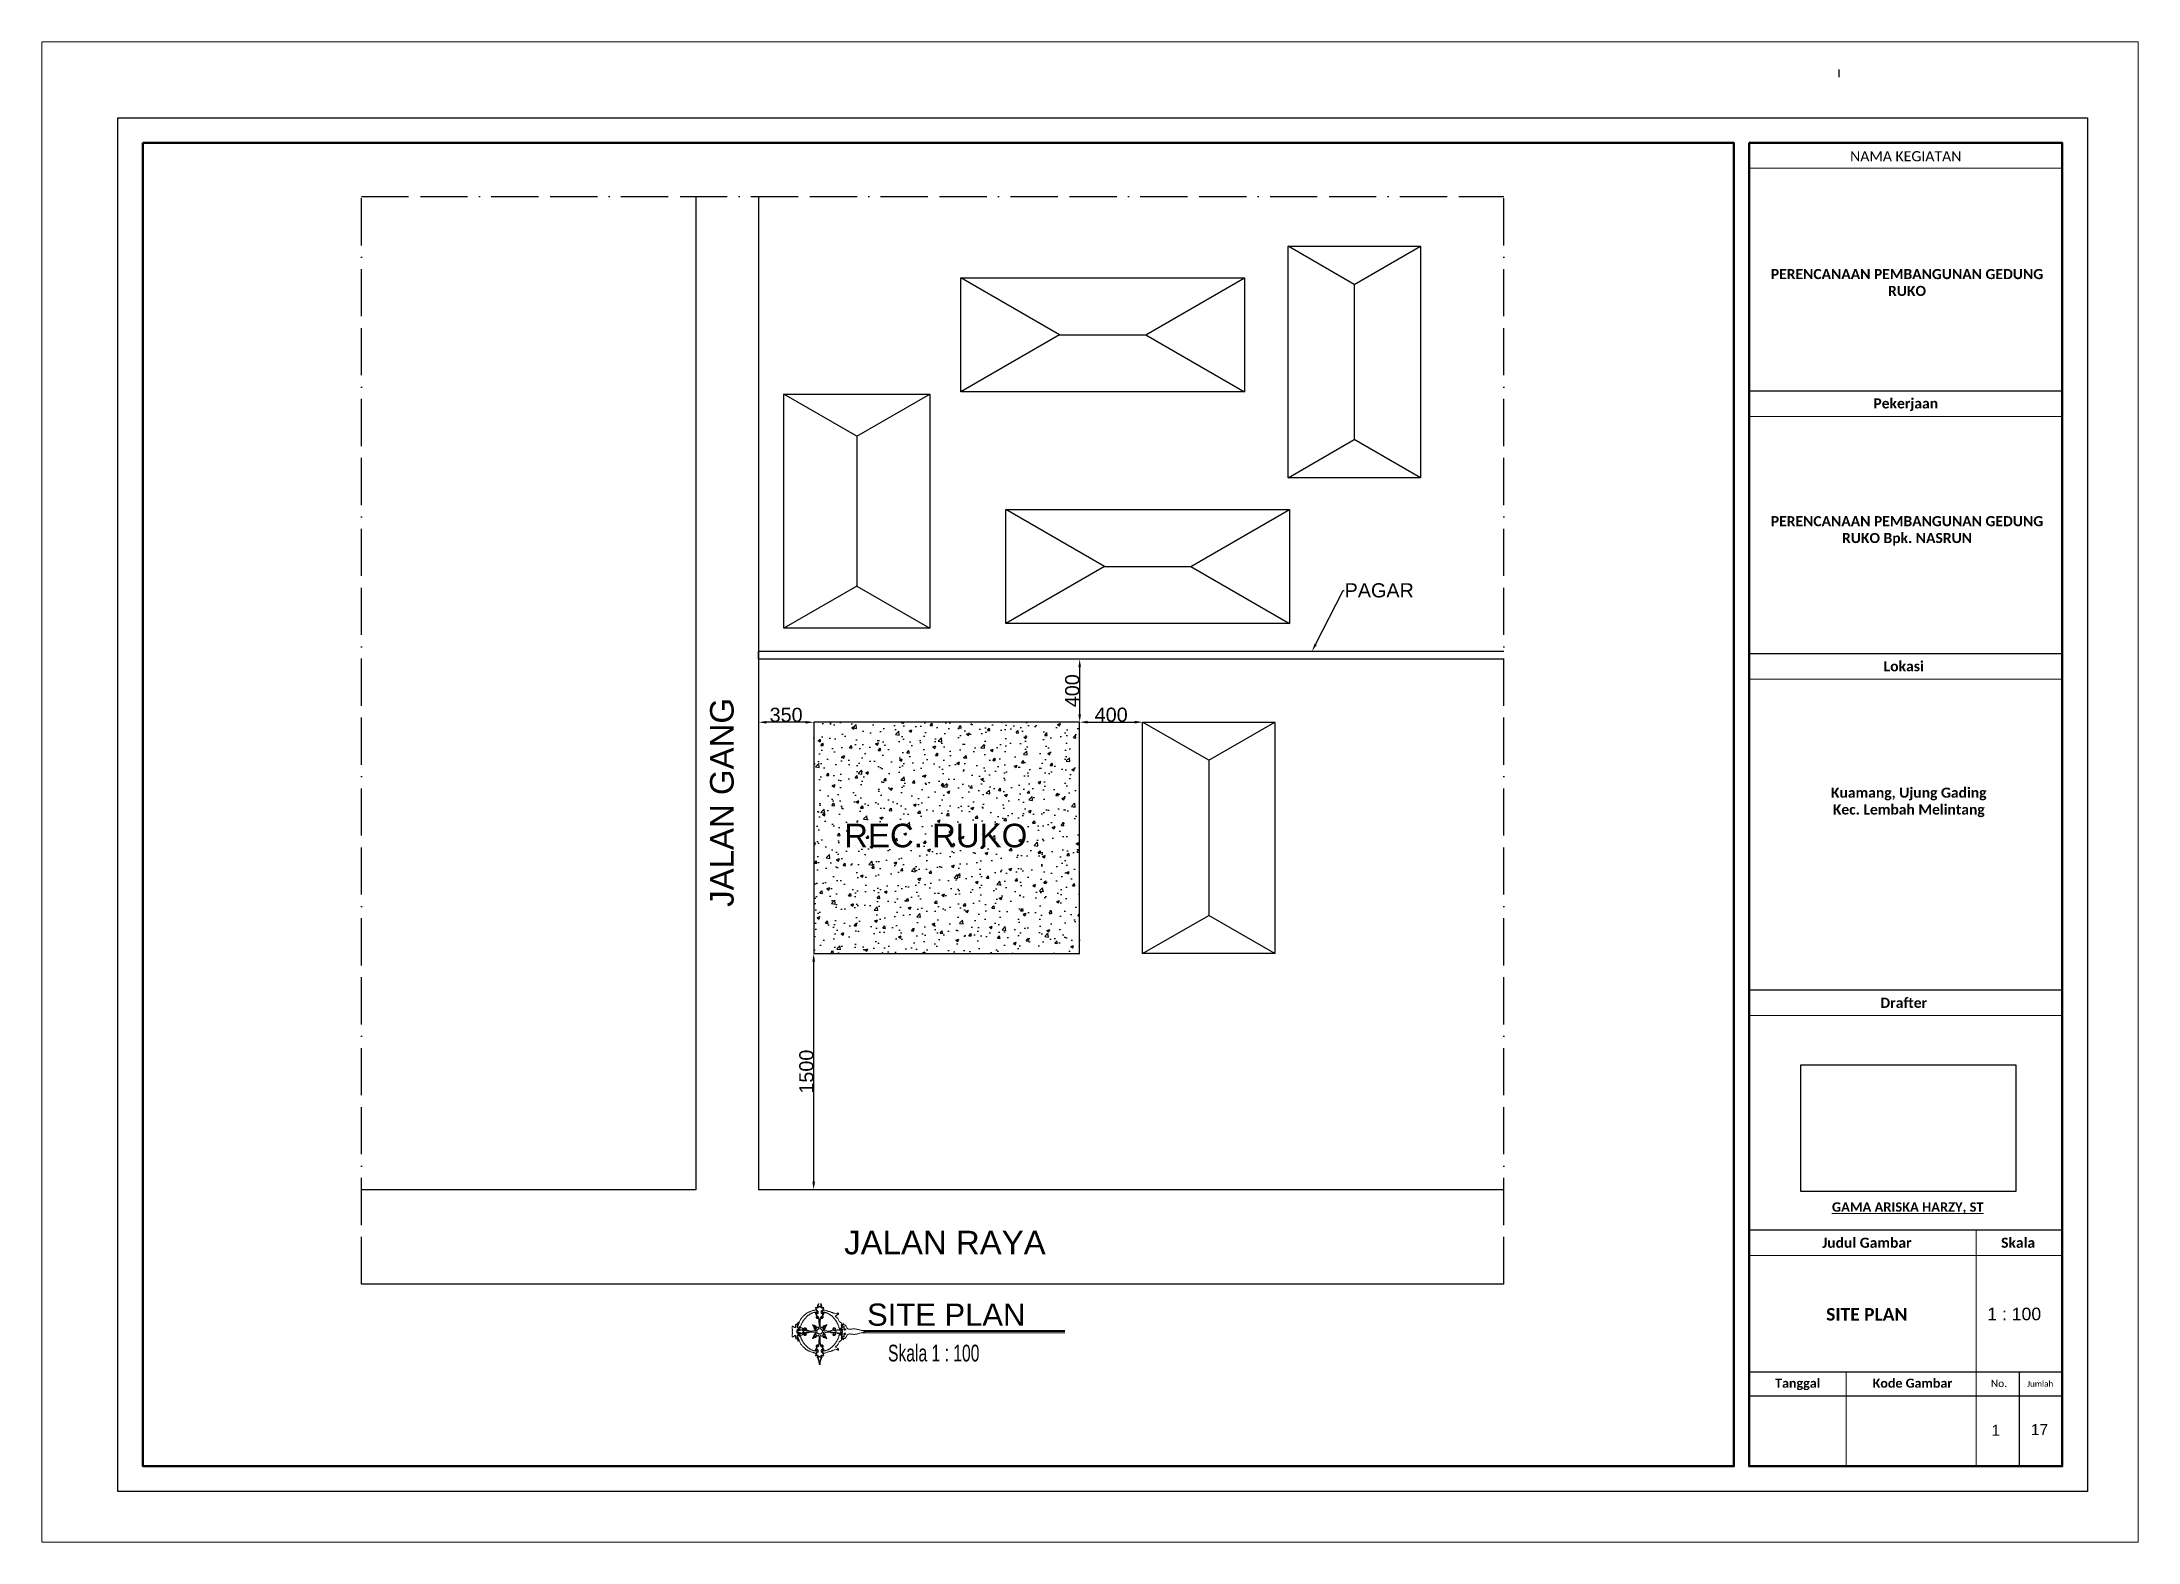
# Model space of a CAD drawing. Header units: centimetres. Extents: x -377343 to 693706, y 194584 to 813780.
# Drawn here: x 137498 to 150820, y 491226 to 500761 of the extents above; entities that cross this region are included whole.
import ezdxf
from ezdxf import colors
from ezdxf.entities.mleader import LeaderData, LeaderLine
from ezdxf.math import Vec2, Vec3

# ---------------------------------------------------------------- set-up
doc = ezdxf.new("R2010")
doc.units = ezdxf.units.CM
doc.header["$PDMODE"] = 3
doc.linetypes.add('ACAD_ISO11W100', pattern=[33, 12, -3, 12, -3, 0, -3])
for name, color, linetype, lineweight in [('a. line t', 7, 'Continuous', 50), ('Kertas', 252, 'Continuous', 20), ('Legenda', 252, 'Continuous', 20)]:
    doc.layers.add(name, color=color, linetype=linetype, lineweight=lineweight)
doc.layers.add('PIPA', color=11, linetype='Continuous')
doc.layers.add('TEXT', color=7, linetype='Continuous')
doc.styles.add('ROMANS', font='ROMANS.SHX', dxfattribs={"width": 0.7})
doc.styles.get("Standard").update_dxf_attribs({"font": 'arial.ttf'})
doc.dimstyles.new('ISO-25', dxfattribs={"dimtxt": 2.5, "dimasz": 2.5, "dimexe": 1.25, "dimexo": 0.625, "dimtad": 1, "dimtxsty": 'Standard', "dimcen": 2.5, "dimadec": 0, "dimazin": 0, "dimtfac": 1, "dimtmove": 0, "dimatfit": 3, "dimfxl": 1, "dimarcsym": 0})
picture_1 = doc.add_image_def('image1.jpg', size_in_pixel=(603, 1024))

msp = doc.modelspace()

# ---------------------------------------------------------------- texts
at = {"layer": 'a. line t', "color": 2}
for s, height, p in [('1 : 100', 80.2546, (149861.622, 492635.92)), ('1', 70.223, (149889.062, 491902.044)), ('17', 70.2228, (150139.502, 491905.967))]:
    msp.add_text(s, height=height, dxfattribs=at).set_placement(p)
at = {"layer": 'a. line t', "color": 2, "lineweight": 20, "attachment_point": 5}
for s, insert, char_height, width in [('{\\fCandara|b0|i0|c0|p34;NAMA KEGIATAN}', (149343.779, 500033.781), 64.20368, 1990.31393), ('{\\fCandara|b1|i0|c0|p34;PERENCANAAN PEMBANGUNAN GEDUNG RUKO}', (149351.938, 499231.286), 64.20368, 1740.34226), ('{\\fCandara|b1|i0|c0|p34;Pekerjaan}', (149343.779, 498454.88), 64.20368, 1990.31393), ('{\\fCandara|b1|i0|c0|p34;PERENCANAAN PEMBANGUNAN GEDUNG RUKO Bpk. NASRUN}', (149351.938, 497653.347), 64.20368, 1740.34226), ('{\\fCandara|b1|i0|c0|p34;Lokasi}', (149331.01, 496792.247), 64.20368, 1990.31393), ('{\\fCandara|b1|i0|c0|p34;Kuamang, Ujung Gading \\PKec. Lembah Melintang}', (149362.972, 495927.291), 64.20368, 1740.34226), ('{\\fCandara|b1|i0|c0|p34;Drafter}', (149331.01, 494653.272), 64.20368, 1990.31393), ('{\\fCandara|b1|i0|c0|p34;\\LGAMA ARISKA HARZY, ST}', (149356.552, 493349.581), 59.61048, 2236.0317), ('{\\fCandara|b1|i0|c0|p34;Judul Gambar}', (149096.657, 493128.401), 64.20368, 1316.17534), ('{\\fCandara|b1|i0|c0|p34;Skala}', (150058.084, 493128.401), 64.20368, 674.13859)]:
    msp.add_mtext(s, dxfattribs=dict(at, insert=insert, char_height=char_height, width=width))
at = {"layer": 'a. line t', "color": 2, "lineweight": 15, "insert": (149096.057, 492673.424), "char_height": 80.25459, "width": 1802.77291, "attachment_point": 5}
msp.add_mtext('{\\fCandara|b1|i0|c0|p34;SITE PLAN}', dxfattribs=at)
at = {"layer": 'a. line t', "color": 2, "attachment_point": 1}
for s, insert, char_height, width in [('{\\fCandara|b1|i0|c0|p34;Tanggal}', (148513.617, 492265.122), 57.78331, 1010.97023), ('{\\fCandara|b1|i0|c0|p34;Kode Gambar}', (149133.796, 492265.122), 57.78331, 1010.97023), ('{\\fCandara|b0|i0|c0|p34;No.}', (149884.965, 492257.63), 46.22665, 98.16993), ('{\\fCandara|b0|i0|c0|p34;Jumlah}', (150115.361, 492250.507), 36.98132, 175.69488)]:
    msp.add_mtext(s, dxfattribs=dict(at, insert=insert, char_height=char_height, width=width))
at = {"layer": 'PIPA', "insert": (141744.66, 495263.505), "char_height": 150, "attachment_point": 1, "rotation": 90}
msp.add_mtext_dynamic_manual_height_columns('JALAN GANG', width=3618.15042, gutter_width=12.5, heights=[0], dxfattribs=at)
at = {"layer": 'PIPA', "char_height": 150, "attachment_point": 1}
for s, insert in [('REC. RUKO', (142596.826, 495791.767)), ('JALAN RAYA', (142596.826, 493204.743))]:
    msp.add_mtext_dynamic_manual_height_columns(s, width=3618.15042, gutter_width=12.5, heights=[0], dxfattribs=dict(at, insert=insert))
at = {"layer": 'TEXT', "color": 2}
msp.add_text('SITE PLAN', height=140.8856, dxfattribs=at).set_placement((142742.381, 492601.265))
at = {"layer": 'TEXT', "color": 2, "lineweight": 15, "insert": (142875.561, 492480.808), "char_height": 106.33865, "width": 49997.11199, "attachment_point": 1, "style": 'ROMANS'}
msp.add_mtext('\\pt3.96;{\\fColonna MT|b0|i0|c0|p82;Skala 1 : 100}', dxfattribs=at)

# ---------------------------------------------------------------- blocks, each defined once
blk = doc.blocks.new('*D126')
at = {"layer": 'Defpoints', "color": 0, "transparency": 16777216}
for p in [(142053, 496437), (142053, 496437), (142403, 496437)]:
    blk.add_point(p, dxfattribs=at)
at = {"layer": 'PIPA', "color": 0, "lineweight": -2, "transparency": 16777216}
for p, q in [((142053, 496437), (142053, 496436)), ((142353, 496437), (142103, 496437)), ((142403, 496437), (142403, 496436))]:
    blk.add_line(p, q, dxfattribs=at)
at = {"layer": 'PIPA', "color": 0, "transparency": 16777216}
for points in [[(142103, 496445), (142103, 496428), (142053, 496437)], [(142353, 496445), (142353, 496428), (142403, 496437)]]:
    blk.add_solid(points, dxfattribs=at)
at = {"layer": 'PIPA', "color": 0, "transparency": 16777216, "insert": (142228, 496483), "char_height": 90, "attachment_point": 5}
blk.add_mtext('350', dxfattribs=at)
blk = doc.blocks.new('*D127')
at = {"layer": 'Defpoints', "color": 0, "transparency": 16777216}
for p in [(142403, 494966), (142403, 493466), (142403, 493466)]:
    blk.add_point(p, dxfattribs=at)
at = {"layer": 'PIPA', "color": 0, "lineweight": -2, "transparency": 16777216}
for p, q in [((142404, 494966), (142405, 494966)), ((142403, 494916), (142403, 493516)), ((142404, 493466), (142405, 493466))]:
    blk.add_line(p, q, dxfattribs=at)
at = {"layer": 'PIPA', "color": 0, "transparency": 16777216}
for points in [[(142395, 494916), (142412, 494916), (142403, 494966)], [(142395, 493516), (142412, 493516), (142403, 493466)]]:
    blk.add_solid(points, dxfattribs=at)
at = {"layer": 'PIPA', "color": 0, "transparency": 16777216, "insert": (142357, 494216), "char_height": 90, "attachment_point": 5, "rotation": 90}
blk.add_mtext('1500', dxfattribs=at)
blk = doc.blocks.new('*D128')
at = {"layer": 'Defpoints', "color": 0, "transparency": 16777216}
for p in [(144094, 496437), (144494, 496437), (144494, 496437)]:
    blk.add_point(p, dxfattribs=at)
at = {"layer": 'PIPA', "color": 0, "lineweight": -2, "transparency": 16777216}
for p, q in [((144094, 496438), (144094, 496438)), ((144144, 496437), (144444, 496437)), ((144494, 496438), (144494, 496438))]:
    blk.add_line(p, q, dxfattribs=at)
at = {"layer": 'PIPA', "color": 0, "transparency": 16777216}
for points in [[(144144, 496446), (144144, 496429), (144094, 496437)], [(144444, 496446), (144444, 496429), (144494, 496437)]]:
    blk.add_solid(points, dxfattribs=at)
at = {"layer": 'PIPA', "color": 0, "transparency": 16777216, "insert": (144294, 496484), "char_height": 90, "attachment_point": 5}
blk.add_mtext('400', dxfattribs=at)
blk = doc.blocks.new('*D129')
at = {"layer": 'Defpoints', "color": 0, "transparency": 16777216}
for p in [(144094, 496837), (144094, 496837), (144094, 496437)]:
    blk.add_point(p, dxfattribs=at)
at = {"layer": 'PIPA', "color": 0, "lineweight": -2, "transparency": 16777216}
for p, q in [((144094, 496837), (144095, 496837)), ((144094, 496487), (144094, 496787)), ((144094, 496437), (144095, 496437))]:
    blk.add_line(p, q, dxfattribs=at)
at = {"layer": 'PIPA', "color": 0, "transparency": 16777216}
for points in [[(144085, 496787), (144102, 496787), (144094, 496837)], [(144085, 496487), (144102, 496487), (144094, 496437)]]:
    blk.add_solid(points, dxfattribs=at)
at = {"layer": 'PIPA', "color": 0, "transparency": 16777216, "insert": (144047, 496637), "char_height": 90, "attachment_point": 5, "rotation": 90}
blk.add_mtext('400', dxfattribs=at)

# ---------------------------------------------------------------- dimensions: what is measured, and where the dimension line sits
at = {"layer": 'PIPA'}
for base, p1, p2, picture, middle in [((144093.522, 496837.202), (144093.522, 496437.202), (144093.522, 496837.202), '*D129', (144046.945, 496637.202)), ((142403.251, 493465.988), (142403.251, 494965.988), (142403.251, 493465.988), '*D127', (142356.675, 494215.988))]:
    dim = msp.add_linear_dim(base=base, p1=p1, p2=p2, angle=90, dimstyle='ISO-25', override={"dimtxt": 90, "dimasz": 50}, dxfattribs=at)
    dim.commit()
    dim.dimension.update_dxf_attribs({"geometry": picture, "text_midpoint": middle})
for base, p1, p2, picture, middle in [((142053.251, 496436.783), (142403.251, 496437.202), (142053.251, 496437.202), '*D126', (142228.251, 496483.39)), ((144493.522, 496437.202), (144093.522, 496437.202), (144493.522, 496437.202), '*D128', (144293.522, 496483.778))]:
    dim = msp.add_linear_dim(base=base, p1=p1, p2=p2, dimstyle='ISO-25', override={"dimtxt": 90, "dimasz": 50}, dxfattribs=at)
    dim.commit()
    dim.dimension.update_dxf_attribs({"geometry": picture, "text_midpoint": middle})

# ---------------------------------------------------------------- hatches: boundary and pattern name
at = {"layer": 'PIPA', "true_color": 0x636466}
h = msp.add_hatch(dxfattribs=at)
h.set_pattern_fill('AR-CONC', color=251)
h.set_pattern_definition([(50, (-1743.82, -3698.75), (182.18467, -15.939086), [19.05, -209.55]), (355, (-1743.82, -3698.75), (-35.24342, 191.056845), [15.24, -167.640584]), (100.451445, (-1728.64, -3700.07), (146.94125, 175.11775), [16.19001, -178.090245]), (46.1842, (-1743.82, -3647.95), (271.07904, -42.04233), [28.575, -314.325]), (96.63556, (-1721.23, -3651.45), (237.40413, 247.42612), [24.28502, -267.13561]), (351.18415, (-1743.82, -3647.95), (237.40413, 247.42612), [22.85997, -251.45973]), (21, (-1718.42, -3660.65), (151.61439, -102.2652), [19.05, -209.55]), (326, (-1718.42, -3660.65), (61.80203, 184.187966), [15.24, -167.64]), (71.451445, (-1705.78, -3669.17), (213.41642, 81.92277), [16.19001, -178.08994]), (37.5, (-1743.82, -3698.747), (3.088603, 84.555039), [0, -165.608, 0, -170.18, 0, -168.275]), (7.5, (-1743.82, -3698.75), (66.819663, 100.180575), [0, -97.028, 0, -161.798, 0, -64.135]), (327.5, (-1800.46, -3698.747), (135.590595, -5.728744), [0, -63.5, 0, -198.12, 0, -262.89]), (317.5, (-1825.86, -3698.75), (148.129181, 25.42649), [0, -82.55, 0, -131.572, 0, -186.69])])
h.paths.add_polyline_path([(144093.522, 496437.202), (142403.251, 496437.202), (142403.251, 494965.988), (144093.522, 494965.988)])
h.paths.add_polyline_path([(142542.852, 495557.201), (143782.143, 495557.201), (143782.143, 495866.307), (142542.852, 495866.307)], flags=24)

# ---------------------------------------------------------------- linework, layer by layer
at = {"layer": 'Kertas'}
msp.add_lwpolyline([(137498.201, 500760.543), (150820.464, 500760.543), (150820.464, 491226.298), (137498.201, 491226.298)], close=True, dxfattribs=at)
at = {"layer": 'Legenda', "color": 1, "lineweight": 20}
for p, q in [((150338.936, 499957.998), (148348.622, 499957.998)), ((150338.936, 498380.059), (148348.622, 498380.059)), ((150340.677, 496710.231), (148350.363, 496710.231)), ((150340.677, 494573.626), (148350.363, 494573.626)), ((149790.841, 493208.656), (149790.841, 491707.825)), ((148348.622, 493048.147), (150338.936, 493048.147)), ((148965.759, 492305.236), (148965.759, 491707.825))]:
    msp.add_line(p, q, dxfattribs=at)
at = {"layer": 'Legenda', "color": 1, "lineweight": 30}
for p, q in [((150338.936, 498540.568), (148348.622, 498540.568)), ((150340.677, 496870.74), (148350.363, 496870.74)), ((150340.677, 494734.135), (148350.363, 494734.135)), ((150338.936, 493208.656), (148348.622, 493208.656)), ((150338.936, 492305.236), (148348.622, 492305.236)), ((150064.889, 492305.236), (150064.889, 491707.825)), ((150338.936, 492153.559), (148348.622, 492153.559))]:
    msp.add_line(p, q, dxfattribs=at)
at = {"layer": 'Legenda', "color": 5, "lineweight": 30}
msp.add_lwpolyline([(137979.729, 500279.016), (150499.446, 500279.016), (150499.446, 491547.316), (137979.729, 491547.316)], close=True, dxfattribs=at)
at = {"layer": 'Legenda', "color": 1, "lineweight": 50}
for points in [[(138140.238, 500118.507), (148252.317, 500118.507), (148252.317, 491707.825), (138140.238, 491707.825)], [(148348.622, 500118.507), (150338.936, 500118.507), (150338.936, 491707.825), (148348.622, 491707.825)]]:
    msp.add_lwpolyline(points, close=True, dxfattribs=at)
at = {"layer": 'PIPA'}
for p, q in [((148918.213, 500585.948), (148918.213, 500535.948)), ((141653.251, 499778.571), (141653.251, 493465.988)), ((142053.251, 499778.571), (142053.251, 493465.988)), ((145838.743, 499219), (145418.681, 499461.523)), ((145838.743, 499219), (146258.805, 499461.523)), ((143966.514, 498898.291), (143339.132, 499260.51)), ((144513.878, 498898.291), (145141.259, 499260.51)), ((145838.743, 499219), (145838.743, 498232.832)), ((143966.514, 498898.291), (143339.132, 498536.072)), ((143966.514, 498898.291), (144513.878, 498898.291)), ((144513.878, 498898.291), (145141.259, 498536.072)), ((142677.242, 498254.608), (142212.832, 498522.736)), ((142677.242, 498254.608), (143141.653, 498522.736)), ((142677.242, 498254.608), (142677.242, 497301.744)), ((145418.681, 497990.309), (145838.743, 498232.832)), ((146258.805, 497990.309), (145838.743, 498232.832)), ((144252.072, 497426.339), (143624.691, 497788.557)), ((144799.436, 497426.339), (145426.818, 497788.557)), ((144252.072, 497426.339), (143624.691, 497064.12)), ((144252.072, 497426.339), (144799.436, 497426.339)), ((144799.436, 497426.339), (145426.818, 497064.12)), ((142677.242, 497301.744), (142212.832, 497033.616)), ((142677.242, 497301.744), (143141.653, 497033.616)), ((146789.633, 496887.202), (142053.251, 496887.202)), ((142053.251, 496837.202), (142053.251, 496887.202)), ((146789.633, 496837.202), (142053.251, 496837.202)), ((144913.584, 496194.679), (144493.522, 496437.202)), ((144913.584, 496194.679), (145333.646, 496437.202)), ((144913.584, 496194.679), (144913.584, 495208.511)), ((144493.522, 494965.988), (144913.584, 495208.511)), ((145333.646, 494965.988), (144913.584, 495208.511)), ((141653.251, 493465.988), (139528.359, 493465.988)), ((146789.633, 493465.988), (142053.251, 493465.988)), ((146789.633, 492865.988), (139528.359, 492865.988))]:
    msp.add_line(p, q, dxfattribs=at)
at = {"layer": 'PIPA', "linetype": 'ACAD_ISO11W100', "ltscale": 25}
for p, q in [((139528.359, 499778.571), (146789.633, 499778.571)), ((139528.359, 492865.988), (139528.359, 499778.571)), ((146789.633, 492865.988), (146789.633, 499778.571))]:
    msp.add_line(p, q, dxfattribs=at)
at = {"layer": 'PIPA', "lineweight": 35, "extrusion": (0, 0.816497, 0.57735), "elevation": 193451.324}
msp.add_lwpolyline([(-421704.212, -325591.681), (-159560.265, -63447.734), (377343.333, -600351.331), (-158232.47, -1135927.133), (-693706.405, -600453.199), (-454216.825, -360963.619)], dxfattribs=at)
at = {"layer": 'PIPA'}
for points in [[(145418.681, 499461.523), (146258.805, 499461.523), (146258.805, 497990.309), (145418.681, 497990.309)], [(143339.132, 499260.51), (145141.259, 499260.51), (145141.259, 498536.072), (143339.132, 498536.072)], [(142212.832, 498522.736), (143141.653, 498522.736), (143141.653, 497033.616), (142212.832, 497033.616)], [(143624.691, 497788.557), (145426.818, 497788.557), (145426.818, 497064.12), (143624.691, 497064.12)], [(142403.251, 494965.988), (144093.522, 494965.988), (144093.522, 496437.202), (142403.251, 496437.202)], [(144493.522, 496437.202), (145333.646, 496437.202), (145333.646, 494965.988), (144493.522, 494965.988)]]:
    msp.add_lwpolyline(points, close=True, dxfattribs=at)
at = {"layer": 'TEXT', "color": 2, "linetype": 'Continuous', "lineweight": 13}
for p, q in [((142333.901, 492658.457), (142331.227, 492655.677)), ((142336.579, 492661.136), (142333.901, 492658.457)), ((142339.218, 492663.711), (142336.579, 492661.136)), ((142341.78, 492666.181), (142339.218, 492663.711)), ((142344.225, 492668.543), (142341.78, 492666.181)), ((142346.513, 492670.795), (142344.225, 492668.543)), ((142349.026, 492673.187), (142346.513, 492670.795)), ((142351.625, 492675.434), (142349.026, 492673.187)), ((142354.307, 492677.544), (142351.625, 492675.434)), ((142357.065, 492679.524), (142354.307, 492677.544)), ((142356.963, 492657.11), (142359.254, 492659.329)), ((142356.963, 492657.11), (142359.254, 492659.329)), ((142359.896, 492681.383), (142357.065, 492679.524)), ((142359.254, 492659.329), (142361.593, 492661.484)), ((142359.254, 492659.329), (142361.593, 492661.484)), ((142362.793, 492683.129), (142359.896, 492681.383)), ((142361.593, 492661.484), (142363.977, 492663.575)), ((142361.593, 492661.484), (142363.977, 492663.575)), ((142365.753, 492684.77), (142362.793, 492683.129)), ((142363.977, 492663.575), (142366.407, 492665.599)), ((142363.977, 492663.575), (142366.407, 492665.599)), ((142368.769, 492686.313), (142365.753, 492684.77)), ((142366.407, 492665.599), (142368.881, 492667.554)), ((142366.407, 492665.599), (142368.881, 492667.554)), ((142371.838, 492687.767), (142368.769, 492686.313)), ((142368.881, 492667.554), (142371.399, 492669.436)), ((142368.881, 492667.554), (142371.399, 492669.436)), ((142371.399, 492669.436), (142373.959, 492671.244)), ((142371.399, 492669.436), (142373.959, 492671.244)), ((142374.953, 492689.14), (142371.838, 492687.767)), ((142373.959, 492671.244), (142376.561, 492672.976)), ((142373.959, 492671.244), (142376.561, 492672.976)), ((142378.111, 492690.439), (142374.953, 492689.14)), ((142376.561, 492672.976), (142379.205, 492674.628)), ((142376.561, 492672.976), (142379.205, 492674.628)), ((142381.305, 492691.673), (142378.111, 492690.439)), ((142379.205, 492674.628), (142381.889, 492676.198)), ((142379.205, 492674.628), (142381.889, 492676.198)), ((142384.531, 492692.85), (142381.305, 492691.673)), ((142381.889, 492676.198), (142384.612, 492677.685)), ((142381.889, 492676.198), (142384.612, 492677.685)), ((142387.785, 492693.978), (142384.531, 492692.85)), ((142384.612, 492677.685), (142387.374, 492679.085)), ((142384.612, 492677.685), (142387.374, 492679.085)), ((142387.374, 492679.085), (142390.174, 492680.397)), ((142387.374, 492679.085), (142390.174, 492680.397)), ((142391.06, 492695.064), (142387.785, 492693.978)), ((142390.174, 492680.397), (142393.011, 492681.618)), ((142390.174, 492680.397), (142393.011, 492681.618)), ((142394.352, 492696.117), (142391.06, 492695.064)), ((142393.011, 492681.618), (142395.884, 492682.745)), ((142393.011, 492681.618), (142395.884, 492682.745)), ((142397.657, 492697.144), (142394.352, 492696.117)), ((142395.884, 492682.745), (142398.793, 492683.776)), ((142395.884, 492682.745), (142398.793, 492683.776)), ((142400.968, 492698.154), (142397.657, 492697.144)), ((142398.793, 492683.776), (142401.737, 492684.708)), ((142398.793, 492683.776), (142401.737, 492684.708)), ((142404.281, 492699.155), (142400.968, 492698.154)), ((142401.737, 492684.708), (142404.714, 492685.54)), ((142401.737, 492684.708), (142404.714, 492685.54)), ((142407.592, 492700.155), (142404.281, 492699.155)), ((142404.714, 492685.54), (142407.725, 492686.269)), ((142404.714, 492685.54), (142407.725, 492686.269)), ((142410.894, 492701.161), (142407.592, 492700.155)), ((142407.725, 492686.269), (142410.768, 492686.892)), ((142407.725, 492686.269), (142410.768, 492686.892)), ((142410.768, 492686.892), (142413.842, 492687.408)), ((142410.768, 492686.892), (142413.842, 492687.408)), ((142414.183, 492702.182), (142410.894, 492701.161)), ((142413.475, 492683.422), (142412.615, 492683.491)), ((142412.615, 492683.491), (142412.926, 492682.261)), ((142413.475, 492683.422), (142412.615, 492683.491)), ((142412.615, 492683.491), (142412.926, 492682.261)), ((142412.926, 492682.261), (142414.967, 492678.951)), ((142412.926, 492682.261), (142414.967, 492678.951)), ((142415.159, 492682.498), (142413.475, 492683.422)), ((142415.159, 492682.498), (142413.475, 492683.422)), ((142413.842, 492687.408), (142416.947, 492687.813)), ((142413.842, 492687.408), (142416.947, 492687.813)), ((142417.455, 492703.225), (142414.183, 492702.182)), ((142415.603, 492717.769), (142414.415, 492716.343)), ((142415.603, 492717.769), (142414.415, 492716.343)), ((142414.415, 492716.343), (142414.953, 492715.367)), ((142414.415, 492716.343), (142414.953, 492715.367)), ((142414.953, 492715.367), (142415.961, 492713.134)), ((142414.953, 492715.367), (142415.961, 492713.134)), ((142414.967, 492678.951), (142417.344, 492676.048)), ((142414.967, 492678.951), (142417.344, 492676.048)), ((142417.318, 492681.163), (142415.159, 492682.498)), ((142417.318, 492681.163), (142415.159, 492682.498)), ((142418.669, 492717.394), (142415.603, 492717.769)), ((142418.669, 492717.394), (142415.603, 492717.769)), ((142415.731, 492679.575), (142415.976, 492682.864)), ((142415.731, 492679.575), (142415.976, 492682.864)), ((142415.939, 492675.897), (142415.731, 492679.575)), ((142415.939, 492675.897), (142415.731, 492679.575)), ((142416.779, 492673.16), (142415.939, 492675.897)), ((142416.779, 492673.16), (142415.939, 492675.897)), ((142415.961, 492713.134), (142417.191, 492707.893)), ((142415.961, 492713.134), (142417.191, 492707.893)), ((142415.976, 492682.864), (142416.498, 492684.435)), ((142415.976, 492682.864), (142416.498, 492684.435)), ((142416.498, 492684.435), (142417.117, 492682.956)), ((142416.498, 492684.435), (142417.117, 492682.956)), ((142419.36, 492669.824), (142416.779, 492673.16)), ((142419.36, 492669.824), (142416.779, 492673.16)), ((142416.947, 492687.813), (142420.082, 492688.105)), ((142416.947, 492687.813), (142420.082, 492688.105)), ((142417.117, 492682.956), (142418.338, 492679.717)), ((142417.117, 492682.956), (142418.338, 492679.717)), ((142417.191, 492707.893), (142418.231, 492701.828)), ((142417.191, 492707.893), (142418.231, 492701.828)), ((142419.603, 492679.859), (142417.318, 492681.163)), ((142419.603, 492679.859), (142417.318, 492681.163)), ((142417.344, 492676.048), (142419.761, 492673.455)), ((142417.344, 492676.048), (142419.761, 492673.455)), ((142418.179, 492714.071), (142419.322, 492717.173)), ((142418.179, 492714.071), (142419.322, 492717.173)), ((142418.366, 492710.109), (142418.179, 492714.071)), ((142418.366, 492710.109), (142418.179, 492714.071)), ((142418.231, 492701.828), (142418.669, 492697.125)), ((142418.231, 492701.828), (142418.669, 492697.125)), ((142418.338, 492679.717), (142420.295, 492677.752)), ((142418.338, 492679.717), (142420.295, 492677.752)), ((142419.493, 492706.276), (142418.366, 492710.109)), ((142419.493, 492706.276), (142418.366, 492710.109)), ((142421.434, 492715.167), (142418.669, 492717.394)), ((142421.434, 492715.167), (142418.669, 492717.394)), ((142418.669, 492697.125), (142420.183, 492696.912)), ((142418.669, 492697.125), (142420.183, 492696.912)), ((142419.87, 492658.576), (142418.819, 492654.823)), ((142419.87, 492658.576), (142418.819, 492654.823)), ((142418.982, 492655.809), (142419.385, 492658.152)), ((142418.982, 492655.809), (142419.385, 492658.152)), ((142419.322, 492717.173), (142422.184, 492718.427)), ((142419.322, 492717.173), (142422.184, 492718.427)), ((142421.72, 492666.741), (142419.36, 492669.824)), ((142421.72, 492666.741), (142419.36, 492669.824)), ((142419.385, 492658.152), (142420.833, 492660.322)), ((142419.385, 492658.152), (142420.833, 492660.322)), ((142421.171, 492703.563), (142419.493, 492706.276)), ((142421.171, 492703.563), (142419.493, 492706.276)), ((142421.667, 492679.03), (142419.603, 492679.859)), ((142421.667, 492679.03), (142419.603, 492679.859)), ((142419.761, 492673.455), (142421.92, 492671.071)), ((142419.761, 492673.455), (142421.92, 492671.071)), ((142422.047, 492661.654), (142419.87, 492658.576)), ((142422.047, 492661.654), (142419.87, 492658.576)), ((142420.082, 492688.105), (142423.246, 492688.282)), ((142420.082, 492688.105), (142423.246, 492688.282)), ((142420.183, 492696.912), (142423.123, 492697.225)), ((142420.183, 492696.912), (142423.123, 492697.225)), ((142420.295, 492677.752), (142422.711, 492676.911)), ((142420.295, 492677.752), (142422.711, 492676.911)), ((142420.833, 492660.322), (142422.622, 492663.658)), ((142420.833, 492660.322), (142422.622, 492663.658)), ((142422.672, 492700.66), (142421.171, 492703.563)), ((142422.672, 492700.66), (142421.171, 492703.563)), ((142424.8, 492712.64), (142421.434, 492715.167)), ((142424.8, 492712.64), (142421.434, 492715.167)), ((142423.161, 492679.12), (142421.667, 492679.03)), ((142423.161, 492679.12), (142421.667, 492679.03)), ((142422.622, 492663.658), (142421.72, 492666.741)), ((142422.622, 492663.658), (142421.72, 492666.741)), ((142421.92, 492671.071), (142423.526, 492668.798)), ((142421.92, 492671.071), (142423.526, 492668.798)), ((142423.886, 492664.188), (142422.047, 492661.654)), ((142423.886, 492664.188), (142422.047, 492661.654)), ((142422.184, 492718.427), (142424.619, 492717.473)), ((142422.184, 492718.427), (142424.619, 492717.473)), ((142422.822, 492698.358), (142422.672, 492700.66)), ((142422.822, 492698.358), (142422.672, 492700.66)), ((142422.711, 492676.911), (142425.309, 492677.044)), ((142422.711, 492676.911), (142425.309, 492677.044)), ((142425.225, 492696.131), (142422.822, 492698.358)), ((142425.225, 492696.131), (142422.822, 492698.358)), ((142424.412, 492691.044), (142423.036, 492689.68)), ((142424.412, 492691.044), (142423.036, 492689.68)), ((142423.036, 492689.68), (142423.311, 492685.989)), ((142423.036, 492689.68), (142423.311, 492685.989)), ((142423.123, 492697.225), (142425.087, 492697.463)), ((142423.123, 492697.225), (142425.087, 492697.463)), ((142423.736, 492680.572), (142423.161, 492679.12)), ((142423.736, 492680.572), (142423.161, 492679.12)), ((142423.246, 492688.282), (142426.439, 492688.342)), ((142423.246, 492688.282), (142426.439, 492688.342)), ((142423.311, 492685.989), (142423.736, 492680.572)), ((142423.311, 492685.989), (142423.736, 492680.572)), ((142423.526, 492668.798), (142424.28, 492666.536)), ((142423.526, 492668.798), (142424.28, 492666.536)), ((142424.28, 492666.536), (142423.886, 492664.188)), ((142424.28, 492666.536), (142423.886, 492664.188)), ((142424.16, 492655.479), (142424.834, 492657.473)), ((142424.16, 492655.479), (142424.834, 492657.473)), ((142427.815, 492692.708), (142424.412, 492691.044)), ((142427.815, 492692.708), (142424.412, 492691.044)), ((142424.619, 492717.473), (142426.908, 492715.498)), ((142424.619, 492717.473), (142426.908, 492715.498)), ((142426.439, 492714.016), (142424.8, 492712.64)), ((142426.439, 492714.016), (142424.8, 492712.64)), ((142424.834, 492657.473), (142425.852, 492659.276)), ((142424.834, 492657.473), (142425.852, 492659.276)), ((142425.087, 492697.463), (142427.765, 492695.799)), ((142425.087, 492697.463), (142427.765, 492695.799)), ((142428.423, 492694.763), (142425.225, 492696.131)), ((142428.423, 492694.763), (142425.225, 492696.131)), ((142425.309, 492677.044), (142427.812, 492678.001)), ((142425.309, 492677.044), (142427.812, 492678.001)), ((142427.136, 492730.093), (142425.509, 492730.118)), ((142425.509, 492730.118), (142425.763, 492729.218)), ((142427.136, 492730.093), (142425.509, 492730.118)), ((142425.509, 492730.118), (142425.763, 492729.218)), ((142425.763, 492729.218), (142428.578, 492727.629)), ((142425.763, 492729.218), (142428.578, 492727.629)), ((142425.852, 492659.276), (142427.122, 492660.571)), ((142425.852, 492659.276), (142427.122, 492660.571)), ((142426.576, 492716.731), (142426.439, 492714.016)), ((142426.576, 492716.731), (142426.439, 492714.016)), ((142427.089, 492719.746), (142426.576, 492716.731)), ((142427.089, 492719.746), (142426.576, 492716.731)), ((142429.278, 492657.282), (142426.69, 492655.66)), ((142429.278, 492657.282), (142426.69, 492655.66)), ((142426.908, 492715.498), (142428.824, 492713.83)), ((142426.908, 492715.498), (142428.824, 492713.83)), ((142428.128, 492722.461), (142427.089, 492719.746)), ((142428.128, 492722.461), (142427.089, 492719.746)), ((142427.122, 492660.571), (142428.549, 492661.046)), ((142427.122, 492660.571), (142428.549, 492661.046)), ((142429.363, 492729.923), (142427.136, 492730.093)), ((142429.363, 492729.923), (142427.136, 492730.093)), ((142427.765, 492695.799), (142427.815, 492692.708)), ((142427.765, 492695.799), (142427.815, 492692.708)), ((142427.812, 492678.001), (142429.944, 492679.631)), ((142427.812, 492678.001), (142429.944, 492679.631)), ((142430.419, 492721.881), (142428.128, 492722.461)), ((142430.419, 492721.881), (142428.128, 492722.461)), ((142430.43, 492693.967), (142428.423, 492694.763)), ((142430.43, 492693.967), (142428.423, 492694.763)), ((142428.549, 492661.046), (142430.042, 492660.385)), ((142428.549, 492661.046), (142430.042, 492660.385)), ((142428.578, 492727.629), (142432.069, 492726.415)), ((142428.578, 492727.629), (142432.069, 492726.415)), ((142428.824, 492713.83), (142430.141, 492713.8)), ((142428.824, 492713.83), (142430.141, 492713.8)), ((142428.828, 492727.786), (142429.658, 492729.111)), ((142428.828, 492727.786), (142429.658, 492729.111)), ((142429.405, 492726.874), (142428.828, 492727.786)), ((142429.405, 492726.874), (142428.828, 492727.786)), ((142429.291, 492736.112), (142429.216, 492734.71)), ((142429.291, 492736.112), (142429.216, 492734.71)), ((142429.216, 492734.71), (142430.493, 492732.258)), ((142429.216, 492734.71), (142430.493, 492732.258)), ((142431.577, 492657.657), (142429.278, 492657.282)), ((142431.577, 492657.657), (142429.278, 492657.282)), ((142432.519, 492733.609), (142429.291, 492736.112)), ((142432.519, 492733.609), (142429.291, 492736.112)), ((142430.909, 492730.385), (142429.363, 492729.923)), ((142430.909, 492730.385), (142429.363, 492729.923)), ((142432.319, 492726.535), (142429.405, 492726.874)), ((142432.319, 492726.535), (142429.405, 492726.874)), ((142429.658, 492729.111), (142430.968, 492730.689)), ((142429.658, 492729.111), (142430.968, 492730.689)), ((142429.944, 492679.631), (142431.425, 492681.783)), ((142429.944, 492679.631), (142431.425, 492681.783)), ((142430.042, 492660.385), (142431.506, 492658.276)), ((142430.042, 492660.385), (142431.506, 492658.276)), ((142430.141, 492713.8), (142430.63, 492716.738)), ((142430.141, 492713.8), (142430.63, 492716.738)), ((142433.786, 492721.617), (142430.419, 492721.881)), ((142433.786, 492721.617), (142430.419, 492721.881)), ((142431.516, 492693.133), (142430.43, 492693.967)), ((142431.516, 492693.133), (142430.43, 492693.967)), ((142430.493, 492732.258), (142430.909, 492730.385)), ((142430.493, 492732.258), (142430.909, 492730.385)), ((142430.63, 492716.738), (142430.712, 492720.593)), ((142430.63, 492716.738), (142430.712, 492720.593)), ((142430.712, 492720.593), (142430.951, 492722.938)), ((142430.712, 492720.593), (142430.951, 492722.938)), ((142431.281, 492741.091), (142430.83, 492737.663)), ((142431.281, 492741.091), (142430.83, 492737.663)), ((142430.83, 492737.663), (142431.944, 492734.135)), ((142430.83, 492737.663), (142431.944, 492734.135)), ((142430.951, 492722.938), (142431.336, 492724.036)), ((142430.951, 492722.938), (142431.336, 492724.036)), ((142430.968, 492730.689), (142431.826, 492732.361)), ((142430.968, 492730.689), (142431.826, 492732.361)), ((142431.03, 492734.843), (142431.581, 492735.343)), ((142431.03, 492734.843), (142431.581, 492735.343)), ((142431.305, 492733.967), (142431.03, 492734.843)), ((142431.305, 492733.967), (142431.03, 492734.843)), ((142431.826, 492732.361), (142431.305, 492733.967)), ((142431.826, 492732.361), (142431.305, 492733.967)), ((142431.336, 492724.036), (142431.856, 492724.154)), ((142431.336, 492724.036), (142431.856, 492724.154)), ((142431.425, 492681.783), (142431.981, 492684.308)), ((142431.425, 492681.783), (142431.981, 492684.308)), ((142431.506, 492658.276), (142432.889, 492655.129)), ((142431.506, 492658.276), (142432.889, 492655.129)), ((142431.956, 492691.652), (142431.516, 492693.133)), ((142431.956, 492691.652), (142431.516, 492693.133)), ((142433.435, 492656.552), (142431.577, 492657.657)), ((142433.435, 492656.552), (142431.577, 492657.657)), ((142431.581, 492735.343), (142431.981, 492735.318)), ((142431.581, 492735.343), (142431.981, 492735.318)), ((142431.856, 492724.154), (142432.502, 492723.557)), ((142431.856, 492724.154), (142432.502, 492723.557)), ((142431.944, 492734.135), (142433.433, 492732.408)), ((142431.944, 492734.135), (142433.433, 492732.408)), ((142432.02, 492688.913), (142431.956, 492691.652)), ((142432.02, 492688.913), (142431.956, 492691.652)), ((142431.981, 492735.318), (142432.186, 492733.03)), ((142431.981, 492735.318), (142432.186, 492733.03)), ((142431.981, 492684.308), (142432.02, 492688.913)), ((142431.981, 492684.308), (142432.02, 492688.913)), ((142432.069, 492726.415), (142434.884, 492724.826)), ((142432.069, 492726.415), (142434.884, 492724.826)), ((142432.186, 492733.03), (142432.719, 492733.341)), ((142432.186, 492733.03), (142432.719, 492733.341)), ((142436.748, 492725.684), (142432.319, 492726.535)), ((142436.748, 492725.684), (142432.319, 492726.535)), ((142432.502, 492723.557), (142433.261, 492722.508)), ((142432.502, 492723.557), (142433.261, 492722.508)), ((142433.433, 492732.408), (142432.519, 492733.609)), ((142433.433, 492732.408), (142432.519, 492733.609)), ((142432.719, 492733.341), (142433.459, 492735.36)), ((142432.719, 492733.341), (142433.459, 492735.36)), ((142433.261, 492722.508), (142434.124, 492721.274)), ((142433.261, 492722.508), (142434.124, 492721.274)), ((142433.459, 492735.36), (142434.283, 492738.196)), ((142433.459, 492735.36), (142434.283, 492738.196)), ((142436.014, 492722.366), (142433.786, 492721.617)), ((142436.014, 492722.366), (142433.786, 492721.617)), ((142434.124, 492721.274), (142435.08, 492720.119)), ((142434.124, 492721.274), (142435.08, 492720.119)), ((142434.283, 492738.196), (142435.07, 492740.956)), ((142434.283, 492738.196), (142435.07, 492740.956)), ((142434.884, 492724.826), (142436.014, 492722.366)), ((142434.884, 492724.826), (142436.014, 492722.366)), ((142435.07, 492740.956), (142435.697, 492742.75)), ((142435.07, 492740.956), (142435.697, 492742.75)), ((142435.08, 492720.119), (142436.119, 492719.308)), ((142435.08, 492720.119), (142436.119, 492719.308)), ((142436.119, 492719.308), (142437.229, 492719.106)), ((142436.119, 492719.308), (142437.229, 492719.106)), ((142439.601, 492723.332), (142436.748, 492725.684)), ((142439.601, 492723.332), (142436.748, 492725.684)), ((142437.229, 492719.106), (142438.4, 492719.779)), ((142437.229, 492719.106), (142438.4, 492719.779)), ((142438.4, 492719.779), (142439.601, 492723.332)), ((142438.4, 492719.779), (142439.601, 492723.332)), ((142442.466, 492723.65), (142445.319, 492726.002)), ((142442.466, 492723.65), (142445.319, 492726.002)), ((142443.667, 492720.097), (142442.466, 492723.65)), ((142443.667, 492720.097), (142442.466, 492723.65)), ((142444.838, 492719.424), (142443.667, 492720.097)), ((142444.838, 492719.424), (142443.667, 492720.097)), ((142445.948, 492719.626), (142444.838, 492719.424)), ((142445.948, 492719.626), (142444.838, 492719.424)), ((142445.319, 492726.002), (142449.748, 492726.853)), ((142445.319, 492726.002), (142449.748, 492726.853)), ((142446.986, 492720.437), (142445.948, 492719.626)), ((142446.986, 492720.437), (142445.948, 492719.626)), ((142447.183, 492724.508), (142446.053, 492722.048)), ((142447.183, 492724.508), (142446.053, 492722.048)), ((142446.053, 492722.048), (142448.281, 492721.299)), ((142446.053, 492722.048), (142448.281, 492721.299)), ((142447.943, 492721.592), (142446.986, 492720.437)), ((142447.943, 492721.592), (142446.986, 492720.437)), ((142447.784, 492738.514), (142446.997, 492741.274)), ((142447.784, 492738.514), (142446.997, 492741.274)), ((142449.998, 492726.097), (142447.183, 492724.508)), ((142449.998, 492726.097), (142447.183, 492724.508)), ((142448.608, 492735.678), (142447.784, 492738.514)), ((142448.608, 492735.678), (142447.784, 492738.514)), ((142448.806, 492722.826), (142447.943, 492721.592)), ((142448.806, 492722.826), (142447.943, 492721.592)), ((142448.281, 492721.299), (142451.648, 492721.563)), ((142448.281, 492721.299), (142451.648, 492721.563)), ((142449.348, 492733.659), (142448.608, 492735.678)), ((142449.348, 492733.659), (142448.608, 492735.678)), ((142448.632, 492656.87), (142450.49, 492657.975)), ((142448.632, 492656.87), (142450.49, 492657.975)), ((142450.123, 492733.817), (142448.634, 492732.09)), ((142450.123, 492733.817), (142448.634, 492732.09)), ((142448.634, 492732.09), (142449.548, 492733.291)), ((142448.634, 492732.09), (142449.548, 492733.291)), ((142449.565, 492723.875), (142448.806, 492722.826)), ((142449.565, 492723.875), (142448.806, 492722.826)), ((142450.561, 492657.958), (142449.178, 492654.811)), ((142450.561, 492657.958), (142449.178, 492654.811)), ((142449.881, 492733.348), (142449.348, 492733.659)), ((142449.881, 492733.348), (142449.348, 492733.659)), ((142449.548, 492733.291), (142452.776, 492735.794)), ((142449.548, 492733.291), (142452.776, 492735.794)), ((142450.211, 492724.472), (142449.565, 492723.875)), ((142450.211, 492724.472), (142449.565, 492723.875)), ((142449.66, 492744.051), (142450.786, 492740.773)), ((142449.66, 492744.051), (142450.786, 492740.773)), ((142449.748, 492726.853), (142452.662, 492727.192)), ((142449.748, 492726.853), (142452.662, 492727.192)), ((142450.086, 492735.636), (142449.881, 492733.348)), ((142450.086, 492735.636), (142449.881, 492733.348)), ((142453.489, 492727.311), (142449.998, 492726.097)), ((142453.489, 492727.311), (142449.998, 492726.097)), ((142450.047, 492689.231), (142450.111, 492691.97)), ((142450.047, 492689.231), (142450.111, 492691.97)), ((142450.086, 492684.626), (142450.047, 492689.231)), ((142450.086, 492684.626), (142450.047, 492689.231)), ((142450.486, 492735.661), (142450.086, 492735.636)), ((142450.486, 492735.661), (142450.086, 492735.636)), ((142450.642, 492682.101), (142450.086, 492684.626)), ((142450.642, 492682.101), (142450.086, 492684.626)), ((142450.111, 492691.97), (142450.55, 492693.451)), ((142450.111, 492691.97), (142450.55, 492693.451)), ((142451.237, 492737.345), (142450.123, 492733.817)), ((142451.237, 492737.345), (142450.123, 492733.817)), ((142450.731, 492724.354), (142450.211, 492724.472)), ((142450.731, 492724.354), (142450.211, 492724.472)), ((142450.241, 492732.679), (142450.762, 492734.285)), ((142450.241, 492732.679), (142450.762, 492734.285)), ((142451.099, 492731.007), (142450.241, 492732.679)), ((142451.099, 492731.007), (142450.241, 492732.679)), ((142451.037, 492735.161), (142450.486, 492735.661)), ((142451.037, 492735.161), (142450.486, 492735.661)), ((142450.49, 492657.975), (142452.789, 492657.6)), ((142450.49, 492657.975), (142452.789, 492657.6)), ((142450.55, 492693.451), (142451.638, 492694.285)), ((142450.55, 492693.451), (142451.638, 492694.285)), ((142452.025, 492660.067), (142450.561, 492657.958)), ((142452.025, 492660.067), (142450.561, 492657.958)), ((142452.124, 492679.949), (142450.642, 492682.101)), ((142452.124, 492679.949), (142450.642, 492682.101)), ((142451.116, 492723.256), (142450.731, 492724.354)), ((142451.116, 492723.256), (142450.731, 492724.354)), ((142450.762, 492734.285), (142451.037, 492735.161)), ((142450.762, 492734.285), (142451.037, 492735.161)), ((142450.786, 492740.773), (142451.237, 492737.345)), ((142450.786, 492740.773), (142451.237, 492737.345)), ((142452.408, 492729.429), (142451.099, 492731.007)), ((142452.408, 492729.429), (142451.099, 492731.007)), ((142451.355, 492720.911), (142451.116, 492723.256)), ((142451.355, 492720.911), (142451.116, 492723.256)), ((142451.574, 492731.94), (142451.158, 492730.067)), ((142451.574, 492731.94), (142451.158, 492730.067)), ((142451.158, 492730.067), (142452.704, 492729.605)), ((142451.158, 492730.067), (142452.704, 492729.605)), ((142451.437, 492717.056), (142451.355, 492720.911)), ((142451.437, 492717.056), (142451.355, 492720.911)), ((142451.926, 492714.119), (142451.437, 492717.056)), ((142451.926, 492714.119), (142451.437, 492717.056)), ((142452.851, 492734.392), (142451.574, 492731.94)), ((142452.851, 492734.392), (142451.574, 492731.94)), ((142451.638, 492694.285), (142453.644, 492695.081)), ((142451.638, 492694.285), (142453.644, 492695.081)), ((142451.648, 492721.563), (142453.939, 492722.143)), ((142451.648, 492721.563), (142453.939, 492722.143)), ((142453.243, 492714.148), (142451.926, 492714.119)), ((142453.243, 492714.148), (142451.926, 492714.119)), ((142453.518, 492660.728), (142452.025, 492660.067)), ((142453.518, 492660.728), (142452.025, 492660.067)), ((142454.255, 492678.319), (142452.124, 492679.949)), ((142454.255, 492678.319), (142452.124, 492679.949)), ((142453.239, 492728.104), (142452.408, 492729.429)), ((142453.239, 492728.104), (142452.408, 492729.429)), ((142452.662, 492727.192), (142453.239, 492728.104)), ((142452.662, 492727.192), (142453.239, 492728.104)), ((142452.704, 492729.605), (142454.931, 492729.775)), ((142452.704, 492729.605), (142454.931, 492729.775)), ((142452.776, 492735.794), (142452.851, 492734.392)), ((142452.776, 492735.794), (142452.851, 492734.392)), ((142452.789, 492657.6), (142455.377, 492655.978)), ((142452.789, 492657.6), (142455.377, 492655.978)), ((142455.159, 492715.816), (142453.243, 492714.148)), ((142455.159, 492715.816), (142453.243, 492714.148)), ((142456.304, 492728.9), (142453.489, 492727.311)), ((142456.304, 492728.9), (142453.489, 492727.311)), ((142454.945, 492660.253), (142453.518, 492660.728)), ((142454.945, 492660.253), (142453.518, 492660.728)), ((142453.644, 492695.081), (142456.842, 492696.449)), ((142453.644, 492695.081), (142456.842, 492696.449)), ((142453.939, 492722.143), (142454.978, 492719.428)), ((142453.939, 492722.143), (142454.978, 492719.428)), ((142454.302, 492695.481), (142454.252, 492692.39)), ((142454.302, 492695.481), (142454.252, 492692.39)), ((142454.252, 492692.39), (142457.655, 492690.726)), ((142454.252, 492692.39), (142457.655, 492690.726)), ((142456.758, 492677.362), (142454.255, 492678.319)), ((142456.758, 492677.362), (142454.255, 492678.319)), ((142456.98, 492697.145), (142454.302, 492695.481)), ((142456.98, 492697.145), (142454.302, 492695.481)), ((142454.931, 492729.775), (142456.558, 492729.8)), ((142454.931, 492729.775), (142456.558, 492729.8)), ((142456.215, 492658.958), (142454.945, 492660.253)), ((142456.215, 492658.958), (142454.945, 492660.253)), ((142454.978, 492719.428), (142455.491, 492716.413)), ((142454.978, 492719.428), (142455.491, 492716.413)), ((142457.448, 492717.791), (142455.159, 492715.816)), ((142457.448, 492717.791), (142455.159, 492715.816)), ((142455.491, 492716.413), (142455.628, 492713.698)), ((142455.491, 492716.413), (142455.628, 492713.698)), ((142455.628, 492713.698), (142457.267, 492712.321)), ((142455.628, 492713.698), (142457.267, 492712.321)), ((142458.821, 492687.964), (142455.628, 492688.024)), ((142458.821, 492687.964), (142455.628, 492688.024)), ((142457.233, 492657.155), (142456.215, 492658.958)), ((142457.233, 492657.155), (142456.215, 492658.958)), ((142456.558, 492729.8), (142456.304, 492728.9)), ((142456.558, 492729.8), (142456.304, 492728.9)), ((142459.356, 492677.229), (142456.758, 492677.362)), ((142459.356, 492677.229), (142456.758, 492677.362)), ((142456.842, 492696.449), (142459.245, 492698.676)), ((142456.842, 492696.449), (142459.245, 492698.676)), ((142458.944, 492696.907), (142456.98, 492697.145)), ((142458.944, 492696.907), (142456.98, 492697.145)), ((142457.267, 492712.321), (142460.633, 492714.849)), ((142457.267, 492712.321), (142460.633, 492714.849)), ((142459.883, 492718.745), (142457.448, 492717.791)), ((142459.883, 492718.745), (142457.448, 492717.791)), ((142457.655, 492690.726), (142459.032, 492689.362)), ((142457.655, 492690.726), (142459.032, 492689.362)), ((142458.541, 492668.48), (142457.787, 492666.218)), ((142458.541, 492668.48), (142457.787, 492666.218)), ((142457.787, 492666.218), (142458.181, 492663.87)), ((142457.787, 492666.218), (142458.181, 492663.87)), ((142458.181, 492663.87), (142460.02, 492661.336)), ((142458.181, 492663.87), (142460.02, 492661.336)), ((142458.756, 492685.671), (142458.331, 492680.254)), ((142458.756, 492685.671), (142458.331, 492680.254)), ((142458.331, 492680.254), (142458.906, 492678.802)), ((142458.331, 492680.254), (142458.906, 492678.802)), ((142460.147, 492670.752), (142458.541, 492668.48)), ((142460.147, 492670.752), (142458.541, 492668.48)), ((142459.032, 492689.362), (142458.756, 492685.671)), ((142459.032, 492689.362), (142458.756, 492685.671)), ((142461.985, 492687.787), (142458.821, 492687.964)), ((142461.985, 492687.787), (142458.821, 492687.964)), ((142458.906, 492678.802), (142460.4, 492678.712)), ((142458.906, 492678.802), (142460.4, 492678.712)), ((142461.884, 492696.594), (142458.944, 492696.907)), ((142461.884, 492696.594), (142458.944, 492696.907)), ((142459.245, 492698.676), (142459.395, 492700.979)), ((142459.245, 492698.676), (142459.395, 492700.979)), ((142461.772, 492678.07), (142459.356, 492677.229)), ((142461.772, 492678.07), (142459.356, 492677.229)), ((142459.395, 492700.979), (142460.896, 492703.881)), ((142459.395, 492700.979), (142460.896, 492703.881)), ((142459.445, 492663.976), (142460.347, 492667.059)), ((142459.445, 492663.976), (142460.347, 492667.059)), ((142461.234, 492660.64), (142459.445, 492663.976)), ((142461.234, 492660.64), (142459.445, 492663.976)), ((142462.745, 492717.491), (142459.883, 492718.745)), ((142462.745, 492717.491), (142459.883, 492718.745)), ((142460.02, 492661.336), (142462.197, 492658.258)), ((142460.02, 492661.336), (142462.197, 492658.258)), ((142462.306, 492673.136), (142460.147, 492670.752)), ((142462.306, 492673.136), (142460.147, 492670.752)), ((142460.347, 492667.059), (142462.707, 492670.142)), ((142460.347, 492667.059), (142462.707, 492670.142)), ((142460.4, 492678.712), (142462.464, 492679.541)), ((142460.4, 492678.712), (142462.464, 492679.541)), ((142460.633, 492714.849), (142463.398, 492717.076)), ((142460.633, 492714.849), (142463.398, 492717.076)), ((142460.896, 492703.881), (142462.575, 492706.595)), ((142460.896, 492703.881), (142462.575, 492706.595)), ((142462.682, 492658.47), (142461.234, 492660.64)), ((142462.682, 492658.47), (142461.234, 492660.64)), ((142463.729, 492680.035), (142461.772, 492678.07)), ((142463.729, 492680.035), (142461.772, 492678.07)), ((142463.398, 492696.807), (142461.884, 492696.594)), ((142463.398, 492696.807), (142461.884, 492696.594)), ((142465.12, 492687.495), (142461.985, 492687.787)), ((142465.12, 492687.495), (142461.985, 492687.787)), ((142462.197, 492658.258), (142463.248, 492654.504)), ((142462.197, 492658.258), (142463.248, 492654.504)), ((142464.723, 492675.73), (142462.306, 492673.136)), ((142464.723, 492675.73), (142462.306, 492673.136)), ((142462.464, 492679.541), (142464.749, 492680.845)), ((142462.464, 492679.541), (142464.749, 492680.845)), ((142462.575, 492706.595), (142463.701, 492710.427)), ((142462.575, 492706.595), (142463.701, 492710.427)), ((142463.085, 492656.127), (142462.682, 492658.47)), ((142463.085, 492656.127), (142462.682, 492658.47)), ((142462.707, 492670.142), (142465.288, 492673.478)), ((142462.707, 492670.142), (142465.288, 492673.478)), ((142463.888, 492714.389), (142462.745, 492717.491)), ((142463.888, 492714.389), (142462.745, 492717.491)), ((142463.398, 492717.076), (142466.464, 492717.451)), ((142463.398, 492717.076), (142466.464, 492717.451)), ((142463.836, 492701.51), (142463.398, 492696.807)), ((142463.836, 492701.51), (142463.398, 492696.807)), ((142467.164, 492701.016), (142463.398, 492701.198)), ((142463.701, 492710.427), (142463.888, 492714.389)), ((142463.701, 492710.427), (142463.888, 492714.389)), ((142464.95, 492683.274), (142463.729, 492680.035)), ((142464.95, 492683.274), (142463.729, 492680.035)), ((142464.876, 492707.575), (142463.836, 492701.51)), ((142464.876, 492707.575), (142463.836, 492701.51)), ((142467.1, 492678.633), (142464.723, 492675.73)), ((142467.1, 492678.633), (142464.723, 492675.73)), ((142464.749, 492680.845), (142466.908, 492682.18)), ((142464.749, 492680.845), (142466.908, 492682.18)), ((142466.106, 492712.816), (142464.876, 492707.575)), ((142466.106, 492712.816), (142464.876, 492707.575)), ((142465.569, 492684.753), (142464.95, 492683.274)), ((142465.569, 492684.753), (142464.95, 492683.274)), ((142468.225, 492687.09), (142465.12, 492687.495)), ((142468.225, 492687.09), (142465.12, 492687.495)), ((142465.288, 492673.478), (142466.128, 492676.215)), ((142465.288, 492673.478), (142466.128, 492676.215)), ((142466.09, 492683.182), (142465.569, 492684.753)), ((142466.09, 492683.182), (142465.569, 492684.753)), ((142466.336, 492679.893), (142466.09, 492683.182)), ((142466.336, 492679.893), (142466.09, 492683.182)), ((142467.114, 492715.049), (142466.106, 492712.816)), ((142467.114, 492715.049), (142466.106, 492712.816)), ((142466.128, 492676.215), (142466.336, 492679.893)), ((142466.128, 492676.215), (142466.336, 492679.893)), ((142466.464, 492717.451), (142467.652, 492716.025)), ((142466.464, 492717.451), (142467.652, 492716.025)), ((142466.908, 492682.18), (142468.592, 492683.104)), ((142466.908, 492682.18), (142468.592, 492683.104)), ((142469.141, 492681.943), (142467.1, 492678.633)), ((142469.141, 492681.943), (142467.1, 492678.633)), ((142467.652, 492716.025), (142467.114, 492715.049)), ((142467.652, 492716.025), (142467.114, 492715.049)), ((142470.782, 492700.507), (142467.164, 492701.016)), ((142471.299, 492686.574), (142468.225, 492687.09)), ((142471.299, 492686.574), (142468.225, 492687.09)), ((142468.592, 492683.104), (142469.452, 492683.173)), ((142468.592, 492683.104), (142469.452, 492683.173)), ((142469.452, 492683.173), (142469.141, 492681.943)), ((142469.452, 492683.173), (142469.141, 492681.943)), ((142474.286, 492699.73), (142470.782, 492700.507)), ((142474.342, 492685.951), (142471.299, 492686.574)), ((142474.342, 492685.951), (142471.299, 492686.574)), ((142477.711, 492698.745), (142474.286, 492699.73)), ((142477.353, 492685.222), (142474.342, 492685.951)), ((142477.353, 492685.222), (142474.342, 492685.951)), ((142480.33, 492684.39), (142477.353, 492685.222)), ((142480.33, 492684.39), (142477.353, 492685.222)), ((142481.091, 492697.609), (142477.711, 492698.745)), ((142483.274, 492683.458), (142480.33, 492684.39)), ((142483.274, 492683.458), (142480.33, 492684.39)), ((142484.462, 492696.382), (142481.091, 492697.609)), ((142486.183, 492682.427), (142483.274, 492683.458)), ((142486.183, 492682.427), (142483.274, 492683.458)), ((142487.857, 492695.123), (142484.462, 492696.382)), ((142489.056, 492681.3), (142486.183, 492682.427)), ((142489.056, 492681.3), (142486.183, 492682.427)), ((142491.31, 492693.891), (142487.857, 492695.123)), ((142491.893, 492680.079), (142489.056, 492681.3)), ((142491.893, 492680.079), (142489.056, 492681.3)), ((142494.857, 492692.743), (142491.31, 492693.891)), ((142494.693, 492678.767), (142491.893, 492680.079)), ((142494.693, 492678.767), (142491.893, 492680.079)), ((142497.455, 492677.367), (142494.693, 492678.767)), ((142497.455, 492677.367), (142494.693, 492678.767)), ((142498.531, 492691.74), (142494.857, 492692.743)), ((142500.179, 492675.88), (142497.455, 492677.367)), ((142500.179, 492675.88), (142497.455, 492677.367)), ((142500.291, 492691.823), (142498.531, 492691.74)), ((142502.862, 492674.31), (142500.179, 492675.88)), ((142502.862, 492674.31), (142500.179, 492675.88)), ((142504.498, 492690.788), (142500.291, 492691.823)), ((142505.506, 492672.657), (142502.862, 492674.31)), ((142505.506, 492672.657), (142502.862, 492674.31)), ((142509.55, 492689.137), (142504.498, 492690.788)), ((142508.108, 492670.926), (142505.506, 492672.657)), ((142508.108, 492670.926), (142505.506, 492672.657)), ((142510.668, 492669.118), (142508.108, 492670.926)), ((142510.668, 492669.118), (142508.108, 492670.926)), ((142513.839, 492687.372), (142509.55, 492689.137)), ((142513.186, 492667.236), (142510.668, 492669.118)), ((142513.186, 492667.236), (142510.668, 492669.118)), ((142515.66, 492665.281), (142513.186, 492667.236)), ((142515.66, 492665.281), (142513.186, 492667.236)), ((142515.76, 492685.997), (142513.839, 492687.372)), ((142515.46, 492684.42), (142515.61, 492685.321)), ((142515.76, 492683.97), (142515.46, 492684.42)), ((142515.61, 492685.321), (142515.76, 492685.997)), ((142518.09, 492663.257), (142515.66, 492665.281)), ((142518.09, 492663.257), (142515.66, 492665.281)), ((142517.036, 492684.783), (142515.76, 492683.97)), ((142519.213, 492685.972), (142517.036, 492684.783)), ((142520.474, 492661.166), (142518.09, 492663.257)), ((142520.474, 492661.166), (142518.09, 492663.257)), ((142521.841, 492685.659), (142519.213, 492685.972)), ((142522.813, 492659.01), (142520.474, 492661.166)), ((142522.813, 492659.01), (142520.474, 492661.166)), ((142524.668, 492682.931), (142521.841, 492685.659)), ((142525.105, 492656.792), (142522.813, 492659.01)), ((142525.105, 492656.792), (142522.813, 492659.01)), ((142525.769, 492681.405), (142524.668, 492682.931)), ((142529.273, 492680.929), (142525.769, 492681.405)), ((142534.815, 492680.141), (142529.273, 492680.929)), ((142540.283, 492678.677), (142534.815, 492680.141)), ((142545.15, 492677.889), (142540.283, 492678.677)), ((142540.652, 492660.947), (142541.772, 492662.349)), ((142541.297, 492659.298), (142540.652, 492660.947)), ((142543.257, 492657.444), (142541.297, 492659.298)), ((142541.772, 492662.349), (142557.65, 492671.808)), ((142546.079, 492655.424), (142543.257, 492657.444)), ((142545.847, 492677.776), (142545.15, 492677.889)), ((142547.52, 492677.511), (142545.847, 492677.776)), ((142549.851, 492677.205), (142547.52, 492677.511)), ((142552.517, 492676.97), (142549.851, 492677.205)), ((142555.2, 492676.918), (142552.517, 492676.97)), ((142557.579, 492677.159), (142555.2, 492676.918)), ((142556.99, 492684.154), (142556.45, 492684.662)), ((142556.45, 492684.662), (142556.582, 492684.423)), ((142556.582, 492684.423), (142557.65, 492683.294)), ((142557.941, 492683.045), (142556.99, 492684.154)), ((142559.334, 492677.806), (142557.579, 492677.159)), ((142557.65, 492683.294), (142559.689, 492680.762)), ((142557.65, 492671.808), (142559.72, 492673.507)), ((142559.043, 492681.478), (142557.941, 492683.045)), ((142560.033, 492679.597), (142559.043, 492681.478)), ((142560.144, 492678.97), (142559.334, 492677.806)), ((142559.689, 492680.762), (142560.144, 492678.97)), ((142559.72, 492673.507), (142560.633, 492675.467)), ((142560.65, 492677.545), (142560.033, 492679.597)), ((142560.633, 492675.467), (142560.65, 492677.545)), ((142265.768, 492566.27), (142264.761, 492566.071)), ((142265.768, 492562.493), (142264.761, 492562.692)), ((142266.553, 492566.844), (142265.768, 492566.27)), ((142266.553, 492561.919), (142265.768, 492562.493)), ((142266.593, 492594.839), (142266.503, 492593.154)), ((142266.503, 492593.154), (142266.522, 492591.28)), ((142266.503, 492535.609), (142266.522, 492537.483)), ((142266.593, 492533.924), (142266.503, 492535.609)), ((142266.522, 492591.28), (142266.626, 492589.255)), ((142266.522, 492537.483), (142266.626, 492539.508)), ((142267.137, 492567.754), (142266.553, 492566.844)), ((142267.137, 492561.009), (142266.553, 492561.919)), ((142266.813, 492596.299), (142266.593, 492594.839)), ((142266.813, 492532.464), (142266.593, 492533.924)), ((142266.626, 492589.255), (142266.794, 492587.117)), ((142266.626, 492539.508), (142266.794, 492541.646)), ((142266.794, 492587.117), (142267.004, 492584.903)), ((142266.794, 492541.646), (142267.004, 492543.86)), ((142267.184, 492597.496), (142266.813, 492596.299)), ((142267.184, 492531.267), (142266.813, 492532.464)), ((142267.004, 492584.903), (142267.233, 492582.651)), ((142267.004, 492543.86), (142267.233, 492546.112)), ((142267.543, 492568.963), (142267.137, 492567.754)), ((142267.543, 492559.8), (142267.137, 492561.009)), ((142267.73, 492598.392), (142267.184, 492597.496)), ((142267.73, 492530.371), (142267.184, 492531.267)), ((142267.233, 492582.651), (142267.461, 492580.398)), ((142267.233, 492546.112), (142267.461, 492548.365)), ((142267.461, 492580.398), (142267.664, 492578.182)), ((142267.461, 492548.365), (142267.664, 492550.581)), ((142267.792, 492570.433), (142267.543, 492568.963)), ((142267.792, 492558.33), (142267.543, 492559.8)), ((142267.664, 492578.182), (142267.82, 492576.04)), ((142267.664, 492550.581), (142267.82, 492552.723)), ((142268.472, 492598.95), (142267.73, 492598.392)), ((142268.472, 492529.813), (142267.73, 492530.371)), ((142267.906, 492572.128), (142267.792, 492570.433)), ((142267.906, 492556.635), (142267.792, 492558.33)), ((142267.82, 492576.04), (142267.909, 492574.01)), ((142267.82, 492552.723), (142267.909, 492554.753)), ((142267.909, 492574.01), (142267.906, 492572.128)), ((142267.909, 492554.753), (142267.906, 492556.635)), ((142269.431, 492599.132), (142268.472, 492598.95)), ((142269.431, 492529.631), (142268.472, 492529.813)), ((142270.631, 492598.901), (142269.431, 492599.132)), ((142270.631, 492529.862), (142269.431, 492529.631)), ((142272.094, 492598.22), (142270.631, 492598.901)), ((142272.094, 492530.544), (142270.631, 492529.862)), ((142273.84, 492597.05), (142272.094, 492598.22)), ((142273.84, 492531.713), (142272.094, 492530.544)), ((142275.893, 492595.355), (142273.84, 492597.05)), ((142275.893, 492533.409), (142273.84, 492531.713)), ((142278.273, 492593.096), (142275.893, 492595.355)), ((142278.273, 492535.667), (142275.893, 492533.409)), ((142280.518, 492591.072), (142278.273, 492593.096)), ((142280.518, 492537.691), (142278.273, 492535.667)), ((142282.409, 492589.812), (142280.518, 492591.072)), ((142282.409, 492538.951), (142280.518, 492537.691)), ((142283.976, 492589.24), (142282.409, 492589.812)), ((142283.976, 492539.523), (142282.409, 492538.951)), ((142285.252, 492589.28), (142283.976, 492589.24)), ((142285.252, 492539.483), (142283.976, 492539.523)), ((142286.265, 492589.855), (142285.252, 492589.28)), ((142286.265, 492538.908), (142285.252, 492539.483)), ((142287.048, 492590.889), (142286.265, 492589.855)), ((142287.048, 492537.874), (142286.265, 492538.908)), ((142287.631, 492592.305), (142287.048, 492590.889)), ((142287.631, 492536.458), (142287.048, 492537.874)), ((142288.046, 492594.026), (142287.631, 492592.305)), ((142288.046, 492534.737), (142287.631, 492536.458)), ((142288.323, 492595.976), (142288.046, 492594.026)), ((142288.323, 492532.787), (142288.046, 492534.737)), ((142288.493, 492598.079), (142288.323, 492595.976)), ((142288.493, 492530.684), (142288.323, 492532.787)), ((142288.586, 492600.258), (142288.493, 492598.079)), ((142288.586, 492528.505), (142288.493, 492530.684)), ((142288.635, 492602.436), (142288.586, 492600.258)), ((142288.635, 492526.327), (142288.586, 492528.505)), ((142288.67, 492604.538), (142288.635, 492602.436)), ((142288.67, 492524.226), (142288.635, 492526.327)), ((142288.721, 492606.485), (142288.67, 492604.538)), ((142288.721, 492522.278), (142288.67, 492524.226)), ((142288.82, 492608.203), (142288.721, 492606.485)), ((142288.997, 492609.614), (142288.82, 492608.203)), ((142289.284, 492610.643), (142288.997, 492609.614)), ((142289.711, 492611.211), (142289.284, 492610.643)), ((142290.31, 492611.243), (142289.711, 492611.211)), ((142291.111, 492610.663), (142290.31, 492611.243)), ((142293.325, 492609.552), (142291.111, 492610.663)), ((142295.777, 492610.009), (142293.325, 492609.552)), ((142294.352, 492572.132), (142297.542, 492574.509)), ((142294.352, 492572.132), (142297.542, 492574.509)), ((142297.978, 492572.776), (142294.352, 492572.132)), ((142297.978, 492572.776), (142294.352, 492572.132)), ((142297.978, 492555.362), (142294.352, 492556.006)), ((142294.352, 492556.006), (142297.542, 492553.629)), ((142297.978, 492555.362), (142294.352, 492556.006)), ((142294.352, 492556.006), (142297.542, 492553.629)), ((142295.027, 492563.348), (142300.432, 492568.753)), ((142295.027, 492563.348), (142300.432, 492568.753)), ((142295.027, 492564.789), (142300.432, 492559.384)), ((142295.027, 492564.789), (142300.432, 492559.384)), ((142298.26, 492611.637), (142295.777, 492610.009)), ((142296.53, 492596.926), (142296.881, 492599.541)), ((142296.737, 492594.528), (142296.53, 492596.926)), ((142296.737, 492534.236), (142296.53, 492531.837)), ((142296.53, 492531.837), (142296.881, 492529.222)), ((142297.437, 492592.417), (142296.737, 492594.528)), ((142297.437, 492536.347), (142296.737, 492534.236)), ((142296.881, 492599.541), (142297.853, 492602.3)), ((142296.881, 492529.222), (142297.853, 492526.464)), ((142298.565, 492590.666), (142297.437, 492592.417)), ((142298.565, 492538.098), (142297.437, 492536.347)), ((142297.542, 492574.509), (142301.408, 492576.736)), ((142297.542, 492574.509), (142301.408, 492576.736)), ((142297.542, 492553.629), (142301.408, 492551.402)), ((142297.542, 492553.629), (142301.408, 492551.402)), ((142297.853, 492602.3), (142299.511, 492605.13)), ((142297.853, 492526.464), (142299.511, 492523.633)), ((142302.333, 492572.723), (142297.978, 492572.776)), ((142302.333, 492572.723), (142297.978, 492572.776)), ((142302.333, 492555.415), (142297.978, 492555.362)), ((142302.333, 492555.415), (142297.978, 492555.362)), ((142300.57, 492614.041), (142298.26, 492611.637)), ((142300.056, 492589.347), (142298.565, 492590.666)), ((142300.056, 492539.417), (142298.565, 492538.098)), ((142299.511, 492605.13), (142301.921, 492607.961)), ((142317.46, 492637.013), (142299.894, 492591.745)), ((142299.929, 492578.911), (142299.894, 492578.232)), ((142299.894, 492578.232), (142303.948, 492574.854)), ((142299.894, 492550.531), (142303.948, 492553.909)), ((142299.929, 492549.852), (142299.894, 492550.531)), ((142317.46, 492491.75), (142299.894, 492537.018)), ((142300.91, 492579.555), (142299.929, 492578.911)), ((142300.91, 492549.208), (142299.929, 492549.852)), ((142301.846, 492588.531), (142300.056, 492589.347)), ((142301.846, 492540.232), (142300.056, 492539.417)), ((142300.432, 492568.753), (142303.773, 492569.016)), ((142300.432, 492568.753), (142303.773, 492569.016)), ((142300.432, 492559.384), (142303.773, 492559.121)), ((142300.432, 492559.384), (142303.773, 492559.121)), ((142302.499, 492616.826), (142300.57, 492614.041)), ((142302.628, 492580.101), (142300.91, 492579.555)), ((142302.628, 492548.662), (142300.91, 492549.208)), ((142301.408, 492576.736), (142305.5, 492575.51)), ((142301.408, 492576.736), (142305.5, 492575.51)), ((142301.408, 492551.402), (142305.5, 492552.628)), ((142301.408, 492551.402), (142305.5, 492552.628)), ((142303.871, 492588.291), (142301.846, 492588.531)), ((142303.871, 492540.472), (142301.846, 492540.232)), ((142301.921, 492607.961), (142304.922, 492611.46)), ((142305.991, 492571.277), (142302.333, 492572.723)), ((142305.991, 492571.277), (142302.333, 492572.723)), ((142305.991, 492556.861), (142302.333, 492555.415)), ((142305.991, 492556.861), (142302.333, 492555.415)), ((142303.842, 492619.594), (142302.499, 492616.826)), ((142304.874, 492580.484), (142302.628, 492580.101)), ((142304.874, 492548.279), (142302.628, 492548.662)), ((142303.387, 492624.723), (142303.291, 492624.357)), ((142303.291, 492624.357), (142303.948, 492623.5)), ((142304.016, 492624.61), (142303.387, 492624.723)), ((142303.773, 492569.016), (142306.438, 492567.928)), ((142303.773, 492569.016), (142306.438, 492567.928)), ((142303.773, 492559.121), (142306.438, 492560.21)), ((142303.773, 492559.121), (142306.438, 492560.21)), ((142304.394, 492621.951), (142303.842, 492619.594)), ((142306.065, 492588.699), (142303.871, 492588.291)), ((142306.065, 492540.065), (142303.871, 492540.472)), ((142303.948, 492623.5), (142304.394, 492621.951)), ((142303.948, 492574.854), (142304.648, 492572.377)), ((142303.948, 492553.909), (142304.648, 492556.386)), ((142304.959, 492624.032), (142304.016, 492624.61)), ((142304.648, 492572.377), (142304.598, 492569.899)), ((142304.598, 492569.899), (142306.65, 492568.773)), ((142304.598, 492558.864), (142306.65, 492559.99)), ((142304.648, 492556.386), (142304.598, 492558.864)), ((142307.438, 492580.643), (142304.874, 492580.484)), ((142307.438, 492548.12), (142304.874, 492548.279)), ((142304.922, 492611.46), (142306.703, 492614.578)), ((142305.996, 492623), (142304.959, 492624.032)), ((142305.174, 492579.439), (142306.175, 492582.942)), ((142305.174, 492579.439), (142306.175, 492582.942)), ((142305.825, 492576.085), (142305.174, 492579.439)), ((142305.825, 492576.085), (142305.174, 492579.439)), ((142305.825, 492552.052), (142305.174, 492548.699)), ((142305.825, 492552.052), (142305.174, 492548.699)), ((142305.174, 492548.699), (142306.175, 492545.196)), ((142305.174, 492548.699), (142306.175, 492545.196)), ((142305.5, 492575.51), (142305.825, 492576.085)), ((142305.5, 492575.51), (142305.825, 492576.085)), ((142305.5, 492552.628), (142305.825, 492552.052)), ((142305.5, 492552.628), (142305.825, 492552.052)), ((142307.527, 492567.74), (142305.991, 492571.277)), ((142307.527, 492567.74), (142305.991, 492571.277)), ((142307.527, 492560.398), (142305.991, 492556.861)), ((142307.527, 492560.398), (142305.991, 492556.861)), ((142306.908, 492621.527), (142305.996, 492623)), ((142308.364, 492589.826), (142306.065, 492588.699)), ((142308.364, 492538.937), (142306.065, 492540.065)), ((142306.175, 492582.942), (142308.354, 492585.085)), ((142306.175, 492582.942), (142308.354, 492585.085)), ((142306.175, 492545.196), (142308.354, 492543.052)), ((142306.175, 492545.196), (142308.354, 492543.052)), ((142306.438, 492567.928), (142307.527, 492567.74)), ((142306.438, 492567.928), (142307.527, 492567.74)), ((142306.438, 492560.21), (142307.527, 492560.398)), ((142306.438, 492560.21), (142307.527, 492560.398)), ((142306.65, 492568.773), (142316.785, 492570.124)), ((142306.65, 492559.99), (142316.785, 492558.639)), ((142306.703, 492614.578), (142307.481, 492617.303)), ((142307.476, 492619.623), (142306.908, 492621.527)), ((142310.113, 492580.513), (142307.438, 492580.643)), ((142310.113, 492548.251), (142307.438, 492548.12)), ((142307.481, 492617.303), (142307.476, 492619.623)), ((142308.354, 492585.085), (142309.468, 492586.05)), ((142308.354, 492585.085), (142309.468, 492586.05)), ((142308.354, 492543.052), (142309.468, 492542.088)), ((142308.354, 492543.052), (142309.468, 492542.088)), ((142310.704, 492591.745), (142308.364, 492589.826)), ((142310.704, 492537.018), (142308.364, 492538.937)), ((142309.468, 492586.05), (142309.829, 492586.083)), ((142309.468, 492586.05), (142309.829, 492586.083)), ((142309.468, 492542.088), (142309.829, 492542.055)), ((142309.468, 492542.088), (142309.829, 492542.055)), ((142309.535, 492584.344), (142309.503, 492583.067)), ((142309.535, 492584.344), (142309.503, 492583.067)), ((142309.503, 492583.067), (142309.964, 492581.849)), ((142309.503, 492583.067), (142309.964, 492581.849)), ((142309.503, 492545.071), (142309.964, 492546.289)), ((142309.503, 492545.071), (142309.964, 492546.289)), ((142309.535, 492543.794), (142309.503, 492545.071)), ((142309.535, 492543.794), (142309.503, 492545.071)), ((142309.747, 492585.432), (142309.535, 492584.344)), ((142309.747, 492585.432), (142309.535, 492584.344)), ((142309.747, 492542.706), (142309.535, 492543.794)), ((142309.747, 492542.706), (142309.535, 492543.794)), ((142311.205, 492578.075), (142309.553, 492574.159)), ((142311.205, 492578.075), (142309.553, 492574.159)), ((142309.553, 492574.159), (142310.68, 492571.719)), ((142309.553, 492574.159), (142310.68, 492571.719)), ((142309.553, 492553.979), (142310.68, 492556.419)), ((142309.553, 492553.979), (142310.68, 492556.419)), ((142311.205, 492550.063), (142309.553, 492553.979)), ((142311.205, 492550.063), (142309.553, 492553.979)), ((142309.829, 492586.083), (142309.747, 492585.432)), ((142309.829, 492586.083), (142309.747, 492585.432)), ((142309.829, 492542.055), (142309.747, 492542.706)), ((142309.829, 492542.055), (142309.747, 492542.706)), ((142309.964, 492581.849), (142311.228, 492580.937)), ((142309.964, 492581.849), (142311.228, 492580.937)), ((142309.964, 492546.289), (142311.228, 492547.201)), ((142309.964, 492546.289), (142311.228, 492547.201)), ((142312.689, 492580.03), (142310.113, 492580.513)), ((142312.689, 492548.733), (142310.113, 492548.251)), ((142310.68, 492571.719), (142313.157, 492572.882)), ((142310.68, 492571.719), (142313.157, 492572.882)), ((142310.68, 492556.419), (142313.157, 492555.255)), ((142310.68, 492556.419), (142313.157, 492555.255)), ((142313.579, 492594.523), (142310.704, 492591.745)), ((142313.579, 492534.24), (142310.704, 492537.018)), ((142313.757, 492580.039), (142311.205, 492578.075)), ((142313.757, 492580.039), (142311.205, 492578.075)), ((142313.757, 492548.098), (142311.205, 492550.063)), ((142313.757, 492548.098), (142311.205, 492550.063)), ((142311.228, 492580.937), (142313.607, 492580.577)), ((142311.228, 492580.937), (142313.607, 492580.577)), ((142311.228, 492547.201), (142313.607, 492547.56)), ((142311.228, 492547.201), (142313.607, 492547.56)), ((142314.958, 492579.133), (142312.689, 492580.03)), ((142314.958, 492549.63), (142312.689, 492548.733)), ((142313.157, 492572.882), (142315.634, 492575.172)), ((142313.157, 492572.882), (142315.634, 492575.172)), ((142313.157, 492555.255), (142315.634, 492552.966)), ((142313.157, 492555.255), (142315.634, 492552.966)), ((142315.186, 492595.849), (142313.579, 492594.523)), ((142315.186, 492532.914), (142313.579, 492534.24)), ((142313.607, 492580.577), (142313.757, 492580.039)), ((142313.607, 492580.577), (142313.757, 492580.039)), ((142313.607, 492547.56), (142313.757, 492548.098)), ((142313.607, 492547.56), (142313.757, 492548.098)), ((142313.945, 492573.483), (142314.46, 492576.455)), ((142313.945, 492573.483), (142314.46, 492576.455)), ((142313.945, 492554.655), (142314.46, 492551.682)), ((142313.945, 492554.655), (142314.46, 492551.682)), ((142314.085, 492590.144), (142314.13, 492591.22)), ((142314.758, 492589.718), (142314.085, 492590.144)), ((142314.758, 492539.045), (142314.085, 492538.62)), ((142314.085, 492538.62), (142314.13, 492537.544)), ((142314.13, 492591.22), (142314.608, 492592.646)), ((142314.13, 492537.544), (142314.608, 492536.117)), ((142314.46, 492576.455), (142315.046, 492579.437)), ((142314.46, 492576.455), (142315.046, 492579.437)), ((142314.46, 492551.682), (142315.046, 492548.7)), ((142314.46, 492551.682), (142315.046, 492548.7)), ((142314.608, 492592.646), (142315.236, 492594.122)), ((142314.608, 492536.117), (142315.236, 492534.641)), ((142326.919, 492587.016), (142314.758, 492589.718)), ((142326.919, 492541.748), (142314.758, 492539.045)), ((142316.711, 492577.757), (142314.958, 492579.133)), ((142316.711, 492551.006), (142314.958, 492549.63)), ((142315.046, 492579.437), (142315.701, 492582.426)), ((142315.046, 492579.437), (142315.701, 492582.426)), ((142315.046, 492548.7), (142315.701, 492545.711)), ((142315.046, 492548.7), (142315.701, 492545.711)), ((142315.809, 492596.024), (142315.186, 492595.849)), ((142315.809, 492532.739), (142315.186, 492532.914)), ((142315.236, 492594.122), (142315.731, 492595.349)), ((142315.236, 492534.641), (142315.731, 492533.415)), ((142315.634, 492575.172), (142316.81, 492575.122)), ((142315.634, 492575.172), (142316.81, 492575.122)), ((142315.634, 492552.966), (142316.81, 492553.016)), ((142315.634, 492552.966), (142316.81, 492553.016)), ((142315.701, 492582.426), (142316.426, 492585.42)), ((142315.701, 492582.426), (142316.426, 492585.42)), ((142315.701, 492545.711), (142316.426, 492542.717)), ((142315.701, 492545.711), (142316.426, 492542.717)), ((142315.731, 492595.349), (142315.809, 492596.024)), ((142315.731, 492533.415), (142315.809, 492532.739)), ((142316.426, 492585.42), (142317.22, 492588.417)), ((142316.426, 492585.42), (142317.22, 492588.417)), ((142316.426, 492542.717), (142317.22, 492539.721)), ((142316.426, 492542.717), (142317.22, 492539.721)), ((142317.739, 492575.839), (142316.711, 492577.757)), ((142317.739, 492552.924), (142316.711, 492551.006)), ((142316.785, 492570.124), (142317.833, 492573.316)), ((142316.785, 492558.639), (142317.833, 492555.447)), ((142316.81, 492575.122), (142318.287, 492574.321)), ((142316.81, 492575.122), (142318.287, 492574.321)), ((142316.81, 492553.016), (142318.287, 492553.816)), ((142316.81, 492553.016), (142318.287, 492553.816)), ((142317.22, 492588.417), (142318.081, 492591.414)), ((142317.22, 492588.417), (142318.081, 492591.414)), ((142317.22, 492539.721), (142318.081, 492536.724)), ((142317.22, 492539.721), (142318.081, 492536.724)), ((142319.284, 492640.348), (142317.46, 492637.013)), ((142317.833, 492573.316), (142317.739, 492575.839)), ((142317.833, 492555.447), (142317.739, 492552.924)), ((142318.081, 492591.414), (142319.009, 492594.408)), ((142318.081, 492591.414), (142319.009, 492594.408)), ((142318.081, 492536.724), (142319.009, 492533.73)), ((142318.081, 492536.724), (142319.009, 492533.73)), ((142318.287, 492574.321), (142319.012, 492573.821)), ((142318.287, 492574.321), (142319.012, 492573.821)), ((142318.287, 492553.816), (142319.012, 492554.317)), ((142318.287, 492553.816), (142319.012, 492554.317)), ((142318.862, 492570.718), (142320.026, 492572.469)), ((142318.862, 492570.718), (142320.026, 492572.469)), ((142319.726, 492571.518), (142318.862, 492570.718)), ((142319.726, 492571.518), (142318.862, 492570.718)), ((142319.726, 492556.619), (142318.862, 492557.42)), ((142318.862, 492557.42), (142320.026, 492555.668)), ((142319.726, 492556.619), (142318.862, 492557.42)), ((142318.862, 492557.42), (142320.026, 492555.668)), ((142319.009, 492594.408), (142320.003, 492597.397)), ((142319.009, 492594.408), (142320.003, 492597.397)), ((142319.009, 492533.73), (142320.003, 492530.74)), ((142319.009, 492533.73), (142320.003, 492530.74)), ((142319.012, 492573.821), (142319.726, 492571.518)), ((142319.012, 492573.821), (142319.726, 492571.518)), ((142319.012, 492554.317), (142319.726, 492556.619)), ((142319.012, 492554.317), (142319.726, 492556.619)), ((142321.349, 492643.597), (142319.284, 492640.348)), ((142320.003, 492597.397), (142321.063, 492600.38)), ((142320.003, 492597.397), (142321.063, 492600.38)), ((142320.003, 492530.74), (142321.063, 492527.758)), ((142320.003, 492530.74), (142321.063, 492527.758)), ((142320.026, 492572.469), (142324.005, 492575.247)), ((142320.026, 492572.469), (142324.005, 492575.247)), ((142320.026, 492555.668), (142324.005, 492552.89)), ((142320.026, 492555.668), (142324.005, 492552.89)), ((142321.063, 492600.38), (142322.187, 492603.353)), ((142321.063, 492600.38), (142322.187, 492603.353)), ((142321.063, 492527.758), (142322.187, 492524.785)), ((142321.063, 492527.758), (142322.187, 492524.785)), ((142323.615, 492646.757), (142321.349, 492643.597)), ((142322.187, 492603.353), (142323.374, 492606.314)), ((142322.187, 492603.353), (142323.374, 492606.314)), ((142322.187, 492524.785), (142323.374, 492521.824)), ((142322.187, 492524.785), (142323.374, 492521.824)), ((142323.374, 492606.314), (142324.625, 492609.26)), ((142323.374, 492606.314), (142324.625, 492609.26)), ((142326.044, 492649.825), (142323.615, 492646.757)), ((142324.005, 492575.247), (142327.533, 492575.322)), ((142324.005, 492575.247), (142327.533, 492575.322)), ((142324.005, 492552.89), (142327.533, 492552.815)), ((142324.005, 492552.89), (142327.533, 492552.815)), ((142324.625, 492609.26), (142325.937, 492612.19)), ((142324.625, 492609.26), (142325.937, 492612.19)), ((142325.937, 492612.19), (142327.311, 492615.101)), ((142325.937, 492612.19), (142327.311, 492615.101)), ((142328.594, 492652.799), (142326.044, 492649.825)), ((142329.437, 492586.052), (142326.919, 492587.016)), ((142329.437, 492542.711), (142326.919, 492541.748)), ((142327.311, 492615.101), (142328.745, 492617.99)), ((142327.311, 492615.101), (142328.745, 492617.99)), ((142327.533, 492575.322), (142330.16, 492572.469)), ((142327.533, 492575.322), (142330.16, 492572.469)), ((142327.533, 492552.815), (142330.16, 492555.668)), ((142327.533, 492552.815), (142330.16, 492555.668)), ((142331.227, 492655.677), (142328.594, 492652.799)), ((142328.745, 492617.99), (142330.239, 492620.855)), ((142328.745, 492617.99), (142330.239, 492620.855)), ((142330.623, 492584.263), (142329.437, 492586.052)), ((142330.623, 492544.5), (142329.437, 492542.711)), ((142330.16, 492572.469), (142332.087, 492570.192)), ((142330.16, 492572.469), (142332.087, 492570.192)), ((142330.16, 492555.668), (142332.087, 492557.945)), ((142330.16, 492555.668), (142332.087, 492557.945)), ((142330.239, 492620.855), (142331.791, 492623.694)), ((142330.239, 492620.855), (142331.791, 492623.694)), ((142331.058, 492582.286), (142330.623, 492584.263)), ((142331.058, 492546.477), (142330.623, 492544.5)), ((142331.324, 492580.76), (142331.058, 492582.286)), ((142331.324, 492548.004), (142331.058, 492546.477)), ((142332.002, 492580.322), (142331.324, 492580.76)), ((142332.002, 492548.441), (142331.324, 492548.004)), ((142331.791, 492623.694), (142333.402, 492626.504)), ((142331.791, 492623.694), (142333.402, 492626.504)), ((142333.676, 492581.611), (142332.002, 492580.322)), ((142333.676, 492547.153), (142332.002, 492548.441)), ((142332.087, 492570.192), (142335.666, 492567.089)), ((142332.087, 492570.192), (142335.666, 492567.089)), ((142332.087, 492557.945), (142335.666, 492561.048)), ((142332.087, 492557.945), (142335.666, 492561.048)), ((142333.402, 492626.504), (142335.07, 492629.283)), ((142333.402, 492626.504), (142335.07, 492629.283)), ((142336.779, 492584.113), (142333.676, 492581.611)), ((142336.779, 492544.65), (142333.676, 492547.153)), ((142335.07, 492629.283), (142336.794, 492632.029)), ((142335.07, 492629.283), (142336.794, 492632.029)), ((142335.666, 492567.089), (142337.592, 492567.74)), ((142335.666, 492567.089), (142337.592, 492567.74)), ((142335.666, 492561.048), (142337.592, 492560.398)), ((142335.666, 492561.048), (142337.592, 492560.398)), ((142340.032, 492585.865), (142336.779, 492584.113)), ((142340.032, 492542.899), (142336.779, 492544.65)), ((142336.794, 492632.029), (142338.574, 492634.738)), ((142336.794, 492632.029), (142338.574, 492634.738)), ((142336.957, 492574.93), (142337.414, 492577.149)), ((142337.083, 492573.482), (142336.957, 492574.93)), ((142337.083, 492555.281), (142336.957, 492553.833)), ((142336.957, 492553.833), (142337.414, 492551.615)), ((142337.705, 492572.702), (142337.083, 492573.482)), ((142337.705, 492556.061), (142337.083, 492555.281)), ((142337.414, 492577.149), (142338.544, 492580.242)), ((142337.414, 492551.615), (142338.544, 492548.521)), ((142338.735, 492572.487), (142337.705, 492572.702)), ((142338.735, 492556.276), (142337.705, 492556.061)), ((142338.268, 492565.713), (142338.741, 492568.044)), ((142338.268, 492565.713), (142338.741, 492568.044)), ((142338.268, 492562.424), (142338.741, 492560.093)), ((142338.268, 492562.424), (142338.741, 492560.093)), ((142338.544, 492580.242), (142340.432, 492584.313)), ((142338.544, 492548.521), (142340.432, 492544.45)), ((142338.574, 492634.738), (142340.408, 492637.409)), ((142338.574, 492634.738), (142340.408, 492637.409)), ((142340.086, 492572.732), (142338.735, 492572.487)), ((142340.086, 492556.031), (142338.735, 492556.276)), ((142338.741, 492568.044), (142339.951, 492569.35)), ((142338.741, 492568.044), (142339.951, 492569.35)), ((142338.741, 492560.093), (142339.951, 492558.788)), ((142338.741, 492560.093), (142339.951, 492558.788)), ((142339.138, 492576.064), (142339.151, 492578.374)), ((142339.138, 492576.064), (142339.151, 492578.374)), ((142339.679, 492573.942), (142339.138, 492576.064)), ((142339.679, 492573.942), (142339.138, 492576.064)), ((142339.679, 492554.195), (142339.138, 492552.074)), ((142339.679, 492554.195), (142339.138, 492552.074)), ((142339.138, 492552.074), (142339.151, 492549.764)), ((142339.138, 492552.074), (142339.151, 492549.764)), ((142339.151, 492578.374), (142339.661, 492580.743)), ((142339.151, 492578.374), (142339.661, 492580.743)), ((142339.151, 492549.764), (142339.661, 492547.395)), ((142339.151, 492549.764), (142339.661, 492547.395)), ((142339.661, 492580.743), (142340.606, 492583.042)), ((142339.661, 492580.743), (142340.606, 492583.042)), ((142339.661, 492547.395), (142340.606, 492545.096)), ((142339.661, 492547.395), (142340.606, 492545.096)), ((142340.833, 492572.138), (142339.679, 492573.942)), ((142340.833, 492572.138), (142339.679, 492573.942)), ((142340.833, 492555.999), (142339.679, 492554.195)), ((142340.833, 492555.999), (142339.679, 492554.195)), ((142339.951, 492569.35), (142341.584, 492569.879)), ((142339.951, 492569.35), (142341.584, 492569.879)), ((142339.951, 492558.788), (142341.584, 492558.258)), ((142339.951, 492558.788), (142341.584, 492558.258)), ((142340.432, 492584.313), (142340.032, 492585.865)), ((142340.432, 492544.45), (142340.032, 492542.899)), ((142341.67, 492573.336), (142340.086, 492572.732)), ((142341.67, 492555.427), (142340.086, 492556.031)), ((142340.408, 492637.409), (142342.297, 492640.04)), ((142340.408, 492637.409), (142342.297, 492640.04)), ((142340.606, 492583.042), (142341.929, 492585.141)), ((142340.606, 492583.042), (142341.929, 492585.141)), ((142340.606, 492545.096), (142341.929, 492542.997)), ((142340.606, 492545.096), (142341.929, 492542.997)), ((142342.66, 492570.78), (142340.833, 492572.138)), ((142342.66, 492570.78), (142340.833, 492572.138)), ((142342.66, 492557.357), (142340.833, 492555.999)), ((142342.66, 492557.357), (142340.833, 492555.999)), ((142341.584, 492569.879), (142343.325, 492569.884)), ((142341.584, 492569.879), (142343.325, 492569.884)), ((142341.584, 492558.258), (142343.325, 492558.254)), ((142341.584, 492558.258), (142343.325, 492558.254)), ((142342.01, 492580.265), (142341.648, 492577.173)), ((142342.01, 492580.265), (142341.648, 492577.173)), ((142341.648, 492577.173), (142342.079, 492574.336)), ((142341.648, 492577.173), (142342.079, 492574.336)), ((142341.648, 492550.964), (142342.079, 492553.802)), ((142341.648, 492550.964), (142342.079, 492553.802)), ((142342.01, 492547.873), (142341.648, 492550.964)), ((142342.01, 492547.873), (142341.648, 492550.964)), ((142343.4, 492574.194), (142341.67, 492573.336)), ((142343.4, 492554.569), (142341.67, 492555.427)), ((142341.929, 492585.141), (142343.57, 492586.912)), ((142341.929, 492585.141), (142343.57, 492586.912)), ((142341.929, 492542.997), (142343.57, 492541.226)), ((142341.929, 492542.997), (142343.57, 492541.226)), ((142343.151, 492583.103), (142342.01, 492580.265)), ((142343.151, 492583.103), (142342.01, 492580.265)), ((142343.151, 492545.035), (142342.01, 492547.873)), ((142343.151, 492545.035), (142342.01, 492547.873)), ((142342.079, 492574.336), (142343.313, 492572.261)), ((142342.079, 492574.336), (142343.313, 492572.261)), ((142342.079, 492553.802), (142343.313, 492555.877)), ((142342.079, 492553.802), (142343.313, 492555.877)), ((142342.297, 492640.04), (142344.239, 492642.627)), ((142342.297, 492640.04), (142344.239, 492642.627)), ((142345.089, 492569.65), (142342.66, 492570.78)), ((142345.089, 492569.65), (142342.66, 492570.78)), ((142345.089, 492558.487), (142342.66, 492557.357)), ((142345.089, 492558.487), (142342.66, 492557.357)), ((142345.061, 492585.178), (142343.151, 492583.103)), ((142345.061, 492585.178), (142343.151, 492583.103)), ((142345.061, 492542.96), (142343.151, 492545.035)), ((142345.061, 492542.96), (142343.151, 492545.035)), ((142343.313, 492572.261), (142345.362, 492571.456)), ((142343.313, 492572.261), (142345.362, 492571.456)), ((142343.313, 492555.877), (142345.362, 492556.682)), ((142343.313, 492555.877), (142345.362, 492556.682)), ((142343.325, 492569.884), (142344.86, 492569.613)), ((142343.325, 492569.884), (142344.86, 492569.613)), ((142343.325, 492558.254), (142344.86, 492558.525)), ((142343.325, 492558.254), (142344.86, 492558.525)), ((142345.187, 492575.204), (142343.4, 492574.194)), ((142345.187, 492553.559), (142343.4, 492554.569)), ((142343.57, 492586.912), (142345.47, 492588.226)), ((142343.57, 492586.912), (142345.47, 492588.226)), ((142343.57, 492541.226), (142345.47, 492539.912)), ((142343.57, 492541.226), (142345.47, 492539.912)), ((142344.239, 492642.627), (142346.233, 492645.169)), ((142344.239, 492642.627), (142346.233, 492645.169)), ((142344.86, 492569.613), (142345.875, 492569.316)), ((142344.86, 492569.613), (142345.875, 492569.316)), ((142344.86, 492558.525), (142345.875, 492558.821)), ((142344.86, 492558.525), (142345.875, 492558.821)), ((142347.727, 492585.983), (142345.061, 492585.178)), ((142347.727, 492585.983), (142345.061, 492585.178)), ((142347.727, 492542.155), (142345.061, 492542.96)), ((142347.727, 492542.155), (142345.061, 492542.96)), ((142346.056, 492569.245), (142345.089, 492569.65)), ((142346.056, 492569.245), (142345.089, 492569.65)), ((142346.056, 492558.892), (142345.089, 492558.487)), ((142346.056, 492558.892), (142345.089, 492558.487)), ((142346.944, 492576.262), (142345.187, 492575.204)), ((142346.944, 492552.501), (142345.187, 492553.559)), ((142345.362, 492571.456), (142348.47, 492571.14)), ((142345.362, 492571.456), (142348.47, 492571.14)), ((142345.362, 492556.682), (142348.47, 492556.998)), ((142345.362, 492556.682), (142348.47, 492556.998)), ((142345.47, 492588.226), (142347.571, 492588.952)), ((142345.47, 492588.226), (142347.571, 492588.952)), ((142345.47, 492539.912), (142347.571, 492539.185)), ((142345.47, 492539.912), (142347.571, 492539.185)), ((142345.875, 492569.316), (142346.056, 492569.245)), ((142345.875, 492569.316), (142346.056, 492569.245)), ((142345.875, 492558.821), (142346.056, 492558.892)), ((142345.875, 492558.821), (142346.056, 492558.892)), ((142346.233, 492645.169), (142348.279, 492647.663)), ((142346.233, 492645.169), (142348.279, 492647.663)), ((142348.583, 492577.265), (142346.944, 492576.262)), ((142348.583, 492551.498), (142346.944, 492552.501)), ((142347.571, 492588.952), (142349.813, 492588.963)), ((142347.571, 492588.952), (142349.813, 492588.963)), ((142347.571, 492539.185), (142349.813, 492539.175)), ((142347.571, 492539.185), (142349.813, 492539.175)), ((142350.963, 492584.716), (142347.727, 492585.983)), ((142350.963, 492584.716), (142347.727, 492585.983)), ((142350.963, 492543.422), (142347.727, 492542.155)), ((142350.963, 492543.422), (142347.727, 492542.155)), ((142348.279, 492647.663), (142350.376, 492650.106)), ((142348.279, 492647.663), (142350.376, 492650.106)), ((142348.47, 492571.14), (142351.821, 492570.386)), ((142348.47, 492571.14), (142351.821, 492570.386)), ((142348.47, 492556.998), (142351.821, 492557.752)), ((142348.47, 492556.998), (142351.821, 492557.752)), ((142350.017, 492578.109), (142348.583, 492577.265)), ((142350.017, 492550.654), (142348.583, 492551.498)), ((142349.544, 492577.782), (142351.105, 492577.875)), ((142349.544, 492577.782), (142351.105, 492577.875)), ((142350.555, 492577.587), (142349.544, 492577.782)), ((142350.555, 492577.587), (142349.544, 492577.782)), ((142350.555, 492550.551), (142349.544, 492550.355)), ((142350.555, 492550.551), (142349.544, 492550.355)), ((142349.544, 492550.355), (142351.105, 492550.263)), ((142349.544, 492550.355), (142351.105, 492550.263)), ((142349.813, 492588.963), (142352.136, 492588.129)), ((142349.813, 492588.963), (142352.136, 492588.129)), ((142349.813, 492539.175), (142352.136, 492540.009)), ((142349.813, 492539.175), (142352.136, 492540.009)), ((142351.158, 492578.691), (142350.017, 492578.109)), ((142351.158, 492550.072), (142350.017, 492550.654)), ((142350.376, 492650.106), (142352.523, 492652.497)), ((142350.376, 492650.106), (142352.523, 492652.497)), ((142353.048, 492577.41), (142350.555, 492577.587)), ((142353.048, 492577.41), (142350.555, 492577.587)), ((142353.048, 492550.727), (142350.555, 492550.551)), ((142353.048, 492550.727), (142350.555, 492550.551)), ((142353.09, 492581.929), (142350.963, 492584.716)), ((142353.09, 492581.929), (142350.963, 492584.716)), ((142353.09, 492546.209), (142350.963, 492543.422)), ((142353.09, 492546.209), (142350.963, 492543.422)), ((142351.105, 492577.875), (142353.38, 492579.141)), ((142351.105, 492577.875), (142353.38, 492579.141)), ((142351.105, 492550.263), (142353.38, 492548.996)), ((142351.105, 492550.263), (142353.38, 492548.996)), ((142351.918, 492578.908), (142351.158, 492578.691)), ((142351.918, 492549.855), (142351.158, 492550.072)), ((142351.821, 492570.386), (142355.578, 492569.486)), ((142351.821, 492570.386), (142355.578, 492569.486)), ((142351.821, 492557.752), (142355.578, 492558.652)), ((142351.821, 492557.752), (142355.578, 492558.652)), ((142352.224, 492578.063), (142351.918, 492578.908)), ((142352.224, 492550.7), (142351.918, 492549.855)), ((142352.136, 492588.129), (142354.483, 492586.32)), ((142352.136, 492588.129), (142354.483, 492586.32)), ((142352.136, 492540.009), (142354.483, 492541.818)), ((142352.136, 492540.009), (142354.483, 492541.818)), ((142352.34, 492576.205), (142352.224, 492578.063)), ((142352.34, 492552.558), (142352.224, 492550.7)), ((142354.103, 492574.347), (142352.34, 492576.205)), ((142354.103, 492554.416), (142352.34, 492552.558)), ((142352.523, 492652.497), (142354.718, 492654.832)), ((142352.523, 492652.497), (142354.718, 492654.832)), ((142355.935, 492577.374), (142353.048, 492577.41)), ((142355.935, 492577.374), (142353.048, 492577.41)), ((142355.935, 492550.763), (142353.048, 492550.727)), ((142355.935, 492550.763), (142353.048, 492550.727)), ((142353.38, 492579.141), (142353.09, 492581.929)), ((142353.38, 492579.141), (142353.09, 492581.929)), ((142353.38, 492548.996), (142353.09, 492546.209)), ((142353.38, 492548.996), (142353.09, 492546.209)), ((142359.35, 492573.503), (142354.103, 492574.347)), ((142359.35, 492555.26), (142354.103, 492554.416)), ((142354.483, 492586.32), (142356.06, 492583.693)), ((142354.483, 492586.32), (142356.06, 492583.693)), ((142354.483, 492541.818), (142356.06, 492544.445)), ((142354.483, 492541.818), (142356.06, 492544.445)), ((142354.718, 492654.832), (142356.963, 492657.11)), ((142354.718, 492654.832), (142356.963, 492657.11)), ((142355.578, 492569.486), (142359.902, 492568.732)), ((142355.578, 492569.486), (142359.902, 492568.732)), ((142355.578, 492558.652), (142359.902, 492559.406)), ((142355.578, 492558.652), (142359.902, 492559.406)), ((142358.127, 492577.601), (142355.935, 492577.374)), ((142358.127, 492577.601), (142355.935, 492577.374)), ((142358.127, 492550.537), (142355.935, 492550.763)), ((142358.127, 492550.537), (142355.935, 492550.763)), ((142356.06, 492583.693), (142357.186, 492580.615)), ((142356.06, 492583.693), (142357.186, 492580.615)), ((142356.06, 492544.445), (142357.186, 492547.523)), ((142356.06, 492544.445), (142357.186, 492547.523)), ((142357.186, 492580.615), (142358.537, 492578.212)), ((142357.186, 492580.615), (142358.537, 492578.212)), ((142357.186, 492547.523), (142358.537, 492549.925)), ((142357.186, 492547.523), (142358.537, 492549.925)), ((142358.537, 492578.212), (142358.127, 492577.601)), ((142358.537, 492578.212), (142358.127, 492577.601)), ((142358.537, 492549.925), (142358.127, 492550.537)), ((142358.537, 492549.925), (142358.127, 492550.537)), ((142364.236, 492573.103), (142359.35, 492573.503)), ((142364.236, 492555.66), (142359.35, 492555.26)), ((142359.902, 492568.732), (142364.956, 492568.416)), ((142359.902, 492568.732), (142364.956, 492568.416)), ((142359.902, 492559.406), (142364.956, 492559.722)), ((142359.902, 492559.406), (142364.956, 492559.722)), ((142363.75, 492571.234), (142364.799, 492571.751)), ((142363.75, 492571.234), (142364.799, 492571.751)), ((142364.956, 492568.416), (142363.75, 492571.234)), ((142364.956, 492568.416), (142363.75, 492571.234)), ((142364.956, 492559.722), (142363.75, 492556.903)), ((142364.956, 492559.722), (142363.75, 492556.903)), ((142363.75, 492556.903), (142364.799, 492556.387)), ((142363.75, 492556.903), (142364.799, 492556.387)), ((142368.441, 492571.924), (142364.236, 492573.103)), ((142368.441, 492556.839), (142364.236, 492555.66)), ((142364.799, 492571.751), (142367.193, 492570.824)), ((142364.799, 492571.751), (142367.193, 492570.824)), ((142364.799, 492556.387), (142367.193, 492557.314)), ((142364.799, 492556.387), (142367.193, 492557.314)), ((142367.193, 492570.824), (142370.026, 492569.313)), ((142367.193, 492570.824), (142370.026, 492569.313)), ((142367.193, 492557.314), (142370.026, 492558.825)), ((142367.193, 492557.314), (142370.026, 492558.825)), ((142372.095, 492570), (142368.441, 492571.924)), ((142372.095, 492558.763), (142368.441, 492556.839)), ((142370.026, 492569.313), (142372.388, 492568.078)), ((142370.026, 492569.313), (142372.388, 492568.078)), ((142370.026, 492558.825), (142372.388, 492560.06)), ((142370.026, 492558.825), (142372.388, 492560.06)), ((142375.327, 492567.362), (142372.095, 492570)), ((142375.327, 492561.401), (142372.095, 492558.763)), ((142372.388, 492568.078), (142375.106, 492567.234)), ((142372.388, 492568.078), (142375.106, 492567.234)), ((142372.388, 492560.06), (142375.106, 492560.904)), ((142372.388, 492560.06), (142375.106, 492560.904)), ((142375.106, 492567.234), (142378.553, 492566.901)), ((142375.106, 492567.234), (142378.553, 492566.901)), ((142375.106, 492560.904), (142378.553, 492561.237)), ((142375.106, 492560.904), (142378.553, 492561.237)), ((142378.268, 492564.044), (142375.327, 492567.362)), ((142378.268, 492564.719), (142375.327, 492561.401)), ((142378.553, 492566.901), (142382.506, 492566.955)), ((142378.553, 492566.901), (142382.506, 492566.955)), ((142378.553, 492561.237), (142382.506, 492561.182)), ((142378.553, 492561.237), (142382.506, 492561.182)), ((142382.506, 492566.955), (142386.745, 492567.275)), ((142382.506, 492566.955), (142386.745, 492567.275)), ((142382.506, 492561.182), (142386.745, 492560.862)), ((142382.506, 492561.182), (142386.745, 492560.862)), ((142386.745, 492567.275), (142391.047, 492567.738)), ((142386.745, 492567.275), (142391.047, 492567.738)), ((142386.745, 492560.862), (142391.047, 492560.4)), ((142386.745, 492560.862), (142391.047, 492560.4)), ((142391.047, 492567.738), (142395.191, 492568.22)), ((142391.047, 492567.738), (142395.191, 492568.22)), ((142391.047, 492560.4), (142395.191, 492559.917)), ((142391.047, 492560.4), (142395.191, 492559.917)), ((142395.191, 492568.22), (142398.954, 492568.6)), ((142395.191, 492568.22), (142398.954, 492568.6)), ((142395.191, 492559.917), (142398.954, 492559.538)), ((142395.191, 492559.917), (142398.954, 492559.538)), ((142395.275, 492606.875), (142395.359, 492609.968)), ((142395.275, 492606.875), (142395.359, 492609.968)), ((142397.724, 492602.705), (142395.275, 492606.875)), ((142397.724, 492602.705), (142395.275, 492606.875)), ((142397.724, 492525.433), (142395.275, 492521.263)), ((142397.724, 492525.433), (142395.275, 492521.263)), ((142395.359, 492609.968), (142395.635, 492608.979)), ((142395.359, 492609.968), (142395.635, 492608.979)), ((142395.635, 492608.979), (142396.435, 492606.79)), ((142395.635, 492608.979), (142396.435, 492606.79)), ((142396.435, 492606.79), (142398.738, 492605.576)), ((142396.435, 492606.79), (142398.738, 492605.576)), ((142400.68, 492599.041), (142397.724, 492602.705)), ((142400.68, 492599.041), (142397.724, 492602.705)), ((142400.68, 492529.096), (142397.724, 492525.433)), ((142400.68, 492529.096), (142397.724, 492525.433)), ((142398.738, 492605.576), (142402.666, 492605.739)), ((142398.738, 492605.576), (142402.666, 492605.739)), ((142398.954, 492568.6), (142402.116, 492568.753)), ((142398.954, 492568.6), (142402.116, 492568.753)), ((142398.954, 492559.538), (142402.116, 492559.384)), ((142398.954, 492559.538), (142402.116, 492559.384)), ((142402.116, 492597.468), (142400.68, 492599.041)), ((142402.116, 492597.468), (142400.68, 492599.041)), ((142402.116, 492530.67), (142400.68, 492529.096)), ((142402.116, 492530.67), (142400.68, 492529.096)), ((142402.116, 492568.753), (142406.232, 492568.556)), ((142402.116, 492568.753), (142406.232, 492568.556)), ((142402.116, 492559.384), (142406.232, 492559.581)), ((142402.116, 492559.384), (142406.232, 492559.581)), ((142402.438, 492597.551), (142402.799, 492599.777)), ((142402.438, 492597.551), (142402.799, 492599.777)), ((142402.467, 492595.346), (142402.438, 492597.551)), ((142402.467, 492595.346), (142402.438, 492597.551)), ((142402.467, 492532.792), (142402.438, 492530.587)), ((142402.467, 492532.792), (142402.438, 492530.587)), ((142402.438, 492530.587), (142402.799, 492528.361)), ((142402.438, 492530.587), (142402.799, 492528.361)), ((142402.854, 492593.349), (142402.467, 492595.346)), ((142402.854, 492593.349), (142402.467, 492595.346)), ((142402.854, 492534.789), (142402.467, 492532.792)), ((142402.854, 492534.789), (142402.467, 492532.792)), ((142402.666, 492605.739), (142403.592, 492605.076)), ((142402.666, 492605.739), (142403.592, 492605.076)), ((142402.799, 492599.777), (142403.582, 492601.838)), ((142402.799, 492599.777), (142403.582, 492601.838)), ((142402.799, 492528.361), (142403.582, 492526.3)), ((142402.799, 492528.361), (142403.582, 492526.3)), ((142403.566, 492591.744), (142402.854, 492593.349)), ((142403.566, 492591.744), (142402.854, 492593.349)), ((142403.566, 492536.394), (142402.854, 492534.789)), ((142403.566, 492536.394), (142402.854, 492534.789)), ((142403.592, 492605.076), (142403.467, 492601.86)), ((142403.592, 492605.076), (142403.467, 492601.86)), ((142403.592, 492523.062), (142403.467, 492526.278)), ((142403.592, 492523.062), (142403.467, 492526.278)), ((142404.573, 492590.718), (142403.566, 492591.744)), ((142404.573, 492590.718), (142403.566, 492591.744)), ((142404.573, 492537.42), (142403.566, 492536.394)), ((142404.573, 492537.42), (142403.566, 492536.394)), ((142403.582, 492601.838), (142404.818, 492603.549)), ((142403.582, 492601.838), (142404.818, 492603.549)), ((142403.582, 492526.3), (142404.818, 492524.589)), ((142403.582, 492526.3), (142404.818, 492524.589)), ((142405.842, 492590.457), (142404.573, 492590.718)), ((142405.842, 492590.457), (142404.573, 492590.718)), ((142405.842, 492537.681), (142404.573, 492537.42)), ((142405.842, 492537.681), (142404.573, 492537.42)), ((142404.818, 492603.549), (142407.533, 492604.112)), ((142404.818, 492603.549), (142407.533, 492604.112)), ((142404.818, 492524.589), (142407.533, 492524.026)), ((142404.818, 492524.589), (142407.533, 492524.026)), ((142405.491, 492586.507), (142406.918, 492589.745)), ((142405.491, 492586.507), (142406.918, 492589.745)), ((142405.832, 492582.604), (142405.491, 492586.507)), ((142405.832, 492582.604), (142405.491, 492586.507)), ((142405.832, 492545.534), (142405.491, 492541.631)), ((142405.832, 492545.534), (142405.491, 492541.631)), ((142405.491, 492541.631), (142406.918, 492538.393)), ((142405.491, 492541.631), (142406.918, 492538.393)), ((142405.832, 492600.171), (142405.632, 492597.781)), ((142405.832, 492600.171), (142405.632, 492597.781)), ((142405.632, 492597.781), (142407.834, 492596.367)), ((142405.632, 492597.781), (142407.834, 492596.367)), ((142405.632, 492530.357), (142407.834, 492531.771)), ((142405.632, 492530.357), (142407.834, 492531.771)), ((142405.832, 492527.967), (142405.632, 492530.357)), ((142405.832, 492527.967), (142405.632, 492530.357)), ((142406.787, 492599.907), (142405.832, 492600.171)), ((142406.787, 492599.907), (142405.832, 492600.171)), ((142408.302, 492579.31), (142405.832, 492582.604)), ((142408.302, 492579.31), (142405.832, 492582.604)), ((142408.302, 492548.827), (142405.832, 492545.534)), ((142408.302, 492548.827), (142405.832, 492545.534)), ((142406.787, 492528.231), (142405.832, 492527.967)), ((142406.787, 492528.231), (142405.832, 492527.967)), ((142407.34, 492591.145), (142405.842, 492590.457)), ((142407.34, 492591.145), (142405.842, 492590.457)), ((142407.34, 492536.992), (142405.842, 492537.681)), ((142407.34, 492536.992), (142405.842, 492537.681)), ((142406.232, 492568.556), (142410.477, 492568.31)), ((142406.232, 492568.556), (142410.477, 492568.31)), ((142406.232, 492559.581), (142410.477, 492559.827)), ((142406.232, 492559.581), (142410.477, 492559.827)), ((142407.141, 492597.806), (142406.787, 492599.907)), ((142407.141, 492597.806), (142406.787, 492599.907)), ((142407.141, 492530.332), (142406.787, 492528.231)), ((142407.141, 492530.332), (142406.787, 492528.231)), ((142406.918, 492589.745), (142409.529, 492592.382)), ((142406.918, 492589.745), (142409.529, 492592.382)), ((142406.918, 492538.393), (142409.529, 492535.756)), ((142406.918, 492538.393), (142409.529, 492535.756)), ((142407.685, 492596.465), (142407.141, 492597.806)), ((142407.685, 492596.465), (142407.141, 492597.806)), ((142407.685, 492531.672), (142407.141, 492530.332)), ((142407.685, 492531.672), (142407.141, 492530.332)), ((142409.037, 492592.97), (142407.34, 492591.145)), ((142409.037, 492592.97), (142407.34, 492591.145)), ((142409.037, 492535.167), (142407.34, 492536.992)), ((142409.037, 492535.167), (142407.34, 492536.992)), ((142407.533, 492604.112), (142409.197, 492601.522)), ((142407.533, 492604.112), (142409.197, 492601.522)), ((142407.533, 492524.026), (142409.197, 492526.616)), ((142407.533, 492524.026), (142409.197, 492526.616)), ((142409.21, 492598.482), (142407.685, 492596.465)), ((142409.21, 492598.482), (142407.685, 492596.465)), ((142409.21, 492529.656), (142407.685, 492531.672)), ((142409.21, 492529.656), (142407.685, 492531.672)), ((142407.834, 492596.367), (142410.561, 492598.482)), ((142407.834, 492596.367), (142410.561, 492598.482)), ((142407.834, 492531.771), (142410.561, 492529.656)), ((142407.834, 492531.771), (142410.561, 492529.656)), ((142412.419, 492576.27), (142408.302, 492579.31)), ((142412.419, 492576.27), (142408.302, 492579.31)), ((142412.419, 492551.868), (142408.302, 492548.827)), ((142412.419, 492551.868), (142408.302, 492548.827)), ((142410.899, 492596.117), (142409.037, 492592.97)), ((142410.899, 492596.117), (142409.037, 492592.97)), ((142410.899, 492532.021), (142409.037, 492535.167)), ((142410.899, 492532.021), (142409.037, 492535.167)), ((142409.197, 492601.522), (142409.21, 492598.482)), ((142409.197, 492601.522), (142409.21, 492598.482)), ((142409.197, 492526.616), (142409.21, 492529.656)), ((142409.197, 492526.616), (142409.21, 492529.656)), ((142409.529, 492592.382), (142412.739, 492594.485)), ((142409.529, 492592.382), (142412.739, 492594.485)), ((142409.529, 492535.756), (142412.739, 492533.653)), ((142409.529, 492535.756), (142412.739, 492533.653)), ((142410.477, 492568.31), (142414.253, 492568.534)), ((142410.477, 492568.31), (142414.253, 492568.534)), ((142410.477, 492559.827), (142414.253, 492559.603)), ((142410.477, 492559.827), (142414.253, 492559.603)), ((142410.561, 492598.482), (142412.877, 492601.098)), ((142410.561, 492598.482), (142412.877, 492601.098)), ((142410.561, 492529.656), (142412.877, 492527.04)), ((142410.561, 492529.656), (142412.877, 492527.04)), ((142412.915, 492584.977), (142410.715, 492582.904)), ((142412.915, 492584.977), (142410.715, 492582.904)), ((142410.715, 492582.904), (142410.899, 492581.253)), ((142410.715, 492582.904), (142410.899, 492581.253)), ((142410.715, 492545.234), (142410.899, 492546.885)), ((142410.715, 492545.234), (142410.899, 492546.885)), ((142412.915, 492543.161), (142410.715, 492545.234)), ((142412.915, 492543.161), (142410.715, 492545.234)), ((142413.339, 492598.144), (142410.899, 492596.117)), ((142413.339, 492598.144), (142410.899, 492596.117)), ((142410.899, 492581.253), (142414.129, 492579.388)), ((142410.899, 492581.253), (142414.129, 492579.388)), ((142410.899, 492546.885), (142414.129, 492548.75)), ((142410.899, 492546.885), (142414.129, 492548.75)), ((142413.339, 492529.994), (142410.899, 492532.021)), ((142413.339, 492529.994), (142410.899, 492532.021)), ((142416.283, 492573.863), (142412.419, 492576.27)), ((142416.283, 492573.863), (142412.419, 492576.27)), ((142416.283, 492554.275), (142412.419, 492551.868)), ((142416.283, 492554.275), (142412.419, 492551.868)), ((142412.739, 492594.485), (142415.966, 492596.117)), ((142412.739, 492594.485), (142415.966, 492596.117)), ((142412.739, 492533.653), (142415.966, 492532.021)), ((142412.739, 492533.653), (142415.966, 492532.021)), ((142412.877, 492601.098), (142415.469, 492601.249)), ((142412.877, 492601.098), (142415.469, 492601.249)), ((142412.877, 492527.04), (142415.469, 492526.889)), ((142412.877, 492527.04), (142415.469, 492526.889)), ((142416.153, 492587.407), (142412.915, 492584.977)), ((142416.153, 492587.407), (142412.915, 492584.977)), ((142416.153, 492540.731), (142412.915, 492543.161)), ((142416.153, 492540.731), (142412.915, 492543.161)), ((142415.553, 492597.243), (142413.339, 492598.144)), ((142415.553, 492597.243), (142413.339, 492598.144)), ((142415.553, 492530.895), (142413.339, 492529.994)), ((142415.553, 492530.895), (142413.339, 492529.994)), ((142414.129, 492579.388), (142416.494, 492578.997)), ((142414.129, 492579.388), (142416.494, 492578.997)), ((142414.129, 492548.75), (142416.494, 492549.141)), ((142414.129, 492548.75), (142416.494, 492549.141)), ((142414.253, 492568.534), (142416.958, 492569.748)), ((142414.253, 492568.534), (142416.958, 492569.748)), ((142414.253, 492559.603), (142416.958, 492558.39)), ((142414.253, 492559.603), (142416.958, 492558.39)), ((142415.469, 492601.249), (142417.882, 492599.552)), ((142415.469, 492601.249), (142417.882, 492599.552)), ((142415.469, 492526.889), (142417.882, 492528.586)), ((142415.469, 492526.889), (142417.882, 492528.586)), ((142415.966, 492596.117), (142415.553, 492597.243)), ((142415.966, 492596.117), (142415.553, 492597.243)), ((142415.966, 492532.021), (142415.553, 492530.895)), ((142415.966, 492532.021), (142415.553, 492530.895)), ((142419.082, 492590.128), (142416.153, 492587.407)), ((142419.082, 492590.128), (142416.153, 492587.407)), ((142419.082, 492538.01), (142416.153, 492540.731)), ((142419.082, 492538.01), (142416.153, 492540.731)), ((142417.993, 492572.469), (142416.283, 492573.863)), ((142417.993, 492572.469), (142416.283, 492573.863)), ((142417.993, 492555.668), (142416.283, 492554.275)), ((142417.993, 492555.668), (142416.283, 492554.275)), ((142416.494, 492578.997), (142418.156, 492579.777)), ((142416.494, 492578.997), (142418.156, 492579.777)), ((142416.494, 492549.141), (142418.156, 492548.361)), ((142416.494, 492549.141), (142418.156, 492548.361)), ((142416.958, 492569.748), (142417.993, 492572.469)), ((142416.958, 492569.748), (142417.993, 492572.469)), ((142416.958, 492558.39), (142417.993, 492555.668)), ((142416.958, 492558.39), (142417.993, 492555.668)), ((142417.882, 492599.552), (142419.663, 492596.622)), ((142417.882, 492599.552), (142419.663, 492596.622)), ((142417.882, 492528.586), (142419.663, 492531.515)), ((142417.882, 492528.586), (142419.663, 492531.515)), ((142418.156, 492579.777), (142419.276, 492581.424)), ((142418.156, 492579.777), (142419.276, 492581.424)), ((142418.156, 492548.361), (142419.276, 492546.714)), ((142418.156, 492548.361), (142419.276, 492546.714)), ((142418.819, 492654.823), (142420.02, 492651.519)), ((142418.819, 492654.823), (142420.02, 492651.519)), ((142419.45, 492653.466), (142418.982, 492655.809)), ((142419.45, 492653.466), (142418.982, 492655.809)), ((142420.358, 492593.077), (142419.082, 492590.128)), ((142420.358, 492593.077), (142419.082, 492590.128)), ((142420.358, 492535.061), (142419.082, 492538.01)), ((142420.358, 492535.061), (142419.082, 492538.01)), ((142419.276, 492581.424), (142420.014, 492583.635)), ((142419.276, 492581.424), (142420.014, 492583.635)), ((142419.276, 492546.714), (142420.014, 492544.503)), ((142419.276, 492546.714), (142420.014, 492544.503)), ((142420.617, 492651.296), (142419.45, 492653.466)), ((142420.617, 492651.296), (142419.45, 492653.466)), ((142419.663, 492596.622), (142420.358, 492593.077)), ((142419.663, 492596.622), (142420.358, 492593.077)), ((142419.663, 492531.515), (142420.358, 492535.061)), ((142419.663, 492531.515), (142420.358, 492535.061)), ((142420.014, 492583.635), (142420.533, 492586.108)), ((142420.014, 492583.635), (142420.533, 492586.108)), ((142420.014, 492544.503), (142420.533, 492542.03)), ((142420.014, 492544.503), (142420.533, 492542.03)), ((142420.02, 492651.519), (142422.443, 492649.818)), ((142420.02, 492651.519), (142422.443, 492649.818)), ((142420.533, 492586.108), (142420.994, 492588.539)), ((142420.533, 492586.108), (142420.994, 492588.539)), ((142420.533, 492542.03), (142420.994, 492539.599)), ((142420.533, 492542.03), (142420.994, 492539.599)), ((142422.311, 492649.47), (142420.617, 492651.296)), ((142422.311, 492649.47), (142420.617, 492651.296)), ((142420.994, 492588.539), (142421.557, 492590.625)), ((142420.994, 492588.539), (142421.557, 492590.625)), ((142420.994, 492539.599), (142421.557, 492537.513)), ((142420.994, 492539.599), (142421.557, 492537.513)), ((142421.557, 492590.625), (142422.385, 492592.063)), ((142421.557, 492590.625), (142422.385, 492592.063)), ((142421.557, 492537.513), (142422.385, 492536.075)), ((142421.557, 492537.513), (142422.385, 492536.075)), ((142424.36, 492648.161), (142422.311, 492649.47)), ((142424.36, 492648.161), (142422.311, 492649.47)), ((142422.385, 492592.063), (142424.626, 492592.852)), ((142422.385, 492592.063), (142424.626, 492592.852)), ((142422.385, 492536.075), (142424.626, 492535.286)), ((142422.385, 492536.075), (142424.626, 492535.286)), ((142422.443, 492649.818), (142424.863, 492649.246)), ((142422.443, 492649.818), (142424.863, 492649.246)), ((142423.431, 492564.616), (142423.432, 492566.816)), ((142423.431, 492564.616), (142423.432, 492566.816)), ((142423.697, 492562.432), (142423.431, 492564.616)), ((142423.697, 492562.432), (142423.431, 492564.616)), ((142423.432, 492566.816), (142423.698, 492569)), ((142423.432, 492566.816), (142423.698, 492569)), ((142423.569, 492566.498), (142423.835, 492568.682)), ((142423.569, 492566.498), (142423.835, 492568.682)), ((142423.569, 492564.298), (142423.569, 492566.498)), ((142423.569, 492564.298), (142423.569, 492566.498)), ((142423.834, 492562.114), (142423.569, 492564.298)), ((142423.834, 492562.114), (142423.569, 492564.298)), ((142424.228, 492560.298), (142423.697, 492562.432)), ((142424.228, 492560.298), (142423.697, 492562.432)), ((142423.698, 492569), (142424.229, 492571.134)), ((142423.698, 492569), (142424.229, 492571.134)), ((142424.365, 492559.98), (142423.834, 492562.114)), ((142424.365, 492559.98), (142423.834, 492562.114)), ((142423.835, 492568.682), (142424.366, 492570.816)), ((142423.835, 492568.682), (142424.366, 492570.816)), ((142423.925, 492653.605), (142424.16, 492655.479)), ((142423.925, 492653.605), (142424.16, 492655.479)), ((142424.22, 492652.168), (142423.925, 492653.605)), ((142424.22, 492652.168), (142423.925, 492653.605)), ((142425.139, 492651.481), (142424.22, 492652.168)), ((142425.139, 492651.481), (142424.22, 492652.168)), ((142425.024, 492558.247), (142424.228, 492560.298)), ((142425.024, 492558.247), (142424.228, 492560.298)), ((142424.229, 492571.134), (142425.026, 492573.185)), ((142424.229, 492571.134), (142425.026, 492573.185)), ((142426.591, 492647.541), (142424.36, 492648.161)), ((142426.591, 492647.541), (142424.36, 492648.161)), ((142425.161, 492557.929), (142424.365, 492559.98)), ((142425.161, 492557.929), (142424.365, 492559.98)), ((142424.366, 492570.816), (142425.164, 492572.867)), ((142424.366, 492570.816), (142425.164, 492572.867)), ((142424.626, 492592.852), (142427.365, 492592.063)), ((142424.626, 492592.852), (142427.365, 492592.063)), ((142424.626, 492535.286), (142427.365, 492536.075)), ((142424.626, 492535.286), (142427.365, 492536.075)), ((142424.863, 492649.246), (142427.102, 492649.505)), ((142424.863, 492649.246), (142427.102, 492649.505)), ((142426.087, 492556.312), (142425.024, 492558.247)), ((142426.087, 492556.312), (142425.024, 492558.247)), ((142425.026, 492573.185), (142426.089, 492575.119)), ((142425.026, 492573.185), (142426.089, 492575.119)), ((142426.777, 492651.857), (142425.139, 492651.481)), ((142426.777, 492651.857), (142425.139, 492651.481)), ((142426.224, 492555.994), (142425.161, 492557.929)), ((142426.224, 492555.994), (142425.161, 492557.929)), ((142425.164, 492572.867), (142426.227, 492574.801)), ((142425.164, 492572.867), (142426.227, 492574.801)), ((142427.415, 492554.527), (142426.087, 492556.312)), ((142427.415, 492554.527), (142426.087, 492556.312)), ((142426.089, 492575.119), (142427.418, 492576.904)), ((142426.089, 492575.119), (142427.418, 492576.904)), ((142427.552, 492554.209), (142426.224, 492555.994)), ((142427.552, 492554.209), (142426.224, 492555.994)), ((142426.227, 492574.801), (142427.555, 492576.586)), ((142426.227, 492574.801), (142427.555, 492576.586)), ((142428.833, 492647.783), (142426.591, 492647.541)), ((142428.833, 492647.783), (142426.591, 492647.541)), ((142426.69, 492655.66), (142426.701, 492654.667)), ((142426.69, 492655.66), (142426.701, 492654.667)), ((142426.701, 492654.667), (142428.307, 492654.03)), ((142426.701, 492654.667), (142428.307, 492654.03)), ((142429.359, 492652.858), (142426.777, 492651.857)), ((142429.359, 492652.858), (142426.777, 492651.857)), ((142427.102, 492649.505), (142428.982, 492650.298)), ((142427.102, 492649.505), (142428.982, 492650.298)), ((142427.365, 492592.063), (142430.197, 492590.543)), ((142427.365, 492592.063), (142430.197, 492590.543)), ((142427.365, 492536.075), (142430.197, 492537.595)), ((142427.365, 492536.075), (142430.197, 492537.595)), ((142429.008, 492552.925), (142427.415, 492554.527)), ((142429.008, 492552.925), (142427.415, 492554.527)), ((142427.418, 492576.904), (142429.012, 492578.505)), ((142427.418, 492576.904), (142429.012, 492578.505)), ((142429.145, 492552.607), (142427.552, 492554.209)), ((142429.145, 492552.607), (142427.552, 492554.209)), ((142427.555, 492576.586), (142429.149, 492578.187)), ((142427.555, 492576.586), (142429.149, 492578.187)), ((142428.307, 492654.03), (142430.505, 492653.478)), ((142428.307, 492654.03), (142430.505, 492653.478)), ((142430.912, 492649.058), (142428.833, 492647.783)), ((142430.912, 492649.058), (142428.833, 492647.783)), ((142428.982, 492650.298), (142430.326, 492651.327)), ((142428.982, 492650.298), (142430.326, 492651.327)), ((142430.868, 492551.539), (142429.008, 492552.925)), ((142430.868, 492551.539), (142429.008, 492552.925)), ((142429.012, 492578.505), (142430.872, 492579.891)), ((142429.012, 492578.505), (142430.872, 492579.891)), ((142431.005, 492551.221), (142429.145, 492552.607)), ((142431.005, 492551.221), (142429.145, 492552.607)), ((142429.149, 492578.187), (142431.009, 492579.573)), ((142429.149, 492578.187), (142431.009, 492579.573)), ((142430.692, 492652.905), (142429.359, 492652.858)), ((142430.692, 492652.905), (142429.359, 492652.858)), ((142430.197, 492590.543), (142432.72, 492589.136)), ((142430.197, 492590.543), (142432.72, 492589.136)), ((142430.197, 492537.595), (142432.72, 492539.002)), ((142430.197, 492537.595), (142432.72, 492539.002)), ((142430.326, 492651.327), (142430.955, 492652.295)), ((142430.326, 492651.327), (142430.955, 492652.295)), ((142430.505, 492653.478), (142432.289, 492652.739)), ((142430.505, 492653.478), (142432.289, 492652.739)), ((142430.955, 492652.295), (142430.692, 492652.905)), ((142430.955, 492652.295), (142430.692, 492652.905)), ((142432.993, 492550.403), (142430.868, 492551.539)), ((142432.993, 492550.403), (142430.868, 492551.539)), ((142430.872, 492579.891), (142432.997, 492581.027)), ((142430.872, 492579.891), (142432.997, 492581.027)), ((142432.657, 492651.539), (142430.912, 492649.058)), ((142432.657, 492651.539), (142430.912, 492649.058)), ((142433.13, 492550.085), (142431.005, 492551.221)), ((142433.13, 492550.085), (142431.005, 492551.221)), ((142431.009, 492579.573), (142433.134, 492580.708)), ((142431.009, 492579.573), (142433.134, 492580.708)), ((142432.289, 492652.739), (142432.657, 492651.539)), ((142432.289, 492652.739), (142432.657, 492651.539)), ((142432.72, 492589.136), (142434.529, 492588.685)), ((142432.72, 492589.136), (142434.529, 492588.685)), ((142432.72, 492539.002), (142434.529, 492539.453)), ((142432.72, 492539.002), (142434.529, 492539.453)), ((142432.889, 492655.129), (142434.014, 492651.787)), ((142432.889, 492655.129), (142434.014, 492651.787)), ((142435.383, 492549.549), (142432.993, 492550.403)), ((142435.383, 492549.549), (142432.993, 492550.403)), ((142432.997, 492581.027), (142435.388, 492581.88)), ((142432.997, 492581.027), (142435.388, 492581.88)), ((142435.52, 492549.231), (142433.13, 492550.085)), ((142435.52, 492549.231), (142433.13, 492550.085)), ((142433.134, 492580.708), (142435.525, 492581.561)), ((142433.134, 492580.708), (142435.525, 492581.561)), ((142434.9, 492654.272), (142433.435, 492656.552)), ((142434.9, 492654.272), (142433.435, 492656.552)), ((142434.014, 492651.787), (142434.908, 492648.279)), ((142434.014, 492651.787), (142434.908, 492648.279)), ((142434.529, 492588.685), (142435.222, 492590.036)), ((142434.529, 492588.685), (142435.222, 492590.036)), ((142434.529, 492539.453), (142435.222, 492538.102)), ((142434.529, 492539.453), (142435.222, 492538.102)), ((142435.762, 492588.836), (142434.546, 492588.009)), ((142435.762, 492588.836), (142434.546, 492588.009)), ((142435.762, 492539.301), (142434.546, 492540.128)), ((142435.762, 492539.301), (142434.546, 492540.128)), ((142436.019, 492651.12), (142434.9, 492654.272)), ((142436.019, 492651.12), (142434.9, 492654.272)), ((142434.908, 492648.279), (142435.598, 492644.633)), ((142434.908, 492648.279), (142435.598, 492644.633)), ((142438.04, 492549.011), (142435.383, 492549.549)), ((142438.04, 492549.011), (142435.383, 492549.549)), ((142435.388, 492581.88), (142438.044, 492582.417)), ((142435.388, 492581.88), (142438.044, 492582.417)), ((142438.177, 492548.693), (142435.52, 492549.231)), ((142438.177, 492548.693), (142435.52, 492549.231)), ((142435.525, 492581.561), (142438.182, 492582.099)), ((142435.525, 492581.561), (142438.182, 492582.099)), ((142435.598, 492644.633), (142436.109, 492640.878)), ((142435.598, 492644.633), (142436.109, 492640.878)), ((142436.608, 492591.098), (142435.762, 492588.836)), ((142436.608, 492591.098), (142435.762, 492588.836)), ((142436.608, 492537.039), (142435.762, 492539.301)), ((142436.608, 492537.039), (142435.762, 492539.301)), ((142436.837, 492647.401), (142436.019, 492651.12)), ((142436.837, 492647.401), (142436.019, 492651.12)), ((142436.109, 492640.878), (142436.468, 492637.042)), ((142436.109, 492640.878), (142436.468, 492637.042)), ((142436.468, 492637.042), (142436.701, 492633.153)), ((142436.468, 492637.042), (142436.701, 492633.153)), ((142437.143, 492594.467), (142436.608, 492591.098)), ((142437.143, 492594.467), (142436.608, 492591.098)), ((142437.143, 492533.671), (142436.608, 492537.039)), ((142437.143, 492533.671), (142436.608, 492537.039)), ((142436.701, 492633.153), (142436.835, 492629.24)), ((142436.701, 492633.153), (142436.835, 492629.24)), ((142436.835, 492629.24), (142436.897, 492625.33)), ((142436.835, 492629.24), (142436.897, 492625.33)), ((142437.402, 492643.418), (142436.837, 492647.401)), ((142437.402, 492643.418), (142436.837, 492647.401)), ((142436.897, 492625.33), (142436.911, 492621.454)), ((142436.897, 492625.33), (142436.911, 492621.454)), ((142436.911, 492621.454), (142436.973, 492619.532)), ((142436.911, 492621.454), (142436.973, 492619.532)), ((142436.973, 492619.532), (142437.119, 492616.419)), ((142436.973, 492619.532), (142437.119, 492616.419)), ((142437.119, 492616.419), (142437.294, 492612.442)), ((142437.119, 492616.419), (142437.294, 492612.442)), ((142437.422, 492598.614), (142437.143, 492594.467)), ((142437.422, 492598.614), (142437.143, 492594.467)), ((142437.422, 492529.524), (142437.143, 492533.671)), ((142437.422, 492529.524), (142437.143, 492533.671)), ((142437.294, 492612.442), (142437.441, 492607.93)), ((142437.294, 492612.442), (142437.441, 492607.93)), ((142437.386, 492591.407), (142438.062, 492630.932)), ((142437.386, 492591.407), (142438.062, 492630.932)), ((142437.386, 492536.094), (142438.062, 492496.57)), ((142437.386, 492536.094), (142438.062, 492496.57)), ((142437.761, 492639.476), (142437.402, 492643.418)), ((142437.761, 492639.476), (142437.402, 492643.418)), ((142437.502, 492603.211), (142437.422, 492598.614)), ((142437.502, 492603.211), (142437.422, 492598.614)), ((142437.502, 492524.927), (142437.422, 492529.524)), ((142437.502, 492524.927), (142437.422, 492529.524)), ((142437.441, 492607.93), (142437.502, 492603.211)), ((142437.441, 492607.93), (142437.502, 492603.211)), ((142437.441, 492520.208), (142437.502, 492524.927)), ((142437.441, 492520.208), (142437.502, 492524.927)), ((142437.959, 492635.878), (142437.761, 492639.476)), ((142437.959, 492635.878), (142437.761, 492639.476)), ((142438.044, 492632.929), (142437.959, 492635.878)), ((142438.044, 492632.929), (142437.959, 492635.878)), ((142440.962, 492548.822), (142438.04, 492549.011)), ((142440.962, 492548.822), (142438.04, 492549.011)), ((142438.062, 492630.932), (142438.044, 492632.929)), ((142438.062, 492630.932), (142438.044, 492632.929)), ((142438.044, 492582.417), (142440.967, 492582.604)), ((142438.044, 492582.417), (142440.967, 492582.604)), ((142441.099, 492548.504), (142438.177, 492548.693)), ((142441.099, 492548.504), (142438.177, 492548.693)), ((142438.182, 492582.099), (142441.104, 492582.286)), ((142438.182, 492582.099), (142441.104, 492582.286)), ((142440.965, 492548.822), (142440.962, 492548.822)), ((142440.965, 492548.822), (142440.962, 492548.822)), ((142443.887, 492549.011), (142440.965, 492548.822)), ((142443.887, 492549.011), (142440.965, 492548.822)), ((142440.967, 492582.604), (142440.967, 492582.604)), ((142440.967, 492582.604), (142443.889, 492582.416)), ((142440.967, 492582.604), (142440.967, 492582.604)), ((142440.967, 492582.604), (142443.889, 492582.416)), ((142441.102, 492548.504), (142441.099, 492548.504)), ((142441.102, 492548.504), (142441.099, 492548.504)), ((142444.024, 492548.692), (142441.102, 492548.504)), ((142444.024, 492548.692), (142441.102, 492548.504)), ((142441.104, 492582.286), (142441.104, 492582.286)), ((142441.104, 492582.286), (142444.026, 492582.098)), ((142441.104, 492582.286), (142441.104, 492582.286)), ((142441.104, 492582.286), (142444.026, 492582.098)), ((142446.544, 492549.548), (142443.887, 492549.011)), ((142446.544, 492549.548), (142443.887, 492549.011)), ((142443.889, 492582.416), (142446.545, 492581.878)), ((142443.889, 492582.416), (142446.545, 492581.878)), ((142444.005, 492631.25), (142444.023, 492633.247)), ((142444.005, 492631.25), (142444.023, 492633.247)), ((142444.681, 492591.725), (142444.005, 492631.25)), ((142444.681, 492591.725), (142444.005, 492631.25)), ((142444.681, 492536.412), (142444.005, 492496.888)), ((142444.681, 492536.412), (142444.005, 492496.888)), ((142444.023, 492633.247), (142444.108, 492636.196)), ((142444.023, 492633.247), (142444.108, 492636.196)), ((142446.681, 492549.23), (142444.024, 492548.692)), ((142446.681, 492549.23), (142444.024, 492548.692)), ((142444.026, 492582.098), (142446.682, 492581.56)), ((142444.026, 492582.098), (142446.682, 492581.56)), ((142444.108, 492636.196), (142444.306, 492639.794)), ((142444.108, 492636.196), (142444.306, 492639.794)), ((142444.306, 492639.794), (142444.665, 492643.736)), ((142444.306, 492639.794), (142444.665, 492643.736)), ((142444.626, 492607.612), (142444.565, 492602.893)), ((142444.626, 492607.612), (142444.565, 492602.893)), ((142444.565, 492602.893), (142444.645, 492598.296)), ((142444.565, 492602.893), (142444.645, 492598.296)), ((142444.565, 492524.608), (142444.645, 492529.205)), ((142444.565, 492524.608), (142444.645, 492529.205)), ((142444.626, 492519.89), (142444.565, 492524.608)), ((142444.626, 492519.89), (142444.565, 492524.608)), ((142444.773, 492612.124), (142444.626, 492607.612)), ((142444.773, 492612.124), (142444.626, 492607.612)), ((142444.645, 492598.296), (142444.924, 492594.149)), ((142444.645, 492598.296), (142444.924, 492594.149)), ((142444.645, 492529.205), (142444.924, 492533.353)), ((142444.645, 492529.205), (142444.924, 492533.353)), ((142444.665, 492643.736), (142445.23, 492647.719)), ((142444.665, 492643.736), (142445.23, 492647.719)), ((142444.948, 492616.101), (142444.773, 492612.124)), ((142444.948, 492616.101), (142444.773, 492612.124)), ((142444.924, 492594.149), (142445.459, 492590.78)), ((142444.924, 492594.149), (142445.459, 492590.78)), ((142444.924, 492533.353), (142445.459, 492536.721)), ((142444.924, 492533.353), (142445.459, 492536.721)), ((142445.094, 492619.214), (142444.948, 492616.101)), ((142445.094, 492619.214), (142444.948, 492616.101)), ((142445.156, 492621.135), (142445.094, 492619.214)), ((142445.156, 492621.135), (142445.094, 492619.214)), ((142445.171, 492625.012), (142445.156, 492621.135)), ((142445.171, 492625.012), (142445.156, 492621.135)), ((142445.232, 492628.921), (142445.171, 492625.012)), ((142445.232, 492628.921), (142445.171, 492625.012)), ((142445.23, 492647.719), (142446.048, 492651.438)), ((142445.23, 492647.719), (142446.048, 492651.438)), ((142445.366, 492632.835), (142445.232, 492628.921)), ((142445.366, 492632.835), (142445.232, 492628.921)), ((142445.599, 492636.724), (142445.366, 492632.835)), ((142445.599, 492636.724), (142445.366, 492632.835)), ((142445.459, 492590.78), (142446.305, 492588.518)), ((142445.459, 492590.78), (142446.305, 492588.518)), ((142445.459, 492536.721), (142446.305, 492538.983)), ((142445.459, 492536.721), (142446.305, 492538.983)), ((142445.958, 492640.56), (142445.599, 492636.724)), ((142445.958, 492640.56), (142445.599, 492636.724)), ((142446.469, 492644.315), (142445.958, 492640.56)), ((142446.469, 492644.315), (142445.958, 492640.56)), ((142446.048, 492651.438), (142447.167, 492654.59)), ((142446.048, 492651.438), (142447.167, 492654.59)), ((142446.305, 492588.518), (142447.521, 492587.691)), ((142446.305, 492588.518), (142447.521, 492587.691)), ((142446.305, 492538.983), (142447.521, 492539.81)), ((142446.305, 492538.983), (142447.521, 492539.81)), ((142447.159, 492647.961), (142446.469, 492644.315)), ((142447.159, 492647.961), (142446.469, 492644.315)), ((142448.934, 492550.401), (142446.544, 492549.548)), ((142448.934, 492550.401), (142446.544, 492549.548)), ((142446.545, 492581.878), (142448.936, 492581.025)), ((142446.545, 492581.878), (142448.936, 492581.025)), ((142449.072, 492550.083), (142446.681, 492549.23)), ((142449.072, 492550.083), (142446.681, 492549.23)), ((142446.682, 492581.56), (142449.073, 492580.707)), ((142446.682, 492581.56), (142449.073, 492580.707)), ((142447.538, 492588.367), (142446.845, 492589.718)), ((142447.538, 492588.367), (142446.845, 492589.718)), ((142447.538, 492539.135), (142446.845, 492537.783)), ((142447.538, 492539.135), (142446.845, 492537.783)), ((142448.053, 492651.469), (142447.159, 492647.961)), ((142448.053, 492651.469), (142447.159, 492647.961)), ((142447.167, 492654.59), (142448.632, 492656.87)), ((142447.167, 492654.59), (142448.632, 492656.87)), ((142449.347, 492588.817), (142447.538, 492588.367)), ((142449.347, 492588.817), (142447.538, 492588.367)), ((142449.347, 492538.684), (142447.538, 492539.135)), ((142449.347, 492538.684), (142447.538, 492539.135)), ((142449.178, 492654.811), (142448.053, 492651.469)), ((142449.178, 492654.811), (142448.053, 492651.469)), ((142451.06, 492551.537), (142448.934, 492550.401)), ((142451.06, 492551.537), (142448.934, 492550.401)), ((142448.936, 492581.025), (142451.061, 492579.888)), ((142448.936, 492581.025), (142451.061, 492579.888)), ((142451.197, 492551.219), (142449.072, 492550.083)), ((142451.197, 492551.219), (142449.072, 492550.083)), ((142449.073, 492580.707), (142451.198, 492579.57)), ((142449.073, 492580.707), (142451.198, 492579.57)), ((142451.87, 492590.225), (142449.347, 492588.817)), ((142451.87, 492590.225), (142449.347, 492588.817)), ((142451.87, 492537.277), (142449.347, 492538.684)), ((142451.87, 492537.277), (142449.347, 492538.684)), ((142449.778, 492653.057), (142449.41, 492651.857)), ((142449.778, 492653.057), (142449.41, 492651.857)), ((142449.41, 492651.857), (142451.155, 492649.376)), ((142449.41, 492651.857), (142451.155, 492649.376)), ((142451.562, 492653.797), (142449.778, 492653.057)), ((142451.562, 492653.797), (142449.778, 492653.057)), ((142452.919, 492552.923), (142451.06, 492551.537)), ((142452.919, 492552.923), (142451.06, 492551.537)), ((142451.061, 492579.888), (142452.92, 492578.503)), ((142451.061, 492579.888), (142452.92, 492578.503)), ((142451.112, 492651.977), (142451.375, 492652.586)), ((142451.112, 492651.977), (142451.375, 492652.586)), ((142451.741, 492651.009), (142451.112, 492651.977)), ((142451.741, 492651.009), (142451.112, 492651.977)), ((142451.155, 492649.376), (142453.235, 492648.101)), ((142451.155, 492649.376), (142453.235, 492648.101)), ((142453.056, 492552.604), (142451.197, 492551.219)), ((142453.056, 492552.604), (142451.197, 492551.219)), ((142451.198, 492579.57), (142453.058, 492578.185)), ((142451.198, 492579.57), (142453.058, 492578.185)), ((142451.375, 492652.586), (142452.708, 492652.54)), ((142451.375, 492652.586), (142452.708, 492652.54)), ((142453.76, 492654.349), (142451.562, 492653.797)), ((142453.76, 492654.349), (142451.562, 492653.797)), ((142453.085, 492649.98), (142451.741, 492651.009)), ((142453.085, 492649.98), (142451.741, 492651.009)), ((142454.702, 492591.745), (142451.87, 492590.225)), ((142454.702, 492591.745), (142451.87, 492590.225)), ((142454.702, 492535.756), (142451.87, 492537.277)), ((142454.702, 492535.756), (142451.87, 492537.277)), ((142452.708, 492652.54), (142455.29, 492651.539)), ((142452.708, 492652.54), (142455.29, 492651.539)), ((142454.513, 492554.524), (142452.919, 492552.923)), ((142454.513, 492554.524), (142452.919, 492552.923)), ((142452.92, 492578.503), (142454.514, 492576.901)), ((142452.92, 492578.503), (142454.514, 492576.901)), ((142454.65, 492554.206), (142453.056, 492552.604)), ((142454.65, 492554.206), (142453.056, 492552.604)), ((142453.058, 492578.185), (142454.651, 492576.583)), ((142453.058, 492578.185), (142454.651, 492576.583)), ((142454.965, 492649.187), (142453.085, 492649.98)), ((142454.965, 492649.187), (142453.085, 492649.98)), ((142453.235, 492648.101), (142455.476, 492647.859)), ((142453.235, 492648.101), (142455.476, 492647.859)), ((142455.366, 492654.985), (142453.76, 492654.349)), ((142455.366, 492654.985), (142453.76, 492654.349)), ((142455.841, 492556.309), (142454.513, 492554.524)), ((142455.841, 492556.309), (142454.513, 492554.524)), ((142454.514, 492576.901), (142455.842, 492575.116)), ((142454.514, 492576.901), (142455.842, 492575.116)), ((142455.979, 492555.991), (142454.65, 492554.206)), ((142455.979, 492555.991), (142454.65, 492554.206)), ((142454.651, 492576.583), (142455.979, 492574.798)), ((142454.651, 492576.583), (142455.979, 492574.798)), ((142457.441, 492592.533), (142454.702, 492591.745)), ((142457.441, 492592.533), (142454.702, 492591.745)), ((142457.441, 492534.968), (142454.702, 492535.756)), ((142457.441, 492534.968), (142454.702, 492535.756)), ((142457.204, 492648.928), (142454.965, 492649.187)), ((142457.204, 492648.928), (142454.965, 492649.187)), ((142455.29, 492651.539), (142456.928, 492651.162)), ((142455.29, 492651.539), (142456.928, 492651.162)), ((142455.377, 492655.978), (142455.366, 492654.985)), ((142455.377, 492655.978), (142455.366, 492654.985)), ((142455.476, 492647.859), (142457.707, 492648.479)), ((142455.476, 492647.859), (142457.707, 492648.479)), ((142456.904, 492558.243), (142455.841, 492556.309)), ((142456.904, 492558.243), (142455.841, 492556.309)), ((142455.842, 492575.116), (142456.905, 492573.181)), ((142455.842, 492575.116), (142456.905, 492573.181)), ((142455.979, 492574.798), (142457.042, 492572.863)), ((142455.979, 492574.798), (142457.042, 492572.863)), ((142457.041, 492557.925), (142455.979, 492555.991)), ((142457.041, 492557.925), (142455.979, 492555.991)), ((142457.701, 492560.294), (142456.904, 492558.243)), ((142457.701, 492560.294), (142456.904, 492558.243)), ((142456.905, 492573.181), (142457.702, 492571.131)), ((142456.905, 492573.181), (142457.702, 492571.131)), ((142456.928, 492651.162), (142457.847, 492651.85)), ((142456.928, 492651.162), (142457.847, 492651.85)), ((142457.838, 492559.976), (142457.041, 492557.925)), ((142457.838, 492559.976), (142457.041, 492557.925)), ((142457.042, 492572.863), (142457.839, 492570.812)), ((142457.042, 492572.863), (142457.839, 492570.812)), ((142459.624, 492649.5), (142457.204, 492648.928)), ((142459.624, 492649.5), (142457.204, 492648.928)), ((142457.907, 492655.161), (142457.233, 492657.155)), ((142457.907, 492655.161), (142457.233, 492657.155)), ((142459.682, 492591.745), (142457.441, 492592.533)), ((142459.682, 492591.745), (142457.441, 492592.533)), ((142459.682, 492535.756), (142457.441, 492534.968)), ((142459.682, 492535.756), (142457.441, 492534.968)), ((142458.232, 492562.428), (142457.701, 492560.294)), ((142458.232, 492562.428), (142457.701, 492560.294)), ((142457.702, 492571.131), (142458.233, 492568.996)), ((142457.702, 492571.131), (142458.233, 492568.996)), ((142457.707, 492648.479), (142459.756, 492649.788)), ((142457.707, 492648.479), (142459.756, 492649.788)), ((142458.37, 492562.11), (142457.838, 492559.976)), ((142458.37, 492562.11), (142457.838, 492559.976)), ((142457.839, 492570.812), (142458.37, 492568.678)), ((142457.839, 492570.812), (142458.37, 492568.678)), ((142457.847, 492651.85), (142458.142, 492653.287)), ((142457.847, 492651.85), (142458.142, 492653.287)), ((142458.142, 492653.287), (142457.907, 492655.161)), ((142458.142, 492653.287), (142457.907, 492655.161)), ((142458.498, 492564.612), (142458.232, 492562.428)), ((142458.498, 492564.612), (142458.232, 492562.428)), ((142458.233, 492568.996), (142458.498, 492566.813)), ((142458.233, 492568.996), (142458.498, 492566.813)), ((142458.37, 492568.678), (142458.636, 492566.494)), ((142458.37, 492568.678), (142458.636, 492566.494)), ((142458.635, 492564.294), (142458.37, 492562.11)), ((142458.635, 492564.294), (142458.37, 492562.11)), ((142458.498, 492566.813), (142458.498, 492564.612)), ((142458.498, 492566.813), (142458.498, 492564.612)), ((142458.636, 492566.494), (142458.635, 492564.294)), ((142458.636, 492566.494), (142458.635, 492564.294)), ((142462.047, 492651.201), (142459.624, 492649.5)), ((142462.047, 492651.201), (142459.624, 492649.5)), ((142460.51, 492590.307), (142459.682, 492591.745)), ((142460.51, 492590.307), (142459.682, 492591.745)), ((142460.51, 492537.195), (142459.682, 492535.756)), ((142460.51, 492537.195), (142459.682, 492535.756)), ((142459.756, 492649.788), (142461.45, 492651.614)), ((142459.756, 492649.788), (142461.45, 492651.614)), ((142461.073, 492588.221), (142460.51, 492590.307)), ((142461.073, 492588.221), (142460.51, 492590.307)), ((142461.073, 492539.281), (142460.51, 492537.195)), ((142461.073, 492539.281), (142460.51, 492537.195)), ((142461.534, 492585.789), (142461.073, 492588.221)), ((142461.534, 492585.789), (142461.073, 492588.221)), ((142461.534, 492541.712), (142461.073, 492539.281)), ((142461.534, 492541.712), (142461.073, 492539.281)), ((142461.45, 492651.614), (142462.617, 492653.784)), ((142461.45, 492651.614), (142462.617, 492653.784)), ((142462.053, 492583.317), (142461.534, 492585.789)), ((142462.053, 492583.317), (142461.534, 492585.789)), ((142462.053, 492544.185), (142461.534, 492541.712)), ((142462.053, 492544.185), (142461.534, 492541.712)), ((142462.404, 492596.304), (142461.709, 492592.759)), ((142462.404, 492596.304), (142461.709, 492592.759)), ((142461.709, 492592.759), (142462.985, 492589.81)), ((142461.709, 492592.759), (142462.985, 492589.81)), ((142461.709, 492534.743), (142462.985, 492537.692)), ((142461.709, 492534.743), (142462.985, 492537.692)), ((142462.404, 492531.197), (142461.709, 492534.743)), ((142462.404, 492531.197), (142461.709, 492534.743)), ((142463.248, 492654.504), (142462.047, 492651.201)), ((142463.248, 492654.504), (142462.047, 492651.201)), ((142462.792, 492581.105), (142462.053, 492583.317)), ((142462.792, 492581.105), (142462.053, 492583.317)), ((142462.792, 492546.396), (142462.053, 492544.185)), ((142462.792, 492546.396), (142462.053, 492544.185)), ((142464.185, 492599.234), (142462.404, 492596.304)), ((142464.185, 492599.234), (142462.404, 492596.304)), ((142464.185, 492528.268), (142462.404, 492531.197)), ((142464.185, 492528.268), (142462.404, 492531.197)), ((142462.617, 492653.784), (142463.085, 492656.127)), ((142462.617, 492653.784), (142463.085, 492656.127)), ((142463.911, 492579.458), (142462.792, 492581.105)), ((142463.911, 492579.458), (142462.792, 492581.105)), ((142463.911, 492548.043), (142462.792, 492546.396)), ((142463.911, 492548.043), (142462.792, 492546.396)), ((142462.985, 492589.81), (142465.914, 492587.089)), ((142462.985, 492589.81), (142465.914, 492587.089)), ((142462.985, 492537.692), (142465.914, 492540.413)), ((142462.985, 492537.692), (142465.914, 492540.413)), ((142465.573, 492578.679), (142463.911, 492579.458)), ((142465.573, 492578.679), (142463.911, 492579.458)), ((142465.573, 492548.822), (142463.911, 492548.043)), ((142465.573, 492548.822), (142463.911, 492548.043)), ((142464.074, 492572.151), (142465.784, 492573.545)), ((142464.074, 492572.151), (142465.784, 492573.545)), ((142465.109, 492569.43), (142464.074, 492572.151)), ((142465.109, 492569.43), (142464.074, 492572.151)), ((142465.109, 492558.071), (142464.074, 492555.35)), ((142465.109, 492558.071), (142464.074, 492555.35)), ((142464.074, 492555.35), (142465.784, 492553.956)), ((142464.074, 492555.35), (142465.784, 492553.956)), ((142466.598, 492600.931), (142464.185, 492599.234)), ((142466.598, 492600.931), (142464.185, 492599.234)), ((142466.598, 492526.571), (142464.185, 492528.268)), ((142466.598, 492526.571), (142464.185, 492528.268)), ((142467.814, 492568.216), (142465.109, 492569.43)), ((142467.814, 492568.216), (142465.109, 492569.43)), ((142467.814, 492559.285), (142465.109, 492558.071)), ((142467.814, 492559.285), (142465.109, 492558.071)), ((142467.938, 492579.07), (142465.573, 492578.679)), ((142467.938, 492579.07), (142465.573, 492578.679)), ((142467.938, 492548.431), (142465.573, 492548.822)), ((142467.938, 492548.431), (142465.573, 492548.822)), ((142465.784, 492573.545), (142469.648, 492575.952)), ((142465.784, 492573.545), (142469.648, 492575.952)), ((142465.784, 492553.956), (142469.648, 492551.55)), ((142465.784, 492553.956), (142469.648, 492551.55)), ((142465.914, 492587.089), (142469.152, 492584.659)), ((142465.914, 492587.089), (142469.152, 492584.659)), ((142465.914, 492540.413), (142469.152, 492542.843)), ((142465.914, 492540.413), (142469.152, 492542.843)), ((142466.101, 492595.799), (142466.514, 492596.925)), ((142466.101, 492595.799), (142466.514, 492596.925)), ((142469.327, 492594.167), (142466.101, 492595.799)), ((142469.327, 492594.167), (142466.101, 492595.799)), ((142469.327, 492533.335), (142466.101, 492531.703)), ((142469.327, 492533.335), (142466.101, 492531.703)), ((142466.101, 492531.703), (142466.514, 492530.577)), ((142466.101, 492531.703), (142466.514, 492530.577)), ((142466.514, 492596.925), (142468.728, 492597.826)), ((142466.514, 492596.925), (142468.728, 492597.826)), ((142466.514, 492530.577), (142468.728, 492529.676)), ((142466.514, 492530.577), (142468.728, 492529.676)), ((142469.19, 492600.78), (142466.598, 492600.931)), ((142469.19, 492600.78), (142466.598, 492600.931)), ((142469.19, 492526.722), (142466.598, 492526.571)), ((142469.19, 492526.722), (142466.598, 492526.571)), ((142471.59, 492567.992), (142467.814, 492568.216)), ((142471.59, 492567.992), (142467.814, 492568.216)), ((142471.59, 492559.509), (142467.814, 492559.285)), ((142471.59, 492559.509), (142467.814, 492559.285)), ((142471.168, 492580.935), (142467.938, 492579.07)), ((142471.168, 492580.935), (142467.938, 492579.07)), ((142471.168, 492546.567), (142467.938, 492548.431)), ((142471.168, 492546.567), (142467.938, 492548.431)), ((142468.728, 492597.826), (142471.168, 492595.799)), ((142468.728, 492597.826), (142471.168, 492595.799)), ((142468.728, 492529.676), (142471.168, 492531.703)), ((142468.728, 492529.676), (142471.168, 492531.703)), ((142469.152, 492584.659), (142471.352, 492582.586)), ((142469.152, 492584.659), (142471.352, 492582.586)), ((142469.152, 492542.843), (142471.352, 492544.915)), ((142469.152, 492542.843), (142471.352, 492544.915)), ((142471.506, 492598.164), (142469.19, 492600.78)), ((142471.506, 492598.164), (142469.19, 492600.78)), ((142471.506, 492529.338), (142469.19, 492526.722)), ((142471.506, 492529.338), (142469.19, 492526.722)), ((142472.538, 492592.064), (142469.327, 492594.167)), ((142472.538, 492592.064), (142469.327, 492594.167)), ((142472.538, 492535.438), (142469.327, 492533.335)), ((142472.538, 492535.438), (142469.327, 492533.335)), ((142469.648, 492575.952), (142473.765, 492578.992)), ((142469.648, 492575.952), (142473.765, 492578.992)), ((142469.648, 492551.55), (142473.765, 492548.509)), ((142469.648, 492551.55), (142473.765, 492548.509)), ((142471.168, 492595.799), (142473.03, 492592.652)), ((142471.168, 492595.799), (142473.03, 492592.652)), ((142471.352, 492582.586), (142471.168, 492580.935)), ((142471.352, 492582.586), (142471.168, 492580.935)), ((142471.352, 492544.915), (142471.168, 492546.567)), ((142471.352, 492544.915), (142471.168, 492546.567)), ((142471.168, 492531.703), (142473.03, 492534.849)), ((142471.168, 492531.703), (142473.03, 492534.849)), ((142474.233, 492596.049), (142471.506, 492598.164)), ((142474.233, 492596.049), (142471.506, 492598.164)), ((142474.233, 492531.452), (142471.506, 492529.338)), ((142474.233, 492531.452), (142471.506, 492529.338)), ((142475.835, 492568.238), (142471.59, 492567.992)), ((142475.835, 492568.238), (142471.59, 492567.992)), ((142475.835, 492559.263), (142471.59, 492559.509)), ((142475.835, 492559.263), (142471.59, 492559.509)), ((142475.149, 492589.426), (142472.538, 492592.064)), ((142475.149, 492589.426), (142472.538, 492592.064)), ((142475.149, 492538.075), (142472.538, 492535.438)), ((142475.149, 492538.075), (142472.538, 492535.438)), ((142472.87, 492601.204), (142472.857, 492598.164)), ((142472.87, 492601.204), (142472.857, 492598.164)), ((142472.857, 492598.164), (142474.383, 492596.147)), ((142472.857, 492598.164), (142474.383, 492596.147)), ((142472.857, 492529.338), (142474.383, 492531.354)), ((142472.857, 492529.338), (142474.383, 492531.354)), ((142472.87, 492526.298), (142472.857, 492529.338)), ((142472.87, 492526.298), (142472.857, 492529.338)), ((142474.534, 492603.794), (142472.87, 492601.204)), ((142474.534, 492603.794), (142472.87, 492601.204)), ((142474.534, 492523.708), (142472.87, 492526.298)), ((142474.534, 492523.708), (142472.87, 492526.298)), ((142473.03, 492592.652), (142474.727, 492590.827)), ((142473.03, 492592.652), (142474.727, 492590.827)), ((142473.03, 492534.849), (142474.727, 492536.674)), ((142473.03, 492534.849), (142474.727, 492536.674)), ((142473.765, 492578.992), (142476.235, 492582.286)), ((142473.765, 492578.992), (142476.235, 492582.286)), ((142473.765, 492548.509), (142476.235, 492545.215)), ((142473.765, 492548.509), (142476.235, 492545.215)), ((142476.435, 492597.463), (142474.233, 492596.049)), ((142476.435, 492597.463), (142474.233, 492596.049)), ((142476.435, 492530.039), (142474.233, 492531.452)), ((142476.435, 492530.039), (142474.233, 492531.452)), ((142474.383, 492596.147), (142474.926, 492597.488)), ((142474.383, 492596.147), (142474.926, 492597.488)), ((142474.383, 492531.354), (142474.926, 492530.014)), ((142474.383, 492531.354), (142474.926, 492530.014)), ((142477.249, 492603.231), (142474.534, 492603.794)), ((142477.249, 492603.231), (142474.534, 492603.794)), ((142477.249, 492524.271), (142474.534, 492523.708)), ((142477.249, 492524.271), (142474.534, 492523.708)), ((142474.727, 492590.827), (142476.225, 492590.139)), ((142474.727, 492590.827), (142476.225, 492590.139)), ((142474.727, 492536.674), (142476.225, 492537.363)), ((142474.727, 492536.674), (142476.225, 492537.363)), ((142474.926, 492597.488), (142475.28, 492599.589)), ((142474.926, 492597.488), (142475.28, 492599.589)), ((142474.926, 492530.014), (142475.28, 492527.913)), ((142474.926, 492530.014), (142475.28, 492527.913)), ((142476.576, 492586.189), (142475.149, 492589.426)), ((142476.576, 492586.189), (142475.149, 492589.426)), ((142476.576, 492541.313), (142475.149, 492538.075)), ((142476.576, 492541.313), (142475.149, 492538.075)), ((142475.28, 492599.589), (142476.235, 492599.853)), ((142475.28, 492599.589), (142476.235, 492599.853)), ((142475.28, 492527.913), (142476.235, 492527.649)), ((142475.28, 492527.913), (142476.235, 492527.649)), ((142479.951, 492568.435), (142475.835, 492568.238)), ((142479.951, 492568.435), (142475.835, 492568.238)), ((142479.951, 492559.066), (142475.835, 492559.263)), ((142479.951, 492559.066), (142475.835, 492559.263)), ((142476.225, 492590.139), (142477.494, 492590.4)), ((142476.225, 492590.139), (142477.494, 492590.4)), ((142476.225, 492537.363), (142477.494, 492537.102)), ((142476.225, 492537.363), (142477.494, 492537.102)), ((142476.235, 492599.853), (142476.435, 492597.463)), ((142476.235, 492599.853), (142476.435, 492597.463)), ((142476.235, 492582.286), (142476.576, 492586.189)), ((142476.235, 492582.286), (142476.576, 492586.189)), ((142476.235, 492545.215), (142476.576, 492541.313)), ((142476.235, 492545.215), (142476.576, 492541.313)), ((142476.235, 492527.649), (142476.435, 492530.039)), ((142476.235, 492527.649), (142476.435, 492530.039)), ((142478.485, 492601.52), (142477.249, 492603.231)), ((142478.485, 492601.52), (142477.249, 492603.231)), ((142478.485, 492525.982), (142477.249, 492524.271)), ((142478.485, 492525.982), (142477.249, 492524.271)), ((142477.494, 492590.4), (142478.5, 492591.426)), ((142477.494, 492590.4), (142478.5, 492591.426)), ((142477.494, 492537.102), (142478.5, 492536.076)), ((142477.494, 492537.102), (142478.5, 492536.076)), ((142479.401, 492605.421), (142478.475, 492604.757)), ((142479.401, 492605.421), (142478.475, 492604.757)), ((142478.475, 492604.757), (142478.6, 492601.542)), ((142478.475, 492604.757), (142478.6, 492601.542)), ((142478.475, 492522.744), (142478.6, 492525.96)), ((142478.475, 492522.744), (142478.6, 492525.96)), ((142479.268, 492599.458), (142478.485, 492601.52)), ((142479.268, 492599.458), (142478.485, 492601.52)), ((142479.268, 492528.043), (142478.485, 492525.982)), ((142479.268, 492528.043), (142478.485, 492525.982)), ((142478.5, 492591.426), (142479.213, 492593.031)), ((142478.5, 492591.426), (142479.213, 492593.031)), ((142478.5, 492536.076), (142479.213, 492534.471)), ((142478.5, 492536.076), (142479.213, 492534.471)), ((142479.213, 492593.031), (142479.6, 492595.028)), ((142479.213, 492593.031), (142479.6, 492595.028)), ((142479.213, 492534.471), (142479.6, 492532.474)), ((142479.213, 492534.471), (142479.6, 492532.474)), ((142479.629, 492597.232), (142479.268, 492599.458)), ((142479.629, 492597.232), (142479.268, 492599.458)), ((142479.629, 492530.269), (142479.268, 492528.043)), ((142479.629, 492530.269), (142479.268, 492528.043)), ((142483.329, 492605.258), (142479.401, 492605.421)), ((142483.329, 492605.258), (142479.401, 492605.421)), ((142479.6, 492595.028), (142479.629, 492597.232)), ((142479.6, 492595.028), (142479.629, 492597.232)), ((142479.6, 492532.474), (142479.629, 492530.269)), ((142479.6, 492532.474), (142479.629, 492530.269)), ((142479.951, 492597.15), (142481.387, 492598.723)), ((142479.951, 492597.15), (142481.387, 492598.723)), ((142483.113, 492568.282), (142479.951, 492568.435)), ((142483.113, 492568.282), (142479.951, 492568.435)), ((142483.113, 492559.22), (142479.951, 492559.066)), ((142483.113, 492559.22), (142479.951, 492559.066)), ((142479.951, 492530.351), (142481.387, 492528.778)), ((142479.951, 492530.351), (142481.387, 492528.778)), ((142481.387, 492598.723), (142484.343, 492602.387)), ((142481.387, 492598.723), (142484.343, 492602.387)), ((142481.387, 492528.778), (142484.343, 492525.115)), ((142481.387, 492528.778), (142484.343, 492525.115)), ((142486.877, 492567.902), (142483.113, 492568.282)), ((142486.877, 492567.902), (142483.113, 492568.282)), ((142486.877, 492559.599), (142483.113, 492559.22)), ((142486.877, 492559.599), (142483.113, 492559.22)), ((142485.632, 492606.472), (142483.329, 492605.258)), ((142485.632, 492606.472), (142483.329, 492605.258)), ((142484.343, 492602.387), (142486.792, 492606.556)), ((142484.343, 492602.387), (142486.792, 492606.556)), ((142484.343, 492525.115), (142486.792, 492520.945)), ((142484.343, 492525.115), (142486.792, 492520.945)), ((142486.432, 492608.661), (142485.632, 492606.472)), ((142486.432, 492608.661), (142485.632, 492606.472)), ((142486.708, 492609.65), (142486.432, 492608.661)), ((142486.708, 492609.65), (142486.432, 492608.661)), ((142486.792, 492606.556), (142486.708, 492609.65)), ((142486.792, 492606.556), (142486.708, 492609.65)), ((142491.02, 492567.42), (142486.877, 492567.902)), ((142491.02, 492567.42), (142486.877, 492567.902)), ((142491.02, 492560.081), (142486.877, 492559.599)), ((142491.02, 492560.081), (142486.877, 492559.599)), ((142495.322, 492566.957), (142491.02, 492567.42)), ((142495.322, 492566.957), (142491.02, 492567.42)), ((142495.322, 492560.544), (142491.02, 492560.081)), ((142495.322, 492560.544), (142491.02, 492560.081)), ((142499.561, 492566.637), (142495.322, 492566.957)), ((142499.561, 492566.637), (142495.322, 492566.957)), ((142499.561, 492560.864), (142495.322, 492560.544)), ((142499.561, 492560.864), (142495.322, 492560.544)), ((142503.514, 492566.583), (142499.561, 492566.637)), ((142503.514, 492566.583), (142499.561, 492566.637)), ((142503.514, 492560.919), (142499.561, 492560.864)), ((142503.514, 492560.919), (142499.561, 492560.864)), ((142506.961, 492566.916), (142503.514, 492566.583)), ((142506.961, 492566.916), (142503.514, 492566.583)), ((142506.961, 492560.586), (142503.514, 492560.919)), ((142506.961, 492560.586), (142503.514, 492560.919)), ((142509.679, 492567.76), (142506.961, 492566.916)), ((142509.679, 492567.76), (142506.961, 492566.916)), ((142509.679, 492559.742), (142506.961, 492560.586)), ((142509.679, 492559.742), (142506.961, 492560.586)), ((142512.041, 492568.995), (142509.679, 492567.76)), ((142512.041, 492568.995), (142509.679, 492567.76)), ((142512.041, 492558.507), (142509.679, 492559.742)), ((142512.041, 492558.507), (142509.679, 492559.742)), ((142514.874, 492570.505), (142512.041, 492568.995)), ((142514.874, 492570.505), (142512.041, 492568.995)), ((142514.874, 492556.996), (142512.041, 492558.507)), ((142514.874, 492556.996), (142512.041, 492558.507)), ((142517.268, 492571.432), (142514.874, 492570.505)), ((142517.268, 492571.432), (142514.874, 492570.505)), ((142517.268, 492556.069), (142514.874, 492556.996)), ((142517.268, 492556.069), (142514.874, 492556.996)), ((142517.111, 492568.097), (142518.317, 492570.916)), ((142517.111, 492568.097), (142518.317, 492570.916)), ((142522.165, 492568.414), (142517.111, 492568.097)), ((142522.165, 492568.414), (142517.111, 492568.097)), ((142517.111, 492559.404), (142518.317, 492556.585)), ((142517.111, 492559.404), (142518.317, 492556.585)), ((142522.165, 492559.088), (142517.111, 492559.404)), ((142522.165, 492559.088), (142517.111, 492559.404)), ((142518.317, 492570.916), (142517.268, 492571.432)), ((142518.317, 492570.916), (142517.268, 492571.432)), ((142518.317, 492556.585), (142517.268, 492556.069)), ((142518.317, 492556.585), (142517.268, 492556.069)), ((142526.489, 492569.168), (142522.165, 492568.414)), ((142526.489, 492569.168), (142522.165, 492568.414)), ((142526.489, 492558.334), (142522.165, 492559.088)), ((142526.489, 492558.334), (142522.165, 492559.088)), ((142524.881, 492580.297), (142523.53, 492577.894)), ((142524.881, 492580.297), (142523.53, 492577.894)), ((142523.53, 492577.894), (142523.94, 492577.283)), ((142523.53, 492577.894), (142523.94, 492577.283)), ((142523.53, 492549.607), (142523.94, 492550.219)), ((142523.53, 492549.607), (142523.94, 492550.219)), ((142524.881, 492547.205), (142523.53, 492549.607)), ((142524.881, 492547.205), (142523.53, 492549.607)), ((142523.94, 492577.283), (142526.132, 492577.056)), ((142523.94, 492577.283), (142526.132, 492577.056)), ((142523.94, 492550.219), (142526.132, 492550.445)), ((142523.94, 492550.219), (142526.132, 492550.445)), ((142526.007, 492583.375), (142524.881, 492580.297)), ((142526.007, 492583.375), (142524.881, 492580.297)), ((142526.007, 492544.127), (142524.881, 492547.205)), ((142526.007, 492544.127), (142524.881, 492547.205)), ((142527.349, 492654.514), (142525.105, 492656.792)), ((142527.349, 492654.514), (142525.105, 492656.792)), ((142527.584, 492586.002), (142526.007, 492583.375)), ((142527.584, 492586.002), (142526.007, 492583.375)), ((142527.584, 492541.499), (142526.007, 492544.127)), ((142527.584, 492541.499), (142526.007, 492544.127)), ((142526.132, 492577.056), (142529.019, 492577.092)), ((142526.132, 492577.056), (142529.019, 492577.092)), ((142526.132, 492550.445), (142529.019, 492550.409)), ((142526.132, 492550.445), (142529.019, 492550.409)), ((142530.246, 492570.068), (142526.489, 492569.168)), ((142530.246, 492570.068), (142526.489, 492569.168)), ((142530.246, 492557.434), (142526.489, 492558.334)), ((142530.246, 492557.434), (142526.489, 492558.334)), ((142529.545, 492652.179), (142527.349, 492654.514)), ((142529.545, 492652.179), (142527.349, 492654.514)), ((142529.931, 492587.811), (142527.584, 492586.002)), ((142529.931, 492587.811), (142527.584, 492586.002)), ((142529.931, 492539.691), (142527.584, 492541.499)), ((142529.931, 492539.691), (142527.584, 492541.499)), ((142528.687, 492578.823), (142528.977, 492581.61)), ((142528.687, 492578.823), (142528.977, 492581.61)), ((142530.962, 492577.556), (142528.687, 492578.823)), ((142530.962, 492577.556), (142528.687, 492578.823)), ((142530.962, 492549.945), (142528.687, 492548.678)), ((142530.962, 492549.945), (142528.687, 492548.678)), ((142528.687, 492548.678), (142528.977, 492545.891)), ((142528.687, 492548.678), (142528.977, 492545.891)), ((142528.977, 492581.61), (142531.104, 492584.398)), ((142528.977, 492581.61), (142531.104, 492584.398)), ((142528.977, 492545.891), (142531.104, 492543.104)), ((142528.977, 492545.891), (142531.104, 492543.104)), ((142529.019, 492577.092), (142531.512, 492577.269)), ((142529.019, 492577.092), (142531.512, 492577.269)), ((142529.019, 492550.409), (142531.512, 492550.233)), ((142529.019, 492550.409), (142531.512, 492550.233)), ((142531.691, 492649.788), (142529.545, 492652.179)), ((142531.691, 492649.788), (142529.545, 492652.179)), ((142532.254, 492588.645), (142529.931, 492587.811)), ((142532.254, 492588.645), (142529.931, 492587.811)), ((142532.254, 492538.856), (142529.931, 492539.691)), ((142532.254, 492538.856), (142529.931, 492539.691)), ((142533.597, 492570.822), (142530.246, 492570.068)), ((142533.597, 492570.822), (142530.246, 492570.068)), ((142533.597, 492556.68), (142530.246, 492557.434)), ((142533.597, 492556.68), (142530.246, 492557.434)), ((142532.523, 492577.464), (142530.962, 492577.556)), ((142532.523, 492577.464), (142530.962, 492577.556)), ((142532.523, 492550.037), (142530.962, 492549.945)), ((142532.523, 492550.037), (142530.962, 492549.945)), ((142531.104, 492584.398), (142534.34, 492585.664)), ((142531.104, 492584.398), (142534.34, 492585.664)), ((142531.104, 492543.104), (142534.34, 492541.837)), ((142531.104, 492543.104), (142534.34, 492541.837)), ((142531.512, 492577.269), (142532.523, 492577.464)), ((142531.512, 492577.269), (142532.523, 492577.464)), ((142531.512, 492550.233), (142532.523, 492550.037)), ((142531.512, 492550.233), (142532.523, 492550.037)), ((142533.788, 492647.344), (142531.691, 492649.788)), ((142533.788, 492647.344), (142531.691, 492649.788)), ((142534.496, 492588.634), (142532.254, 492588.645)), ((142534.496, 492588.634), (142532.254, 492588.645)), ((142534.496, 492538.867), (142532.254, 492538.856)), ((142534.496, 492538.867), (142532.254, 492538.856)), ((142536.705, 492571.138), (142533.597, 492570.822)), ((142536.705, 492571.138), (142533.597, 492570.822)), ((142536.705, 492556.363), (142533.597, 492556.68)), ((142536.705, 492556.363), (142533.597, 492556.68)), ((142535.834, 492644.851), (142533.788, 492647.344)), ((142535.834, 492644.851), (142533.788, 492647.344)), ((142534.34, 492585.664), (142537.006, 492584.86)), ((142534.34, 492585.664), (142537.006, 492584.86)), ((142534.34, 492541.837), (142537.006, 492542.642)), ((142534.34, 492541.837), (142537.006, 492542.642)), ((142536.597, 492587.908), (142534.496, 492588.634)), ((142536.597, 492587.908), (142534.496, 492588.634)), ((142536.597, 492539.594), (142534.496, 492538.867)), ((142536.597, 492539.594), (142534.496, 492538.867)), ((142537.828, 492642.309), (142535.834, 492644.851)), ((142537.828, 492642.309), (142535.834, 492644.851)), ((142536.011, 492568.927), (142536.978, 492569.332)), ((142536.011, 492568.927), (142536.978, 492569.332)), ((142536.192, 492568.998), (142536.011, 492568.927)), ((142536.192, 492568.998), (142536.011, 492568.927)), ((142536.192, 492558.503), (142536.011, 492558.574)), ((142536.011, 492558.574), (142536.978, 492558.169)), ((142536.192, 492558.503), (142536.011, 492558.574)), ((142536.011, 492558.574), (142536.978, 492558.169)), ((142537.207, 492569.294), (142536.192, 492568.998)), ((142537.207, 492569.294), (142536.192, 492568.998)), ((142537.207, 492558.207), (142536.192, 492558.503)), ((142537.207, 492558.207), (142536.192, 492558.503)), ((142538.497, 492586.594), (142536.597, 492587.908)), ((142538.497, 492586.594), (142536.597, 492587.908)), ((142538.497, 492540.907), (142536.597, 492539.594)), ((142538.497, 492540.907), (142536.597, 492539.594)), ((142538.754, 492571.943), (142536.705, 492571.138)), ((142538.754, 492571.943), (142536.705, 492571.138)), ((142538.754, 492555.559), (142536.705, 492556.363)), ((142538.754, 492555.559), (142536.705, 492556.363)), ((142536.978, 492569.332), (142539.407, 492570.462)), ((142536.978, 492569.332), (142539.407, 492570.462)), ((142536.978, 492558.169), (142539.407, 492557.039)), ((142536.978, 492558.169), (142539.407, 492557.039)), ((142537.006, 492584.86), (142538.916, 492582.785)), ((142537.006, 492584.86), (142538.916, 492582.785)), ((142537.006, 492542.642), (142538.916, 492544.717)), ((142537.006, 492542.642), (142538.916, 492544.717)), ((142538.742, 492569.566), (142537.207, 492569.294)), ((142538.742, 492569.566), (142537.207, 492569.294)), ((142538.742, 492557.936), (142537.207, 492558.207)), ((142538.742, 492557.936), (142537.207, 492558.207)), ((142539.77, 492639.722), (142537.828, 492642.309)), ((142539.77, 492639.722), (142537.828, 492642.309)), ((142540.138, 492584.823), (142538.497, 492586.594)), ((142540.138, 492584.823), (142538.497, 492586.594)), ((142540.138, 492542.678), (142538.497, 492540.907)), ((142540.138, 492542.678), (142538.497, 492540.907)), ((142540.483, 492569.561), (142538.742, 492569.566)), ((142540.483, 492569.561), (142538.742, 492569.566)), ((142540.483, 492557.94), (142538.742, 492557.936)), ((142540.483, 492557.94), (142538.742, 492557.936)), ((142539.988, 492574.018), (142538.754, 492571.943)), ((142539.988, 492574.018), (142538.754, 492571.943)), ((142539.988, 492553.484), (142538.754, 492555.559)), ((142539.988, 492553.484), (142538.754, 492555.559)), ((142538.916, 492582.785), (142540.057, 492579.947)), ((142538.916, 492582.785), (142540.057, 492579.947)), ((142538.916, 492544.717), (142540.057, 492547.555)), ((142538.916, 492544.717), (142540.057, 492547.555)), ((142539.407, 492570.462), (142541.234, 492571.82)), ((142539.407, 492570.462), (142541.234, 492571.82)), ((142539.407, 492557.039), (142541.234, 492555.681)), ((142539.407, 492557.039), (142541.234, 492555.681)), ((142541.659, 492637.091), (142539.77, 492639.722)), ((142541.659, 492637.091), (142539.77, 492639.722)), ((142540.419, 492576.855), (142539.988, 492574.018)), ((142540.419, 492576.855), (142539.988, 492574.018)), ((142540.419, 492550.646), (142539.988, 492553.484)), ((142540.419, 492550.646), (142539.988, 492553.484)), ((142540.057, 492579.947), (142540.419, 492576.855)), ((142540.057, 492579.947), (142540.419, 492576.855)), ((142540.057, 492547.555), (142540.419, 492550.646)), ((142540.057, 492547.555), (142540.419, 492550.646)), ((142541.461, 492582.723), (142540.138, 492584.823)), ((142541.461, 492582.723), (142540.138, 492584.823)), ((142541.461, 492544.778), (142540.138, 492542.678)), ((142541.461, 492544.778), (142540.138, 492542.678)), ((142542.116, 492569.032), (142540.483, 492569.561)), ((142542.116, 492569.032), (142540.483, 492569.561)), ((142542.116, 492558.47), (142540.483, 492557.94)), ((142542.116, 492558.47), (142540.483, 492557.94)), ((142541.234, 492571.82), (142542.389, 492573.624)), ((142541.234, 492571.82), (142542.389, 492573.624)), ((142541.234, 492555.681), (142542.389, 492553.877)), ((142541.234, 492555.681), (142542.389, 492553.877)), ((142542.406, 492580.425), (142541.461, 492582.723)), ((142542.406, 492580.425), (142541.461, 492582.723)), ((142542.406, 492547.077), (142541.461, 492544.778)), ((142542.406, 492547.077), (142541.461, 492544.778)), ((142543.493, 492634.42), (142541.659, 492637.091)), ((142543.493, 492634.42), (142541.659, 492637.091)), ((142543.326, 492567.726), (142542.116, 492569.032)), ((142543.326, 492567.726), (142542.116, 492569.032)), ((142543.326, 492559.775), (142542.116, 492558.47)), ((142543.326, 492559.775), (142542.116, 492558.47)), ((142542.389, 492573.624), (142542.929, 492575.746)), ((142542.389, 492573.624), (142542.929, 492575.746)), ((142542.389, 492553.877), (142542.929, 492551.755)), ((142542.389, 492553.877), (142542.929, 492551.755)), ((142542.916, 492578.056), (142542.406, 492580.425)), ((142542.916, 492578.056), (142542.406, 492580.425)), ((142542.916, 492549.446), (142542.406, 492547.077)), ((142542.916, 492549.446), (142542.406, 492547.077)), ((142542.929, 492575.746), (142542.916, 492578.056)), ((142542.929, 492575.746), (142542.916, 492578.056)), ((142542.929, 492551.755), (142542.916, 492549.446)), ((142542.929, 492551.755), (142542.916, 492549.446)), ((142543.799, 492565.395), (142543.326, 492567.726)), ((142543.799, 492565.395), (142543.326, 492567.726)), ((142543.799, 492562.106), (142543.326, 492559.775)), ((142543.799, 492562.106), (142543.326, 492559.775)), ((142545.273, 492631.71), (142543.493, 492634.42)), ((142545.273, 492631.71), (142543.493, 492634.42)), ((142546.401, 492566.771), (142544.475, 492567.422)), ((142546.401, 492566.771), (142544.475, 492567.422)), ((142546.401, 492560.73), (142544.475, 492560.079)), ((142546.401, 492560.73), (142544.475, 492560.079)), ((142546.997, 492628.965), (142545.273, 492631.71)), ((142546.997, 492628.965), (142545.273, 492631.71)), ((142549.314, 492653.277), (142546.079, 492655.424)), ((142549.98, 492569.874), (142546.401, 492566.771)), ((142549.98, 492569.874), (142546.401, 492566.771)), ((142549.98, 492557.627), (142546.401, 492560.73)), ((142549.98, 492557.627), (142546.401, 492560.73)), ((142548.665, 492626.186), (142546.997, 492628.965)), ((142548.665, 492626.186), (142546.997, 492628.965)), ((142550.276, 492623.376), (142548.665, 492626.186)), ((142550.276, 492623.376), (142548.665, 492626.186)), ((142552.508, 492651.043), (142549.314, 492653.277)), ((142551.907, 492572.151), (142549.98, 492569.874)), ((142551.907, 492572.151), (142549.98, 492569.874)), ((142551.907, 492555.35), (142549.98, 492557.627)), ((142551.907, 492555.35), (142549.98, 492557.627)), ((142551.828, 492620.537), (142550.276, 492623.376)), ((142551.828, 492620.537), (142550.276, 492623.376)), ((142553.322, 492617.672), (142551.828, 492620.537)), ((142553.322, 492617.672), (142551.828, 492620.537)), ((142554.534, 492575.004), (142551.907, 492572.151)), ((142554.534, 492575.004), (142551.907, 492572.151)), ((142554.534, 492552.497), (142551.907, 492555.35)), ((142554.534, 492552.497), (142551.907, 492555.35)), ((142555.212, 492648.761), (142552.508, 492651.043)), ((142554.756, 492614.783), (142553.322, 492617.672)), ((142554.756, 492614.783), (142553.322, 492617.672)), ((142558.062, 492574.929), (142554.534, 492575.004)), ((142558.062, 492574.929), (142554.534, 492575.004)), ((142558.062, 492552.572), (142554.534, 492552.497)), ((142558.062, 492552.572), (142554.534, 492552.497)), ((142556.13, 492611.872), (142554.756, 492614.783)), ((142556.13, 492611.872), (142554.756, 492614.783)), ((142556.974, 492646.472), (142555.212, 492648.761)), ((142557.442, 492608.942), (142556.13, 492611.872)), ((142557.442, 492608.942), (142556.13, 492611.872)), ((142558.568, 492643.561), (142556.974, 492646.472)), ((142558.693, 492605.995), (142557.442, 492608.942)), ((142558.693, 492605.995), (142557.442, 492608.942)), ((142562.041, 492572.151), (142558.062, 492574.929)), ((142562.041, 492572.151), (142558.062, 492574.929)), ((142562.041, 492555.35), (142558.062, 492552.572)), ((142562.041, 492555.35), (142558.062, 492552.572)), ((142560.893, 492639.402), (142558.568, 492643.561)), ((142559.88, 492603.035), (142558.693, 492605.995)), ((142559.88, 492603.035), (142558.693, 492605.995)), ((142559.88, 492524.467), (142558.693, 492521.506)), ((142559.88, 492524.467), (142558.693, 492521.506)), ((142561.004, 492600.062), (142559.88, 492603.035)), ((142561.004, 492600.062), (142559.88, 492603.035)), ((142561.004, 492527.44), (142559.88, 492524.467)), ((142561.004, 492527.44), (142559.88, 492524.467)), ((142563.298, 492634.772), (142560.893, 492639.402)), ((142562.064, 492597.079), (142561.004, 492600.062)), ((142562.064, 492597.079), (142561.004, 492600.062)), ((142562.064, 492530.422), (142561.004, 492527.44)), ((142562.064, 492530.422), (142561.004, 492527.44)), ((142563.205, 492570.4), (142562.041, 492572.151)), ((142563.205, 492570.4), (142562.041, 492572.151)), ((142563.205, 492557.102), (142562.041, 492555.35)), ((142563.205, 492557.102), (142562.041, 492555.35)), ((142563.058, 492594.09), (142562.064, 492597.079)), ((142563.058, 492594.09), (142562.064, 492597.079)), ((142563.058, 492533.412), (142562.064, 492530.422)), ((142563.058, 492533.412), (142562.064, 492530.422)), ((142563.055, 492573.503), (142562.341, 492571.2)), ((142563.055, 492573.503), (142562.341, 492571.2)), ((142562.341, 492571.2), (142563.205, 492570.4)), ((142562.341, 492571.2), (142563.205, 492570.4)), ((142562.341, 492556.301), (142563.205, 492557.102)), ((142562.341, 492556.301), (142563.205, 492557.102)), ((142563.055, 492553.999), (142562.341, 492556.301)), ((142563.055, 492553.999), (142562.341, 492556.301)), ((142563.78, 492574.003), (142563.055, 492573.503)), ((142563.78, 492574.003), (142563.055, 492573.503)), ((142563.78, 492553.498), (142563.055, 492553.999)), ((142563.78, 492553.498), (142563.055, 492553.999)), ((142563.986, 492591.096), (142563.058, 492594.09)), ((142563.986, 492591.096), (142563.058, 492594.09)), ((142563.986, 492536.406), (142563.058, 492533.412)), ((142563.986, 492536.406), (142563.058, 492533.412)), ((142565.136, 492630.451), (142563.298, 492634.772)), ((142565.257, 492574.804), (142563.78, 492574.003)), ((142565.257, 492574.804), (142563.78, 492574.003)), ((142565.257, 492552.697), (142563.78, 492553.498)), ((142565.257, 492552.697), (142563.78, 492553.498)), ((142564.847, 492588.099), (142563.986, 492591.096)), ((142564.847, 492588.099), (142563.986, 492591.096)), ((142564.847, 492539.402), (142563.986, 492536.406)), ((142564.847, 492539.402), (142563.986, 492536.406)), ((142565.641, 492585.102), (142564.847, 492588.099)), ((142565.641, 492585.102), (142564.847, 492588.099)), ((142565.641, 492542.399), (142564.847, 492539.402)), ((142565.641, 492542.399), (142564.847, 492539.402)), ((142565.757, 492627.216), (142565.136, 492630.451)), ((142566.433, 492574.854), (142565.257, 492574.804)), ((142566.433, 492574.854), (142565.257, 492574.804)), ((142566.433, 492552.647), (142565.257, 492552.697)), ((142566.433, 492552.647), (142565.257, 492552.697)), ((142566.366, 492582.108), (142565.641, 492585.102)), ((142566.366, 492582.108), (142565.641, 492585.102)), ((142566.366, 492545.393), (142565.641, 492542.399)), ((142566.366, 492545.393), (142565.641, 492542.399)), ((142569.064, 492626.954), (142565.757, 492627.216)), ((142567.021, 492579.119), (142566.366, 492582.108)), ((142567.021, 492579.119), (142566.366, 492582.108)), ((142567.021, 492548.382), (142566.366, 492545.393)), ((142567.021, 492548.382), (142566.366, 492545.393)), ((142568.91, 492572.564), (142566.433, 492574.854)), ((142568.91, 492572.564), (142566.433, 492574.854)), ((142568.91, 492554.937), (142566.433, 492552.647)), ((142568.91, 492554.937), (142566.433, 492552.647)), ((142567.607, 492576.137), (142567.021, 492579.119)), ((142567.607, 492576.137), (142567.021, 492579.119)), ((142567.607, 492551.364), (142567.021, 492548.382)), ((142567.607, 492551.364), (142567.021, 492548.382)), ((142568.122, 492573.165), (142567.607, 492576.137)), ((142568.122, 492573.165), (142567.607, 492576.137)), ((142568.122, 492554.336), (142567.607, 492551.364)), ((142568.122, 492554.336), (142567.607, 492551.364)), ((142568.46, 492580.259), (142568.31, 492579.721)), ((142568.46, 492580.259), (142568.31, 492579.721)), ((142568.31, 492579.721), (142570.862, 492577.757)), ((142568.31, 492579.721), (142570.862, 492577.757)), ((142568.31, 492547.78), (142570.862, 492549.745)), ((142568.31, 492547.78), (142570.862, 492549.745)), ((142568.46, 492547.242), (142568.31, 492547.78)), ((142568.46, 492547.242), (142568.31, 492547.78)), ((142570.839, 492580.618), (142568.46, 492580.259)), ((142570.839, 492580.618), (142568.46, 492580.259)), ((142570.839, 492546.883), (142568.46, 492547.242)), ((142570.839, 492546.883), (142568.46, 492547.242)), ((142571.387, 492571.401), (142568.91, 492572.564)), ((142571.387, 492571.401), (142568.91, 492572.564)), ((142571.387, 492556.101), (142568.91, 492554.937)), ((142571.387, 492556.101), (142568.91, 492554.937)), ((142570.705, 492626.279), (142569.064, 492626.954)), ((142571.288, 492625.355), (142570.705, 492626.279)), ((142572.103, 492581.531), (142570.839, 492580.618)), ((142572.103, 492581.531), (142570.839, 492580.618)), ((142572.103, 492545.971), (142570.839, 492546.883)), ((142572.103, 492545.971), (142570.839, 492546.883)), ((142570.862, 492577.757), (142572.514, 492573.84)), ((142570.862, 492577.757), (142572.514, 492573.84)), ((142570.862, 492549.745), (142572.514, 492553.661)), ((142570.862, 492549.745), (142572.514, 492553.661)), ((142571.422, 492624.348), (142571.288, 492625.355)), ((142572.514, 492573.84), (142571.387, 492571.401)), ((142572.514, 492573.84), (142571.387, 492571.401)), ((142572.514, 492553.661), (142571.387, 492556.101)), ((142572.514, 492553.661), (142571.387, 492556.101)), ((142571.716, 492623.424), (142571.422, 492624.348)), ((142572.778, 492622.749), (142571.716, 492623.424)), ((142572.564, 492582.749), (142572.103, 492581.531)), ((142572.564, 492582.749), (142572.103, 492581.531)), ((142572.564, 492544.752), (142572.103, 492545.971)), ((142572.564, 492544.752), (142572.103, 492545.971)), ((142572.599, 492585.732), (142572.238, 492585.765)), ((142572.238, 492585.765), (142572.32, 492585.113)), ((142572.599, 492585.732), (142572.238, 492585.765)), ((142572.238, 492585.765), (142572.32, 492585.113)), ((142572.238, 492541.737), (142572.32, 492542.388)), ((142572.238, 492541.737), (142572.32, 492542.388)), ((142572.599, 492541.77), (142572.238, 492541.737)), ((142572.599, 492541.77), (142572.238, 492541.737)), ((142572.32, 492585.113), (142572.532, 492584.026)), ((142572.32, 492585.113), (142572.532, 492584.026)), ((142572.32, 492542.388), (142572.532, 492543.476)), ((142572.32, 492542.388), (142572.532, 492543.476)), ((142572.532, 492584.026), (142572.564, 492582.749)), ((142572.532, 492584.026), (142572.564, 492582.749)), ((142572.532, 492543.476), (142572.564, 492544.752)), ((142572.532, 492543.476), (142572.564, 492544.752)), ((142573.713, 492584.767), (142572.599, 492585.732)), ((142573.713, 492584.767), (142572.599, 492585.732)), ((142573.713, 492542.734), (142572.599, 492541.77)), ((142573.713, 492542.734), (142572.599, 492541.77)), ((142575.216, 492622.487), (142572.778, 492622.749)), ((142575.892, 492582.624), (142573.713, 492584.767)), ((142575.892, 492582.624), (142573.713, 492584.767)), ((142575.892, 492544.878), (142573.713, 492542.734)), ((142575.892, 492544.878), (142573.713, 492542.734)), ((142574.54, 492567.422), (142576.076, 492570.958)), ((142574.54, 492567.422), (142576.076, 492570.958)), ((142575.629, 492567.61), (142574.54, 492567.422)), ((142575.629, 492567.61), (142574.54, 492567.422)), ((142575.629, 492559.892), (142574.54, 492560.079)), ((142575.629, 492559.892), (142574.54, 492560.079)), ((142574.54, 492560.079), (142576.076, 492556.543)), ((142574.54, 492560.079), (142576.076, 492556.543)), ((142577.518, 492620.047), (142575.216, 492622.487)), ((142578.294, 492568.698), (142575.629, 492567.61)), ((142578.294, 492568.698), (142575.629, 492567.61)), ((142578.294, 492558.803), (142575.629, 492559.892)), ((142578.294, 492558.803), (142575.629, 492559.892)), ((142576.893, 492579.121), (142575.892, 492582.624)), ((142576.893, 492579.121), (142575.892, 492582.624)), ((142576.893, 492548.381), (142575.892, 492544.878)), ((142576.893, 492548.381), (142575.892, 492544.878)), ((142576.076, 492570.958), (142579.734, 492572.405)), ((142576.076, 492570.958), (142579.734, 492572.405)), ((142576.076, 492556.543), (142579.734, 492555.097)), ((142576.076, 492556.543), (142579.734, 492555.097)), ((142576.242, 492575.767), (142576.893, 492579.121)), ((142576.242, 492575.767), (142576.893, 492579.121)), ((142576.567, 492575.192), (142576.242, 492575.767)), ((142576.567, 492575.192), (142576.242, 492575.767)), ((142576.567, 492552.31), (142576.242, 492551.734)), ((142576.567, 492552.31), (142576.242, 492551.734)), ((142576.242, 492551.734), (142576.893, 492548.381)), ((142576.242, 492551.734), (142576.893, 492548.381)), ((142580.659, 492576.418), (142576.567, 492575.192)), ((142580.659, 492576.418), (142576.567, 492575.192)), ((142580.659, 492551.083), (142576.567, 492552.31)), ((142580.659, 492551.083), (142576.567, 492552.31)), ((142579.67, 492615.13), (142577.518, 492620.047)), ((142581.635, 492568.435), (142578.294, 492568.698)), ((142581.635, 492568.435), (142578.294, 492568.698)), ((142581.635, 492559.066), (142578.294, 492558.803)), ((142581.635, 492559.066), (142578.294, 492558.803)), ((142578.721, 492604.413), (142579.211, 492604.636)), ((142578.912, 492603.684), (142578.721, 492604.413)), ((142579.455, 492602.249), (142578.912, 492603.684)), ((142579.455, 492525.252), (142578.912, 492523.818)), ((142579.211, 492604.636), (142580.711, 492604.551)), ((142580.021, 492599.912), (142579.455, 492602.249)), ((142580.021, 492527.589), (142579.455, 492525.252)), ((142580.621, 492611.339), (142579.67, 492615.13)), ((142579.734, 492572.405), (142584.089, 492572.457)), ((142579.734, 492572.405), (142584.089, 492572.457)), ((142579.734, 492555.097), (142584.089, 492555.044)), ((142579.734, 492555.097), (142584.089, 492555.044)), ((142580.283, 492596.475), (142580.021, 492599.912)), ((142580.283, 492531.027), (142580.021, 492527.589)), ((142580.263, 492590.558), (142580.283, 492596.475)), ((142580.366, 492586.25), (142580.263, 492590.558)), ((142580.366, 492541.252), (142580.263, 492536.943)), ((142580.263, 492536.943), (142580.283, 492531.027)), ((142580.842, 492583.294), (142580.366, 492586.25)), ((142580.842, 492544.208), (142580.366, 492541.252)), ((142582.009, 492609.428), (142580.621, 492611.339)), ((142584.525, 492574.191), (142580.659, 492576.418)), ((142584.525, 492574.191), (142580.659, 492576.418)), ((142584.525, 492553.311), (142580.659, 492551.083)), ((142584.525, 492553.311), (142580.659, 492551.083)), ((142580.711, 492604.551), (142583.549, 492604.354)), ((142581.938, 492581.437), (142580.842, 492583.294)), ((142581.938, 492546.064), (142580.842, 492544.208)), ((142587.04, 492563.03), (142581.635, 492568.435)), ((142587.04, 492563.03), (142581.635, 492568.435)), ((142587.04, 492564.471), (142581.635, 492559.066)), ((142587.04, 492564.471), (142581.635, 492559.066)), ((142583.903, 492580.426), (142581.938, 492581.437)), ((142583.903, 492547.076), (142581.938, 492546.064)), ((142585.139, 492610.241), (142582.009, 492609.428)), ((142583.549, 492604.354), (142588.053, 492604.245)), ((142586.985, 492580.005), (142583.903, 492580.426)), ((142586.985, 492547.496), (142583.903, 492547.076)), ((142584.089, 492572.457), (142587.715, 492571.813)), ((142584.089, 492572.457), (142587.715, 492571.813)), ((142584.089, 492555.044), (142587.715, 492555.688)), ((142584.089, 492555.044), (142587.715, 492555.688)), ((142587.715, 492571.813), (142584.525, 492574.191)), ((142587.715, 492571.813), (142584.525, 492574.191)), ((142587.715, 492555.688), (142584.525, 492553.311)), ((142587.715, 492555.688), (142584.525, 492553.311)), ((142585.447, 492599.538), (142585.013, 492595.123)), ((142585.013, 492595.123), (142585.353, 492591.69)), ((142585.013, 492532.378), (142585.353, 492535.812)), ((142585.447, 492527.964), (142585.013, 492532.378)), ((142588.46, 492612.194), (142585.139, 492610.241)), ((142585.353, 492591.69), (142586.274, 492590.204)), ((142585.353, 492535.812), (142586.274, 492537.298)), ((142586.667, 492602.557), (142585.447, 492599.538)), ((142586.667, 492524.944), (142585.447, 492527.964)), ((142586.274, 492590.204), (142587.632, 492590.207)), ((142586.274, 492537.298), (142587.632, 492537.295)), ((142588.55, 492604.484), (142586.667, 492602.557)), ((142588.55, 492523.018), (142586.667, 492524.944)), ((142591.431, 492579.922), (142586.985, 492580.005)), ((142591.431, 492547.58), (142586.985, 492547.496)), ((142587.632, 492590.207), (142589.278, 492591.238)), ((142587.632, 492537.295), (142589.278, 492536.263)), ((142588.053, 492604.245), (142589.549, 492605.07)), ((142590.418, 492613.703), (142588.46, 492612.194)), ((142590.969, 492605.618), (142588.55, 492604.484)), ((142589.278, 492591.238), (142591.067, 492592.84)), ((142589.278, 492536.263), (142591.067, 492534.661)), ((142589.549, 492605.07), (142591.004, 492607.124)), ((142592.272, 492614.988), (142590.418, 492613.703)), ((142593.803, 492606.263), (142590.969, 492605.618)), ((142591.004, 492607.124), (142592.21, 492609.776)), ((142591.067, 492592.84), (142592.851, 492594.553)), ((142591.067, 492534.661), (142592.851, 492532.948)), ((142594.308, 492578.597), (142591.431, 492579.922)), ((142594.308, 492548.905), (142591.431, 492547.58)), ((142592.21, 492609.776), (142592.962, 492612.392)), ((142593.052, 492614.34), (142592.272, 492614.988)), ((142592.851, 492594.553), (142594.486, 492595.918)), ((142592.851, 492532.948), (142594.486, 492531.584)), ((142592.962, 492612.392), (142593.052, 492614.34)), ((142596.926, 492606.718), (142593.803, 492606.263)), ((142598.23, 492575.91), (142594.308, 492578.597)), ((142598.23, 492551.592), (142594.308, 492548.905)), ((142594.486, 492595.918), (142595.823, 492596.475)), ((142594.486, 492531.584), (142595.823, 492531.027)), ((142595.823, 492596.475), (142596.703, 492595.651)), ((142595.823, 492531.027), (142596.703, 492531.85)), ((142596.364, 492590.624), (142596.02, 492587.461)), ((142596.02, 492587.461), (142596.143, 492584.557)), ((142596.02, 492540.041), (142596.143, 492542.944)), ((142596.364, 492536.877), (142596.02, 492540.041)), ((142596.143, 492584.557), (142597.17, 492582.434)), ((142596.143, 492542.944), (142597.17, 492545.068)), ((142596.737, 492593.528), (142596.364, 492590.624)), ((142596.737, 492533.974), (142596.364, 492536.877)), ((142596.703, 492595.651), (142596.737, 492593.528)), ((142596.703, 492531.85), (142596.737, 492533.974)), ((142600.215, 492607.285), (142596.926, 492606.718)), ((142597.17, 492582.434), (142599.539, 492581.611)), ((142597.17, 492545.068), (142599.539, 492545.891)), ((142602.215, 492573.793), (142598.23, 492575.91)), ((142602.215, 492553.708), (142598.23, 492551.592)), ((142599.539, 492581.611), (142603.857, 492581.019)), ((142599.539, 492545.891), (142603.857, 492546.482)), ((142602.332, 492606.778), (142600.215, 492607.285)), ((142605.282, 492574.178), (142602.215, 492573.793)), ((142605.282, 492553.323), (142602.215, 492553.708)), ((142604.288, 492605.374), (142602.332, 492606.778)), ((142603.857, 492581.019), (142606.464, 492579.415)), ((142603.857, 492546.482), (142606.464, 492548.087)), ((142606.122, 492603.249), (142604.288, 492605.374)), ((142606.122, 492524.253), (142604.288, 492522.127)), ((142607.045, 492577.05), (142605.282, 492574.178)), ((142607.045, 492550.452), (142605.282, 492553.323)), ((142607.874, 492600.576), (142606.122, 492603.249)), ((142607.874, 492526.926), (142606.122, 492524.253)), ((142606.464, 492579.415), (142607.045, 492577.05)), ((142606.464, 492548.087), (142607.045, 492550.452)), ((142609.583, 492597.532), (142607.874, 492600.576)), ((142609.583, 492529.969), (142607.874, 492526.926)), ((142611.289, 492594.292), (142609.583, 492597.532)), ((142611.289, 492533.21), (142609.583, 492529.969)), ((142613.032, 492591.03), (142611.289, 492594.292)), ((142613.032, 492536.471), (142611.289, 492533.21)), ((142614.85, 492587.922), (142613.032, 492591.03)), ((142614.85, 492539.579), (142613.032, 492536.471)), ((142616.785, 492585.143), (142614.85, 492587.922)), ((142616.785, 492542.358), (142614.85, 492539.579)), ((142618.875, 492582.868), (142616.785, 492585.143)), ((142618.875, 492544.633), (142616.785, 492542.358)), ((142621.159, 492581.273), (142618.875, 492582.868)), ((142621.159, 492546.229), (142618.875, 492544.633)), ((142624.569, 492579.902), (142621.159, 492581.273)), ((142624.569, 492547.599), (142621.159, 492546.229)), ((142627.979, 492579.052), (142624.569, 492579.902)), ((142627.979, 492548.449), (142624.569, 492547.599)), ((142631.393, 492578.641), (142627.979, 492579.052)), ((142631.393, 492548.86), (142627.979, 492548.449)), ((142634.811, 492578.586), (142631.393, 492578.641)), ((142634.811, 492548.915), (142631.393, 492548.86)), ((142638.236, 492578.806), (142634.811, 492578.586)), ((142638.236, 492548.696), (142634.811, 492548.915)), ((142641.668, 492579.217), (142638.236, 492578.806)), ((142641.668, 492548.285), (142638.236, 492548.696)), ((142645.109, 492579.738), (142641.668, 492579.217)), ((142645.109, 492547.764), (142641.668, 492548.285)), ((142648.561, 492580.286), (142645.109, 492579.738)), ((142648.561, 492547.216), (142645.109, 492547.764)), ((142652.025, 492580.779), (142648.561, 492580.286)), ((142652.025, 492546.722), (142648.561, 492547.216)), ((142655.502, 492581.136), (142652.025, 492580.779)), ((142655.502, 492546.366), (142652.025, 492546.722)), ((142658.995, 492581.273), (142655.502, 492581.136)), ((142658.995, 492546.229), (142655.502, 492546.366)), ((142662.846, 492581.156), (142658.995, 492581.273)), ((142662.846, 492546.345), (142658.995, 492546.229)), ((142666.692, 492580.827), (142662.846, 492581.156)), ((142666.692, 492546.675), (142662.846, 492546.345)), ((142670.53, 492580.315), (142666.692, 492580.827)), ((142670.53, 492547.187), (142666.692, 492546.675)), ((142674.356, 492579.651), (142670.53, 492580.315)), ((142674.356, 492547.85), (142670.53, 492547.187)), ((142678.166, 492578.866), (142674.356, 492579.651)), ((142678.166, 492548.636), (142674.356, 492547.85)), ((142681.956, 492577.989), (142678.166, 492578.866)), ((142681.956, 492549.512), (142678.166, 492548.636)), ((142685.721, 492577.051), (142681.956, 492577.989)), ((142685.721, 492550.45), (142681.956, 492549.512)), ((142689.458, 492576.084), (142685.721, 492577.051)), ((142689.458, 492551.418), (142685.721, 492550.45)), ((142693.163, 492575.116), (142689.458, 492576.084)), ((142693.163, 492552.386), (142689.458, 492551.418)), ((142696.831, 492574.178), (142693.163, 492575.116)), ((142696.831, 492553.323), (142693.163, 492552.386)), ((142736.018, 492563.03), (142696.831, 492574.178)), ((142736.018, 492564.471), (142696.831, 492553.323)), ((142288.82, 492520.56), (142288.721, 492522.278)), ((142288.997, 492519.149), (142288.82, 492520.56)), ((142289.284, 492518.121), (142288.997, 492519.149)), ((142289.711, 492517.552), (142289.284, 492518.121)), ((142290.31, 492517.52), (142289.711, 492517.552)), ((142291.111, 492518.1), (142290.31, 492517.52)), ((142293.325, 492519.211), (142291.111, 492518.1)), ((142295.777, 492518.755), (142293.325, 492519.211)), ((142298.26, 492517.126), (142295.777, 492518.755)), ((142300.57, 492514.722), (142298.26, 492517.126)), ((142299.511, 492523.633), (142301.921, 492520.803)), ((142302.499, 492511.938), (142300.57, 492514.722)), ((142301.921, 492520.803), (142304.922, 492517.304)), ((142303.842, 492509.169), (142302.499, 492511.938)), ((142303.291, 492504.407), (142303.948, 492505.263)), ((142303.387, 492504.041), (142303.291, 492504.407)), ((142304.016, 492504.153), (142303.387, 492504.041)), ((142304.394, 492506.812), (142303.842, 492509.169)), ((142303.948, 492505.263), (142304.394, 492506.812)), ((142304.959, 492504.731), (142304.016, 492504.153)), ((142304.922, 492517.304), (142306.703, 492514.186)), ((142305.996, 492505.763), (142304.959, 492504.731)), ((142306.908, 492507.237), (142305.996, 492505.763)), ((142306.703, 492514.186), (142307.481, 492511.46)), ((142307.476, 492509.14), (142306.908, 492507.237)), ((142307.481, 492511.46), (142307.476, 492509.14)), ((142319.284, 492488.415), (142317.46, 492491.75)), ((142321.349, 492485.166), (142319.284, 492488.415)), ((142323.615, 492482.007), (142321.349, 492485.166)), ((142323.374, 492521.824), (142324.625, 492518.878)), ((142323.374, 492521.824), (142324.625, 492518.878)), ((142326.044, 492478.938), (142323.615, 492482.007)), ((142324.625, 492518.878), (142325.937, 492515.948)), ((142324.625, 492518.878), (142325.937, 492515.948)), ((142325.937, 492515.948), (142327.311, 492513.037)), ((142325.937, 492515.948), (142327.311, 492513.037)), ((142328.594, 492475.964), (142326.044, 492478.938)), ((142327.311, 492513.037), (142328.745, 492510.148)), ((142327.311, 492513.037), (142328.745, 492510.148)), ((142331.227, 492473.086), (142328.594, 492475.964)), ((142328.745, 492510.148), (142330.239, 492507.283)), ((142328.745, 492510.148), (142330.239, 492507.283)), ((142330.239, 492507.283), (142331.791, 492504.444)), ((142330.239, 492507.283), (142331.791, 492504.444)), ((142333.901, 492470.306), (142331.227, 492473.086)), ((142331.791, 492504.444), (142333.402, 492501.634)), ((142331.791, 492504.444), (142333.402, 492501.634)), ((142333.402, 492501.634), (142335.07, 492498.855)), ((142333.402, 492501.634), (142335.07, 492498.855)), ((142336.579, 492467.628), (142333.901, 492470.306)), ((142335.07, 492498.855), (142336.794, 492496.109)), ((142335.07, 492498.855), (142336.794, 492496.109)), ((142339.218, 492465.052), (142336.579, 492467.628)), ((142336.794, 492496.109), (142338.574, 492493.4)), ((142336.794, 492496.109), (142338.574, 492493.4)), ((142338.574, 492493.4), (142340.408, 492490.728)), ((142338.574, 492493.4), (142340.408, 492490.728)), ((142341.78, 492462.582), (142339.218, 492465.052)), ((142340.408, 492490.728), (142342.297, 492488.098)), ((142340.408, 492490.728), (142342.297, 492488.098)), ((142344.225, 492460.22), (142341.78, 492462.582)), ((142342.297, 492488.098), (142344.239, 492485.511)), ((142342.297, 492488.098), (142344.239, 492485.511)), ((142346.513, 492457.969), (142344.225, 492460.22)), ((142344.239, 492485.511), (142346.233, 492482.969)), ((142344.239, 492485.511), (142346.233, 492482.969)), ((142346.233, 492482.969), (142348.279, 492480.475)), ((142346.233, 492482.969), (142348.279, 492480.475)), ((142349.026, 492455.576), (142346.513, 492457.969)), ((142348.279, 492480.475), (142350.376, 492478.032)), ((142348.279, 492480.475), (142350.376, 492478.032)), ((142351.625, 492453.329), (142349.026, 492455.576)), ((142350.376, 492478.032), (142352.523, 492475.641)), ((142350.376, 492478.032), (142352.523, 492475.641)), ((142354.307, 492451.22), (142351.625, 492453.329)), ((142352.523, 492475.641), (142354.718, 492473.305)), ((142352.523, 492475.641), (142354.718, 492473.305)), ((142357.065, 492449.239), (142354.307, 492451.22)), ((142354.718, 492473.305), (142356.963, 492471.027)), ((142354.718, 492473.305), (142356.963, 492471.027)), ((142356.963, 492471.027), (142359.254, 492468.809)), ((142356.963, 492471.027), (142359.254, 492468.809)), ((142359.896, 492447.38), (142357.065, 492449.239)), ((142359.254, 492468.809), (142361.593, 492466.654)), ((142359.254, 492468.809), (142361.593, 492466.654)), ((142362.793, 492445.634), (142359.896, 492447.38)), ((142361.593, 492466.654), (142363.977, 492464.562)), ((142361.593, 492466.654), (142363.977, 492464.562)), ((142365.753, 492443.994), (142362.793, 492445.634)), ((142363.977, 492464.562), (142366.407, 492462.539)), ((142363.977, 492464.562), (142366.407, 492462.539)), ((142368.769, 492442.45), (142365.753, 492443.994)), ((142366.407, 492462.539), (142368.881, 492460.584)), ((142366.407, 492462.539), (142368.881, 492460.584)), ((142371.838, 492440.996), (142368.769, 492442.45)), ((142368.881, 492460.584), (142371.399, 492458.702)), ((142368.881, 492460.584), (142371.399, 492458.702)), ((142371.399, 492458.702), (142373.959, 492456.894)), ((142371.399, 492458.702), (142373.959, 492456.894)), ((142374.953, 492439.624), (142371.838, 492440.996)), ((142373.959, 492456.894), (142376.561, 492455.162)), ((142373.959, 492456.894), (142376.561, 492455.162)), ((142378.111, 492438.324), (142374.953, 492439.624)), ((142376.561, 492455.162), (142379.205, 492453.51)), ((142376.561, 492455.162), (142379.205, 492453.51)), ((142381.305, 492437.09), (142378.111, 492438.324)), ((142379.205, 492453.51), (142381.889, 492451.939)), ((142379.205, 492453.51), (142381.889, 492451.939)), ((142384.531, 492435.913), (142381.305, 492437.09)), ((142381.889, 492451.939), (142384.612, 492450.453)), ((142381.889, 492451.939), (142384.612, 492450.453)), ((142387.785, 492434.786), (142384.531, 492435.913)), ((142384.612, 492450.453), (142387.374, 492449.052)), ((142384.612, 492450.453), (142387.374, 492449.052)), ((142387.374, 492449.052), (142390.174, 492447.741)), ((142387.374, 492449.052), (142390.174, 492447.741)), ((142391.06, 492433.7), (142387.785, 492434.786)), ((142390.174, 492447.741), (142393.011, 492446.52)), ((142390.174, 492447.741), (142393.011, 492446.52)), ((142394.352, 492432.647), (142391.06, 492433.7)), ((142393.011, 492446.52), (142395.884, 492445.393)), ((142393.011, 492446.52), (142395.884, 492445.393)), ((142397.657, 492431.619), (142394.352, 492432.647)), ((142395.275, 492521.263), (142395.359, 492518.17)), ((142395.275, 492521.263), (142395.359, 492518.17)), ((142395.359, 492518.17), (142395.635, 492519.159)), ((142395.359, 492518.17), (142395.635, 492519.159)), ((142395.635, 492519.159), (142396.435, 492521.348)), ((142395.635, 492519.159), (142396.435, 492521.348)), ((142395.884, 492445.393), (142398.793, 492444.362)), ((142395.884, 492445.393), (142398.793, 492444.362)), ((142396.435, 492521.348), (142398.738, 492522.562)), ((142396.435, 492521.348), (142398.738, 492522.562)), ((142400.968, 492430.609), (142397.657, 492431.619)), ((142398.738, 492522.562), (142402.666, 492522.399)), ((142398.738, 492522.562), (142402.666, 492522.399)), ((142398.793, 492444.362), (142401.737, 492443.429)), ((142398.793, 492444.362), (142401.737, 492443.429)), ((142404.281, 492429.608), (142400.968, 492430.609)), ((142401.737, 492443.429), (142404.714, 492442.598)), ((142401.737, 492443.429), (142404.714, 492442.598)), ((142402.666, 492522.399), (142403.592, 492523.062)), ((142402.666, 492522.399), (142403.592, 492523.062)), ((142407.592, 492428.609), (142404.281, 492429.608)), ((142404.714, 492442.598), (142407.725, 492441.869)), ((142404.714, 492442.598), (142407.725, 492441.869)), ((142410.894, 492427.602), (142407.592, 492428.609)), ((142407.725, 492441.869), (142410.768, 492441.245)), ((142407.725, 492441.869), (142410.768, 492441.245)), ((142410.768, 492441.245), (142413.842, 492440.73)), ((142410.768, 492441.245), (142413.842, 492440.73)), ((142414.183, 492426.582), (142410.894, 492427.602)), ((142412.615, 492444.647), (142412.926, 492445.877)), ((142412.615, 492444.647), (142412.926, 492445.877)), ((142413.475, 492444.716), (142412.615, 492444.647)), ((142413.475, 492444.716), (142412.615, 492444.647)), ((142412.926, 492445.877), (142414.967, 492449.187)), ((142412.926, 492445.877), (142414.967, 492449.187)), ((142415.159, 492445.639), (142413.475, 492444.716)), ((142415.159, 492445.639), (142413.475, 492444.716)), ((142413.842, 492440.73), (142416.947, 492440.325)), ((142413.842, 492440.73), (142416.947, 492440.325)), ((142417.455, 492425.538), (142414.183, 492426.582)), ((142414.415, 492411.795), (142414.953, 492412.771)), ((142414.415, 492411.795), (142414.953, 492412.771)), ((142415.603, 492410.369), (142414.415, 492411.795)), ((142415.603, 492410.369), (142414.415, 492411.795)), ((142414.953, 492412.771), (142415.961, 492415.004)), ((142414.953, 492412.771), (142415.961, 492415.004)), ((142414.967, 492449.187), (142417.344, 492452.09)), ((142414.967, 492449.187), (142417.344, 492452.09)), ((142417.318, 492446.975), (142415.159, 492445.639)), ((142417.318, 492446.975), (142415.159, 492445.639)), ((142418.669, 492410.744), (142415.603, 492410.369)), ((142418.669, 492410.744), (142415.603, 492410.369)), ((142415.939, 492451.604), (142415.731, 492447.926)), ((142415.939, 492451.604), (142415.731, 492447.926)), ((142415.731, 492447.926), (142415.976, 492444.637)), ((142415.731, 492447.926), (142415.976, 492444.637)), ((142416.779, 492454.342), (142415.939, 492451.604)), ((142416.779, 492454.342), (142415.939, 492451.604)), ((142415.961, 492415.004), (142417.191, 492420.245)), ((142415.961, 492415.004), (142417.191, 492420.245)), ((142415.976, 492444.637), (142416.498, 492443.067)), ((142415.976, 492444.637), (142416.498, 492443.067)), ((142416.498, 492443.067), (142417.117, 492444.545)), ((142416.498, 492443.067), (142417.117, 492444.545)), ((142419.36, 492457.678), (142416.779, 492454.342)), ((142419.36, 492457.678), (142416.779, 492454.342)), ((142416.947, 492440.325), (142420.082, 492440.033)), ((142416.947, 492440.325), (142420.082, 492440.033)), ((142417.117, 492444.545), (142418.338, 492447.785)), ((142417.117, 492444.545), (142418.338, 492447.785)), ((142417.191, 492420.245), (142418.231, 492426.31)), ((142417.191, 492420.245), (142418.231, 492426.31)), ((142419.603, 492448.279), (142417.318, 492446.975)), ((142419.603, 492448.279), (142417.318, 492446.975)), ((142417.344, 492452.09), (142419.761, 492454.683)), ((142417.344, 492452.09), (142419.761, 492454.683)), ((142418.366, 492417.393), (142418.179, 492413.431)), ((142418.366, 492417.393), (142418.179, 492413.431)), ((142418.179, 492413.431), (142419.322, 492410.328)), ((142418.179, 492413.431), (142419.322, 492410.328)), ((142418.231, 492426.31), (142418.669, 492431.013)), ((142418.231, 492426.31), (142418.669, 492431.013)), ((142418.338, 492447.785), (142420.295, 492449.75)), ((142418.338, 492447.785), (142420.295, 492449.75)), ((142419.493, 492421.225), (142418.366, 492417.393)), ((142419.493, 492421.225), (142418.366, 492417.393)), ((142418.669, 492431.013), (142420.183, 492431.226)), ((142418.669, 492431.013), (142420.183, 492431.226)), ((142421.434, 492412.971), (142418.669, 492410.744)), ((142421.434, 492412.971), (142418.669, 492410.744)), ((142418.819, 492473.315), (142420.02, 492476.619)), ((142418.819, 492473.315), (142420.02, 492476.619)), ((142419.87, 492469.562), (142418.819, 492473.315)), ((142419.87, 492469.562), (142418.819, 492473.315)), ((142419.45, 492474.035), (142418.982, 492471.693)), ((142419.45, 492474.035), (142418.982, 492471.693)), ((142418.982, 492471.693), (142419.385, 492469.35)), ((142418.982, 492471.693), (142419.385, 492469.35)), ((142419.322, 492410.328), (142422.184, 492409.074)), ((142419.322, 492410.328), (142422.184, 492409.074)), ((142421.72, 492460.761), (142419.36, 492457.678)), ((142421.72, 492460.761), (142419.36, 492457.678)), ((142419.385, 492469.35), (142420.833, 492467.179)), ((142419.385, 492469.35), (142420.833, 492467.179)), ((142420.617, 492476.206), (142419.45, 492474.035)), ((142420.617, 492476.206), (142419.45, 492474.035)), ((142421.171, 492423.938), (142419.493, 492421.225)), ((142421.171, 492423.938), (142419.493, 492421.225)), ((142421.667, 492449.107), (142419.603, 492448.279)), ((142421.667, 492449.107), (142419.603, 492448.279)), ((142419.761, 492454.683), (142421.92, 492457.067)), ((142419.761, 492454.683), (142421.92, 492457.067)), ((142422.047, 492466.484), (142419.87, 492469.562)), ((142422.047, 492466.484), (142419.87, 492469.562)), ((142420.02, 492476.619), (142422.443, 492478.32)), ((142420.02, 492476.619), (142422.443, 492478.32)), ((142420.082, 492440.033), (142423.246, 492439.856)), ((142420.082, 492440.033), (142423.246, 492439.856)), ((142420.183, 492431.226), (142423.123, 492430.913)), ((142420.183, 492431.226), (142423.123, 492430.913)), ((142420.295, 492449.75), (142422.711, 492450.591)), ((142420.295, 492449.75), (142422.711, 492450.591)), ((142422.311, 492478.032), (142420.617, 492476.206)), ((142422.311, 492478.032), (142420.617, 492476.206)), ((142420.833, 492467.179), (142422.622, 492463.843)), ((142420.833, 492467.179), (142422.622, 492463.843)), ((142422.672, 492426.841), (142421.171, 492423.938)), ((142422.672, 492426.841), (142421.171, 492423.938)), ((142424.8, 492415.498), (142421.434, 492412.971)), ((142424.8, 492415.498), (142421.434, 492412.971)), ((142423.161, 492449.018), (142421.667, 492449.107)), ((142423.161, 492449.018), (142421.667, 492449.107)), ((142422.622, 492463.843), (142421.72, 492460.761)), ((142422.622, 492463.843), (142421.72, 492460.761)), ((142421.92, 492457.067), (142423.526, 492459.34)), ((142421.92, 492457.067), (142423.526, 492459.34)), ((142423.886, 492463.95), (142422.047, 492466.484)), ((142423.886, 492463.95), (142422.047, 492466.484)), ((142422.184, 492409.074), (142424.619, 492410.028)), ((142422.184, 492409.074), (142424.619, 492410.028)), ((142424.36, 492479.341), (142422.311, 492478.032)), ((142424.36, 492479.341), (142422.311, 492478.032)), ((142422.443, 492478.32), (142424.863, 492478.892)), ((142422.443, 492478.32), (142424.863, 492478.892)), ((142422.822, 492429.143), (142422.672, 492426.841)), ((142422.822, 492429.143), (142422.672, 492426.841)), ((142422.711, 492450.591), (142425.309, 492450.457)), ((142422.711, 492450.591), (142425.309, 492450.457)), ((142425.225, 492431.37), (142422.822, 492429.143)), ((142425.225, 492431.37), (142422.822, 492429.143)), ((142423.036, 492438.458), (142423.311, 492442.149)), ((142423.036, 492438.458), (142423.311, 492442.149)), ((142424.412, 492437.094), (142423.036, 492438.458)), ((142424.412, 492437.094), (142423.036, 492438.458)), ((142423.123, 492430.913), (142425.087, 492430.675)), ((142423.123, 492430.913), (142425.087, 492430.675)), ((142423.736, 492447.566), (142423.161, 492449.018)), ((142423.736, 492447.566), (142423.161, 492449.018)), ((142423.246, 492439.856), (142426.439, 492439.796)), ((142423.246, 492439.856), (142426.439, 492439.796)), ((142423.311, 492442.149), (142423.736, 492447.566)), ((142423.311, 492442.149), (142423.736, 492447.566)), ((142423.526, 492459.34), (142424.28, 492461.601)), ((142423.526, 492459.34), (142424.28, 492461.601)), ((142424.28, 492461.601), (142423.886, 492463.95)), ((142424.28, 492461.601), (142423.886, 492463.95)), ((142424.22, 492475.97), (142423.925, 492474.533)), ((142424.22, 492475.97), (142423.925, 492474.533)), ((142423.925, 492474.533), (142424.16, 492472.659)), ((142423.925, 492474.533), (142424.16, 492472.659)), ((142424.16, 492472.659), (142424.834, 492470.664)), ((142424.16, 492472.659), (142424.834, 492470.664)), ((142425.139, 492476.657), (142424.22, 492475.97)), ((142425.139, 492476.657), (142424.22, 492475.97)), ((142426.591, 492479.961), (142424.36, 492479.341)), ((142426.591, 492479.961), (142424.36, 492479.341)), ((142427.815, 492435.43), (142424.412, 492437.094)), ((142427.815, 492435.43), (142424.412, 492437.094)), ((142424.619, 492410.028), (142426.908, 492412.004)), ((142424.619, 492410.028), (142426.908, 492412.004)), ((142426.439, 492414.122), (142424.8, 492415.498)), ((142426.439, 492414.122), (142424.8, 492415.498)), ((142424.834, 492470.664), (142425.852, 492468.862)), ((142424.834, 492470.664), (142425.852, 492468.862)), ((142424.863, 492478.892), (142427.102, 492478.633)), ((142424.863, 492478.892), (142427.102, 492478.633)), ((142425.087, 492430.675), (142427.765, 492432.339)), ((142425.087, 492430.675), (142427.765, 492432.339)), ((142426.777, 492476.281), (142425.139, 492476.657)), ((142426.777, 492476.281), (142425.139, 492476.657)), ((142428.423, 492432.739), (142425.225, 492431.37)), ((142428.423, 492432.739), (142425.225, 492431.37)), ((142425.309, 492450.457), (142427.812, 492449.501)), ((142425.309, 492450.457), (142427.812, 492449.501)), ((142425.509, 492398.02), (142425.763, 492398.92)), ((142425.509, 492398.02), (142425.763, 492398.92)), ((142427.136, 492398.045), (142425.509, 492398.02)), ((142427.136, 492398.045), (142425.509, 492398.02)), ((142425.763, 492398.92), (142428.578, 492400.509)), ((142425.763, 492398.92), (142428.578, 492400.509)), ((142425.852, 492468.862), (142427.122, 492467.567)), ((142425.852, 492468.862), (142427.122, 492467.567)), ((142426.576, 492411.407), (142426.439, 492414.122)), ((142426.576, 492411.407), (142426.439, 492414.122)), ((142427.089, 492408.392), (142426.576, 492411.407)), ((142427.089, 492408.392), (142426.576, 492411.407)), ((142428.833, 492479.719), (142426.591, 492479.961)), ((142428.833, 492479.719), (142426.591, 492479.961)), ((142426.69, 492471.841), (142426.701, 492472.835)), ((142426.69, 492471.841), (142426.701, 492472.835)), ((142429.278, 492470.22), (142426.69, 492471.841)), ((142429.278, 492470.22), (142426.69, 492471.841)), ((142426.701, 492472.835), (142428.307, 492473.471)), ((142426.701, 492472.835), (142428.307, 492473.471)), ((142429.359, 492475.28), (142426.777, 492476.281)), ((142429.359, 492475.28), (142426.777, 492476.281)), ((142426.908, 492412.004), (142428.824, 492413.671)), ((142426.908, 492412.004), (142428.824, 492413.671)), ((142428.128, 492405.677), (142427.089, 492408.392)), ((142428.128, 492405.677), (142427.089, 492408.392)), ((142427.102, 492478.633), (142428.982, 492477.84)), ((142427.102, 492478.633), (142428.982, 492477.84)), ((142427.122, 492467.567), (142428.549, 492467.092)), ((142427.122, 492467.567), (142428.549, 492467.092)), ((142429.363, 492398.215), (142427.136, 492398.045)), ((142429.363, 492398.215), (142427.136, 492398.045)), ((142427.765, 492432.339), (142427.815, 492435.43)), ((142427.765, 492432.339), (142427.815, 492435.43)), ((142427.812, 492449.501), (142429.944, 492447.871)), ((142427.812, 492449.501), (142429.944, 492447.871)), ((142430.419, 492406.257), (142428.128, 492405.677)), ((142430.419, 492406.257), (142428.128, 492405.677)), ((142428.307, 492473.471), (142430.505, 492474.023)), ((142428.307, 492473.471), (142430.505, 492474.023)), ((142430.43, 492433.535), (142428.423, 492432.739)), ((142430.43, 492433.535), (142428.423, 492432.739)), ((142428.549, 492467.092), (142430.042, 492467.752)), ((142428.549, 492467.092), (142430.042, 492467.752)), ((142428.578, 492400.509), (142432.069, 492401.723)), ((142428.578, 492400.509), (142432.069, 492401.723)), ((142428.824, 492413.671), (142430.141, 492413.701)), ((142428.824, 492413.671), (142430.141, 492413.701)), ((142429.405, 492400.627), (142428.828, 492399.716)), ((142429.405, 492400.627), (142428.828, 492399.716)), ((142428.828, 492399.716), (142429.658, 492398.391)), ((142428.828, 492399.716), (142429.658, 492398.391)), ((142430.912, 492478.444), (142428.833, 492479.719)), ((142430.912, 492478.444), (142428.833, 492479.719)), ((142428.982, 492477.84), (142430.326, 492476.811)), ((142428.982, 492477.84), (142430.326, 492476.811)), ((142429.216, 492393.428), (142430.493, 492395.88)), ((142429.216, 492393.428), (142430.493, 492395.88)), ((142429.291, 492392.026), (142429.216, 492393.428)), ((142429.291, 492392.026), (142429.216, 492393.428)), ((142431.577, 492469.845), (142429.278, 492470.22)), ((142431.577, 492469.845), (142429.278, 492470.22)), ((142432.519, 492394.529), (142429.291, 492392.026)), ((142432.519, 492394.529), (142429.291, 492392.026)), ((142430.692, 492475.233), (142429.359, 492475.28)), ((142430.692, 492475.233), (142429.359, 492475.28)), ((142430.909, 492397.753), (142429.363, 492398.215)), ((142430.909, 492397.753), (142429.363, 492398.215)), ((142432.319, 492400.967), (142429.405, 492400.627)), ((142432.319, 492400.967), (142429.405, 492400.627)), ((142429.658, 492398.391), (142430.968, 492396.813)), ((142429.658, 492398.391), (142430.968, 492396.813)), ((142429.944, 492447.871), (142431.425, 492445.719)), ((142429.944, 492447.871), (142431.425, 492445.719)), ((142430.042, 492467.752), (142431.506, 492469.862)), ((142430.042, 492467.752), (142431.506, 492469.862)), ((142430.141, 492413.701), (142430.63, 492410.764)), ((142430.141, 492413.701), (142430.63, 492410.764)), ((142430.326, 492476.811), (142430.955, 492475.843)), ((142430.326, 492476.811), (142430.955, 492475.843)), ((142433.786, 492406.521), (142430.419, 492406.257)), ((142433.786, 492406.521), (142430.419, 492406.257)), ((142431.516, 492434.369), (142430.43, 492433.535)), ((142431.516, 492434.369), (142430.43, 492433.535)), ((142430.493, 492395.88), (142430.909, 492397.753)), ((142430.493, 492395.88), (142430.909, 492397.753)), ((142430.505, 492474.023), (142432.289, 492474.763)), ((142430.505, 492474.023), (142432.289, 492474.763)), ((142430.63, 492410.764), (142430.712, 492406.909)), ((142430.63, 492410.764), (142430.712, 492406.909)), ((142430.955, 492475.843), (142430.692, 492475.233)), ((142430.955, 492475.843), (142430.692, 492475.233)), ((142430.712, 492406.909), (142430.951, 492404.564)), ((142430.712, 492406.909), (142430.951, 492404.564)), ((142430.83, 492390.475), (142431.944, 492394.003)), ((142430.83, 492390.475), (142431.944, 492394.003)), ((142432.657, 492475.963), (142430.912, 492478.444)), ((142432.657, 492475.963), (142430.912, 492478.444)), ((142430.951, 492404.564), (142431.336, 492403.465)), ((142430.951, 492404.564), (142431.336, 492403.465)), ((142430.968, 492396.813), (142431.826, 492395.141)), ((142430.968, 492396.813), (142431.826, 492395.141)), ((142431.305, 492393.535), (142431.03, 492392.659)), ((142431.305, 492393.535), (142431.03, 492392.659)), ((142431.03, 492392.659), (142431.581, 492392.158)), ((142431.03, 492392.659), (142431.581, 492392.158)), ((142431.826, 492395.141), (142431.305, 492393.535)), ((142431.826, 492395.141), (142431.305, 492393.535)), ((142431.336, 492403.465), (142431.856, 492403.347)), ((142431.336, 492403.465), (142431.856, 492403.347)), ((142431.425, 492445.719), (142431.981, 492443.194)), ((142431.425, 492445.719), (142431.981, 492443.194)), ((142431.506, 492469.862), (142432.889, 492473.009)), ((142431.506, 492469.862), (142432.889, 492473.009)), ((142431.956, 492435.85), (142431.516, 492434.369)), ((142431.956, 492435.85), (142431.516, 492434.369)), ((142433.435, 492470.949), (142431.577, 492469.845)), ((142433.435, 492470.949), (142431.577, 492469.845)), ((142431.581, 492392.158), (142431.981, 492392.184)), ((142431.581, 492392.158), (142431.981, 492392.184)), ((142431.856, 492403.347), (142432.502, 492403.945)), ((142431.856, 492403.347), (142432.502, 492403.945)), ((142431.944, 492394.003), (142433.433, 492395.73)), ((142431.944, 492394.003), (142433.433, 492395.73)), ((142432.02, 492438.588), (142431.956, 492435.85)), ((142432.02, 492438.588), (142431.956, 492435.85)), ((142431.981, 492443.194), (142432.02, 492438.588)), ((142431.981, 492443.194), (142432.02, 492438.588)), ((142431.981, 492392.184), (142432.186, 492394.472)), ((142431.981, 492392.184), (142432.186, 492394.472)), ((142432.069, 492401.723), (142434.884, 492403.312)), ((142432.069, 492401.723), (142434.884, 492403.312)), ((142432.186, 492394.472), (142432.719, 492394.16)), ((142432.186, 492394.472), (142432.719, 492394.16)), ((142432.289, 492474.763), (142432.657, 492475.963)), ((142432.289, 492474.763), (142432.657, 492475.963)), ((142436.748, 492401.818), (142432.319, 492400.967)), ((142436.748, 492401.818), (142432.319, 492400.967)), ((142432.502, 492403.945), (142433.261, 492404.994)), ((142432.502, 492403.945), (142433.261, 492404.994)), ((142433.433, 492395.73), (142432.519, 492394.529)), ((142433.433, 492395.73), (142432.519, 492394.529)), ((142432.719, 492394.16), (142433.459, 492392.141)), ((142432.719, 492394.16), (142433.459, 492392.141)), ((142432.889, 492473.009), (142434.014, 492476.351)), ((142432.889, 492473.009), (142434.014, 492476.351)), ((142433.261, 492404.994), (142434.124, 492406.228)), ((142433.261, 492404.994), (142434.124, 492406.228)), ((142434.9, 492473.23), (142433.435, 492470.949)), ((142434.9, 492473.23), (142433.435, 492470.949)), ((142433.459, 492392.141), (142434.283, 492389.306)), ((142433.459, 492392.141), (142434.283, 492389.306)), ((142436.014, 492405.772), (142433.786, 492406.521)), ((142436.014, 492405.772), (142433.786, 492406.521)), ((142434.014, 492476.351), (142434.908, 492479.859)), ((142434.014, 492476.351), (142434.908, 492479.859)), ((142434.124, 492406.228), (142435.08, 492407.383)), ((142434.124, 492406.228), (142435.08, 492407.383)), ((142434.884, 492403.312), (142436.014, 492405.772)), ((142434.884, 492403.312), (142436.014, 492405.772)), ((142436.019, 492476.381), (142434.9, 492473.23)), ((142436.019, 492476.381), (142434.9, 492473.23)), ((142434.908, 492479.859), (142435.598, 492483.505)), ((142434.908, 492479.859), (142435.598, 492483.505)), ((142435.08, 492407.383), (142436.119, 492408.194)), ((142435.08, 492407.383), (142436.119, 492408.194)), ((142435.598, 492483.505), (142436.109, 492487.26)), ((142435.598, 492483.505), (142436.109, 492487.26)), ((142436.837, 492480.101), (142436.019, 492476.381)), ((142436.837, 492480.101), (142436.019, 492476.381)), ((142436.109, 492487.26), (142436.468, 492491.096)), ((142436.109, 492487.26), (142436.468, 492491.096)), ((142436.119, 492408.194), (142437.229, 492408.396)), ((142436.119, 492408.194), (142437.229, 492408.396)), ((142436.468, 492491.096), (142436.701, 492494.985)), ((142436.468, 492491.096), (142436.701, 492494.985)), ((142436.701, 492494.985), (142436.835, 492498.898)), ((142436.701, 492494.985), (142436.835, 492498.898)), ((142439.601, 492404.17), (142436.748, 492401.818)), ((142439.601, 492404.17), (142436.748, 492401.818)), ((142436.835, 492498.898), (142436.897, 492502.808)), ((142436.835, 492498.898), (142436.897, 492502.808)), ((142437.402, 492484.084), (142436.837, 492480.101)), ((142437.402, 492484.084), (142436.837, 492480.101)), ((142436.897, 492502.808), (142436.911, 492506.684)), ((142436.897, 492502.808), (142436.911, 492506.684)), ((142436.911, 492506.684), (142436.973, 492508.606)), ((142436.911, 492506.684), (142436.973, 492508.606)), ((142436.973, 492508.606), (142437.119, 492511.719)), ((142436.973, 492508.606), (142437.119, 492511.719)), ((142437.119, 492511.719), (142437.294, 492515.696)), ((142437.119, 492511.719), (142437.294, 492515.696)), ((142437.229, 492408.396), (142438.4, 492407.723)), ((142437.229, 492408.396), (142438.4, 492407.723)), ((142437.294, 492515.696), (142437.441, 492520.208)), ((142437.294, 492515.696), (142437.441, 492520.208)), ((142437.761, 492488.026), (142437.402, 492484.084)), ((142437.761, 492488.026), (142437.402, 492484.084)), ((142437.959, 492491.624), (142437.761, 492488.026)), ((142437.959, 492491.624), (142437.761, 492488.026)), ((142438.044, 492494.573), (142437.959, 492491.624)), ((142438.044, 492494.573), (142437.959, 492491.624)), ((142438.062, 492496.57), (142438.044, 492494.573)), ((142438.062, 492496.57), (142438.044, 492494.573)), ((142438.4, 492407.723), (142439.601, 492404.17)), ((142438.4, 492407.723), (142439.601, 492404.17)), ((142443.667, 492408.041), (142442.466, 492404.488)), ((142443.667, 492408.041), (142442.466, 492404.488)), ((142442.466, 492404.488), (142445.319, 492402.136)), ((142442.466, 492404.488), (142445.319, 492402.136)), ((142444.838, 492408.714), (142443.667, 492408.041)), ((142444.838, 492408.714), (142443.667, 492408.041)), ((142444.005, 492496.888), (142444.023, 492494.891)), ((142444.005, 492496.888), (142444.023, 492494.891)), ((142444.023, 492494.891), (142444.108, 492491.942)), ((142444.023, 492494.891), (142444.108, 492491.942)), ((142444.108, 492491.942), (142444.306, 492488.344)), ((142444.108, 492491.942), (142444.306, 492488.344)), ((142444.306, 492488.344), (142444.665, 492484.402)), ((142444.306, 492488.344), (142444.665, 492484.402)), ((142444.773, 492515.378), (142444.626, 492519.89)), ((142444.773, 492515.378), (142444.626, 492519.89)), ((142444.665, 492484.402), (142445.23, 492480.419)), ((142444.665, 492484.402), (142445.23, 492480.419)), ((142444.948, 492511.401), (142444.773, 492515.378)), ((142444.948, 492511.401), (142444.773, 492515.378)), ((142445.948, 492408.512), (142444.838, 492408.714)), ((142445.948, 492408.512), (142444.838, 492408.714)), ((142445.094, 492508.288), (142444.948, 492511.401)), ((142445.094, 492508.288), (142444.948, 492511.401)), ((142445.156, 492506.366), (142445.094, 492508.288)), ((142445.156, 492506.366), (142445.094, 492508.288)), ((142445.171, 492502.489), (142445.156, 492506.366)), ((142445.171, 492502.489), (142445.156, 492506.366)), ((142445.232, 492498.58), (142445.171, 492502.489)), ((142445.232, 492498.58), (142445.171, 492502.489)), ((142445.23, 492480.419), (142446.048, 492476.7)), ((142445.23, 492480.419), (142446.048, 492476.7)), ((142445.366, 492494.667), (142445.232, 492498.58)), ((142445.366, 492494.667), (142445.232, 492498.58)), ((142445.319, 492402.136), (142449.748, 492401.285)), ((142445.319, 492402.136), (142449.748, 492401.285)), ((142445.599, 492490.778), (142445.366, 492494.667)), ((142445.599, 492490.778), (142445.366, 492494.667)), ((142445.958, 492486.942), (142445.599, 492490.778)), ((142445.958, 492486.942), (142445.599, 492490.778)), ((142446.986, 492407.701), (142445.948, 492408.512)), ((142446.986, 492407.701), (142445.948, 492408.512)), ((142446.469, 492483.186), (142445.958, 492486.942)), ((142446.469, 492483.186), (142445.958, 492486.942)), ((142446.048, 492476.7), (142447.167, 492473.548)), ((142446.048, 492476.7), (142447.167, 492473.548)), ((142446.053, 492405.454), (142448.281, 492406.203)), ((142446.053, 492405.454), (142448.281, 492406.203)), ((142447.183, 492402.994), (142446.053, 492405.454)), ((142447.183, 492402.994), (142446.053, 492405.454)), ((142447.159, 492479.541), (142446.469, 492483.186)), ((142447.159, 492479.541), (142446.469, 492483.186)), ((142447.943, 492406.546), (142446.986, 492407.701)), ((142447.943, 492406.546), (142446.986, 492407.701)), ((142448.053, 492476.033), (142447.159, 492479.541)), ((142448.053, 492476.033), (142447.159, 492479.541)), ((142447.167, 492473.548), (142448.632, 492471.267)), ((142447.167, 492473.548), (142448.632, 492471.267)), ((142449.998, 492401.405), (142447.183, 492402.994)), ((142449.998, 492401.405), (142447.183, 492402.994)), ((142448.608, 492392.459), (142447.784, 492389.624)), ((142448.608, 492392.459), (142447.784, 492389.624)), ((142448.806, 492405.312), (142447.943, 492406.546)), ((142448.806, 492405.312), (142447.943, 492406.546)), ((142449.178, 492472.691), (142448.053, 492476.033)), ((142449.178, 492472.691), (142448.053, 492476.033)), ((142448.281, 492406.203), (142451.648, 492405.939)), ((142448.281, 492406.203), (142451.648, 492405.939)), ((142449.348, 492394.479), (142448.608, 492392.459)), ((142449.348, 492394.479), (142448.608, 492392.459)), ((142448.632, 492471.267), (142450.49, 492470.163)), ((142448.632, 492471.267), (142450.49, 492470.163)), ((142450.123, 492393.685), (142448.634, 492395.412)), ((142448.634, 492395.412), (142449.548, 492394.21)), ((142450.123, 492393.685), (142448.634, 492395.412)), ((142448.634, 492395.412), (142449.548, 492394.21)), ((142449.565, 492404.263), (142448.806, 492405.312)), ((142449.565, 492404.263), (142448.806, 492405.312)), ((142450.561, 492469.544), (142449.178, 492472.691)), ((142450.561, 492469.544), (142449.178, 492472.691)), ((142449.881, 492394.79), (142449.348, 492394.479)), ((142449.881, 492394.79), (142449.348, 492394.479)), ((142449.41, 492476.281), (142451.155, 492478.762)), ((142449.41, 492476.281), (142451.155, 492478.762)), ((142449.778, 492475.081), (142449.41, 492476.281)), ((142449.778, 492475.081), (142449.41, 492476.281)), ((142449.548, 492394.21), (142452.776, 492391.708)), ((142449.548, 492394.21), (142452.776, 492391.708)), ((142450.211, 492403.665), (142449.565, 492404.263)), ((142450.211, 492403.665), (142449.565, 492404.263)), ((142449.748, 492401.285), (142452.662, 492400.946)), ((142449.748, 492401.285), (142452.662, 492400.946)), ((142451.562, 492474.341), (142449.778, 492475.081)), ((142451.562, 492474.341), (142449.778, 492475.081)), ((142450.086, 492392.502), (142449.881, 492394.79)), ((142450.086, 492392.502), (142449.881, 492394.79)), ((142453.489, 492400.191), (142449.998, 492401.405)), ((142453.489, 492400.191), (142449.998, 492401.405)), ((142450.086, 492443.512), (142450.047, 492438.906)), ((142450.086, 492443.512), (142450.047, 492438.906)), ((142450.047, 492438.906), (142450.111, 492436.168)), ((142450.047, 492438.906), (142450.111, 492436.168)), ((142450.642, 492446.037), (142450.086, 492443.512)), ((142450.642, 492446.037), (142450.086, 492443.512)), ((142450.486, 492392.477), (142450.086, 492392.502)), ((142450.486, 492392.477), (142450.086, 492392.502)), ((142450.111, 492436.168), (142450.55, 492434.687)), ((142450.111, 492436.168), (142450.55, 492434.687)), ((142451.237, 492390.157), (142450.123, 492393.685)), ((142451.237, 492390.157), (142450.123, 492393.685)), ((142450.731, 492403.783), (142450.211, 492403.665)), ((142450.731, 492403.783), (142450.211, 492403.665)), ((142451.099, 492397.131), (142450.241, 492395.459)), ((142451.099, 492397.131), (142450.241, 492395.459)), ((142450.241, 492395.459), (142450.762, 492393.853)), ((142450.241, 492395.459), (142450.762, 492393.853)), ((142451.037, 492392.977), (142450.486, 492392.477)), ((142451.037, 492392.977), (142450.486, 492392.477)), ((142450.49, 492470.163), (142452.789, 492470.538)), ((142450.49, 492470.163), (142452.789, 492470.538)), ((142450.55, 492434.687), (142451.638, 492433.853)), ((142450.55, 492434.687), (142451.638, 492433.853)), ((142452.025, 492467.434), (142450.561, 492469.544)), ((142452.025, 492467.434), (142450.561, 492469.544)), ((142452.124, 492448.189), (142450.642, 492446.037)), ((142452.124, 492448.189), (142450.642, 492446.037)), ((142451.116, 492404.882), (142450.731, 492403.783)), ((142451.116, 492404.882), (142450.731, 492403.783)), ((142450.762, 492393.853), (142451.037, 492392.977)), ((142450.762, 492393.853), (142451.037, 492392.977)), ((142452.408, 492398.709), (142451.099, 492397.131)), ((142452.408, 492398.709), (142451.099, 492397.131)), ((142451.741, 492476.493), (142451.112, 492475.525)), ((142451.741, 492476.493), (142451.112, 492475.525)), ((142451.112, 492475.525), (142451.375, 492474.915)), ((142451.112, 492475.525), (142451.375, 492474.915)), ((142451.355, 492407.227), (142451.116, 492404.882)), ((142451.355, 492407.227), (142451.116, 492404.882)), ((142451.155, 492478.762), (142453.235, 492480.037)), ((142451.155, 492478.762), (142453.235, 492480.037)), ((142451.158, 492397.435), (142452.704, 492397.897)), ((142451.158, 492397.435), (142452.704, 492397.897)), ((142451.574, 492395.562), (142451.158, 492397.435)), ((142451.574, 492395.562), (142451.158, 492397.435)), ((142451.437, 492411.082), (142451.355, 492407.227)), ((142451.437, 492411.082), (142451.355, 492407.227)), ((142451.375, 492474.915), (142452.708, 492474.962)), ((142451.375, 492474.915), (142452.708, 492474.962)), ((142451.926, 492414.019), (142451.437, 492411.082)), ((142451.926, 492414.019), (142451.437, 492411.082)), ((142453.76, 492473.789), (142451.562, 492474.341)), ((142453.76, 492473.789), (142451.562, 492474.341)), ((142452.851, 492393.109), (142451.574, 492395.562)), ((142452.851, 492393.109), (142451.574, 492395.562)), ((142451.638, 492433.853), (142453.644, 492433.057)), ((142451.638, 492433.853), (142453.644, 492433.057)), ((142451.648, 492405.939), (142453.939, 492405.358)), ((142451.648, 492405.939), (142453.939, 492405.358)), ((142453.085, 492477.522), (142451.741, 492476.493)), ((142453.085, 492477.522), (142451.741, 492476.493)), ((142453.243, 492413.99), (142451.926, 492414.019)), ((142453.243, 492413.99), (142451.926, 492414.019)), ((142453.518, 492466.774), (142452.025, 492467.434)), ((142453.518, 492466.774), (142452.025, 492467.434)), ((142454.255, 492449.819), (142452.124, 492448.189)), ((142454.255, 492449.819), (142452.124, 492448.189)), ((142453.239, 492400.034), (142452.408, 492398.709)), ((142453.239, 492400.034), (142452.408, 492398.709)), ((142452.662, 492400.946), (142453.239, 492400.034)), ((142452.662, 492400.946), (142453.239, 492400.034)), ((142452.704, 492397.897), (142454.931, 492397.727)), ((142452.704, 492397.897), (142454.931, 492397.727)), ((142452.708, 492474.962), (142455.29, 492475.963)), ((142452.708, 492474.962), (142455.29, 492475.963)), ((142452.776, 492391.708), (142452.851, 492393.109)), ((142452.776, 492391.708), (142452.851, 492393.109)), ((142452.789, 492470.538), (142455.377, 492472.16)), ((142452.789, 492470.538), (142455.377, 492472.16)), ((142454.965, 492478.315), (142453.085, 492477.522)), ((142454.965, 492478.315), (142453.085, 492477.522)), ((142453.235, 492480.037), (142455.476, 492480.279)), ((142453.235, 492480.037), (142455.476, 492480.279)), ((142455.159, 492412.322), (142453.243, 492413.99)), ((142455.159, 492412.322), (142453.243, 492413.99)), ((142456.304, 492398.602), (142453.489, 492400.191)), ((142456.304, 492398.602), (142453.489, 492400.191)), ((142454.945, 492467.249), (142453.518, 492466.774)), ((142454.945, 492467.249), (142453.518, 492466.774)), ((142453.644, 492433.057), (142456.842, 492431.689)), ((142453.644, 492433.057), (142456.842, 492431.689)), ((142455.366, 492473.153), (142453.76, 492473.789)), ((142455.366, 492473.153), (142453.76, 492473.789)), ((142453.939, 492405.358), (142454.978, 492408.074)), ((142453.939, 492405.358), (142454.978, 492408.074)), ((142454.252, 492435.112), (142457.655, 492436.776)), ((142454.252, 492435.112), (142457.655, 492436.776)), ((142454.302, 492432.021), (142454.252, 492435.112)), ((142454.302, 492432.021), (142454.252, 492435.112)), ((142456.758, 492450.775), (142454.255, 492449.819)), ((142456.758, 492450.775), (142454.255, 492449.819)), ((142456.98, 492430.357), (142454.302, 492432.021)), ((142456.98, 492430.357), (142454.302, 492432.021)), ((142454.931, 492397.727), (142456.558, 492397.702)), ((142454.931, 492397.727), (142456.558, 492397.702)), ((142456.215, 492468.544), (142454.945, 492467.249)), ((142456.215, 492468.544), (142454.945, 492467.249)), ((142457.204, 492478.574), (142454.965, 492478.315)), ((142457.204, 492478.574), (142454.965, 492478.315)), ((142454.978, 492408.074), (142455.491, 492411.089)), ((142454.978, 492408.074), (142455.491, 492411.089)), ((142457.448, 492410.347), (142455.159, 492412.322)), ((142457.448, 492410.347), (142455.159, 492412.322)), ((142455.29, 492475.963), (142456.928, 492476.339)), ((142455.29, 492475.963), (142456.928, 492476.339)), ((142455.377, 492472.16), (142455.366, 492473.153)), ((142455.377, 492472.16), (142455.366, 492473.153)), ((142455.476, 492480.279), (142457.707, 492479.659)), ((142455.476, 492480.279), (142457.707, 492479.659)), ((142455.491, 492411.089), (142455.628, 492413.804)), ((142455.491, 492411.089), (142455.628, 492413.804)), ((142458.821, 492439.538), (142455.628, 492439.478)), ((142458.821, 492439.538), (142455.628, 492439.478)), ((142455.628, 492413.804), (142457.267, 492415.18)), ((142455.628, 492413.804), (142457.267, 492415.18)), ((142457.233, 492470.346), (142456.215, 492468.544)), ((142457.233, 492470.346), (142456.215, 492468.544)), ((142456.558, 492397.702), (142456.304, 492398.602)), ((142456.558, 492397.702), (142456.304, 492398.602)), ((142459.356, 492450.909), (142456.758, 492450.775)), ((142459.356, 492450.909), (142456.758, 492450.775)), ((142456.842, 492431.689), (142459.245, 492429.462)), ((142456.842, 492431.689), (142459.245, 492429.462)), ((142456.928, 492476.339), (142457.847, 492475.652)), ((142456.928, 492476.339), (142457.847, 492475.652)), ((142458.944, 492430.595), (142456.98, 492430.357)), ((142458.944, 492430.595), (142456.98, 492430.357)), ((142459.624, 492478.002), (142457.204, 492478.574)), ((142459.624, 492478.002), (142457.204, 492478.574)), ((142457.907, 492472.341), (142457.233, 492470.346)), ((142457.907, 492472.341), (142457.233, 492470.346)), ((142457.267, 492415.18), (142460.633, 492412.653)), ((142457.267, 492415.18), (142460.633, 492412.653)), ((142459.883, 492409.393), (142457.448, 492410.347)), ((142459.883, 492409.393), (142457.448, 492410.347)), ((142457.655, 492436.776), (142459.032, 492438.139)), ((142457.655, 492436.776), (142459.032, 492438.139)), ((142457.707, 492479.659), (142459.756, 492478.35)), ((142457.707, 492479.659), (142459.756, 492478.35)), ((142457.787, 492461.283), (142458.181, 492463.632)), ((142457.787, 492461.283), (142458.181, 492463.632)), ((142458.541, 492459.022), (142457.787, 492461.283)), ((142458.541, 492459.022), (142457.787, 492461.283)), ((142457.847, 492475.652), (142458.142, 492474.214)), ((142457.847, 492475.652), (142458.142, 492474.214)), ((142458.142, 492474.214), (142457.907, 492472.341)), ((142458.142, 492474.214), (142457.907, 492472.341)), ((142458.181, 492463.632), (142460.02, 492466.166)), ((142458.181, 492463.632), (142460.02, 492466.166)), ((142458.331, 492447.248), (142458.906, 492448.7)), ((142458.331, 492447.248), (142458.906, 492448.7)), ((142458.756, 492441.83), (142458.331, 492447.248)), ((142458.756, 492441.83), (142458.331, 492447.248)), ((142460.147, 492456.749), (142458.541, 492459.022)), ((142460.147, 492456.749), (142458.541, 492459.022)), ((142459.032, 492438.139), (142458.756, 492441.83)), ((142459.032, 492438.139), (142458.756, 492441.83)), ((142461.985, 492439.715), (142458.821, 492439.538)), ((142461.985, 492439.715), (142458.821, 492439.538)), ((142458.906, 492448.7), (142460.4, 492448.789)), ((142458.906, 492448.7), (142460.4, 492448.789)), ((142461.884, 492430.908), (142458.944, 492430.595)), ((142461.884, 492430.908), (142458.944, 492430.595)), ((142459.245, 492429.462), (142459.395, 492427.159)), ((142459.245, 492429.462), (142459.395, 492427.159)), ((142461.772, 492450.068), (142459.356, 492450.909)), ((142461.772, 492450.068), (142459.356, 492450.909)), ((142459.395, 492427.159), (142460.896, 492424.257)), ((142459.395, 492427.159), (142460.896, 492424.257)), ((142461.234, 492467.497), (142459.445, 492464.161)), ((142461.234, 492467.497), (142459.445, 492464.161)), ((142459.445, 492464.161), (142460.347, 492461.079)), ((142459.445, 492464.161), (142460.347, 492461.079)), ((142462.047, 492476.3), (142459.624, 492478.002)), ((142462.047, 492476.3), (142459.624, 492478.002)), ((142459.756, 492478.35), (142461.45, 492476.524)), ((142459.756, 492478.35), (142461.45, 492476.524)), ((142462.745, 492410.647), (142459.883, 492409.393)), ((142462.745, 492410.647), (142459.883, 492409.393)), ((142460.02, 492466.166), (142462.197, 492469.244)), ((142460.02, 492466.166), (142462.197, 492469.244)), ((142462.306, 492454.365), (142460.147, 492456.749)), ((142462.306, 492454.365), (142460.147, 492456.749)), ((142460.347, 492461.079), (142462.707, 492457.996)), ((142460.347, 492461.079), (142462.707, 492457.996)), ((142460.4, 492448.789), (142462.464, 492447.961)), ((142460.4, 492448.789), (142462.464, 492447.961)), ((142460.633, 492412.653), (142463.398, 492410.426)), ((142460.633, 492412.653), (142463.398, 492410.426)), ((142460.896, 492424.257), (142462.575, 492421.543)), ((142460.896, 492424.257), (142462.575, 492421.543)), ((142462.682, 492469.668), (142461.234, 492467.497)), ((142462.682, 492469.668), (142461.234, 492467.497)), ((142461.45, 492476.524), (142462.617, 492474.353)), ((142461.45, 492476.524), (142462.617, 492474.353)), ((142463.729, 492448.103), (142461.772, 492450.068)), ((142463.729, 492448.103), (142461.772, 492450.068)), ((142463.398, 492430.695), (142461.884, 492430.908)), ((142463.398, 492430.695), (142461.884, 492430.908)), ((142465.12, 492440.007), (142461.985, 492439.715)), ((142465.12, 492440.007), (142461.985, 492439.715)), ((142463.248, 492472.997), (142462.047, 492476.3)), ((142463.248, 492472.997), (142462.047, 492476.3)), ((142462.197, 492469.244), (142463.248, 492472.997)), ((142462.197, 492469.244), (142463.248, 492472.997)), ((142464.723, 492451.772), (142462.306, 492454.365)), ((142464.723, 492451.772), (142462.306, 492454.365)), ((142462.464, 492447.961), (142464.749, 492446.657)), ((142462.464, 492447.961), (142464.749, 492446.657)), ((142462.575, 492421.543), (142463.701, 492417.711)), ((142462.575, 492421.543), (142463.701, 492417.711)), ((142462.617, 492474.353), (142463.085, 492472.011)), ((142462.617, 492474.353), (142463.085, 492472.011)), ((142463.085, 492472.011), (142462.682, 492469.668)), ((142463.085, 492472.011), (142462.682, 492469.668)), ((142462.707, 492457.996), (142465.288, 492454.66)), ((142462.707, 492457.996), (142465.288, 492454.66)), ((142463.888, 492413.749), (142462.745, 492410.647)), ((142463.888, 492413.749), (142462.745, 492410.647)), ((142463.836, 492425.992), (142463.398, 492430.695)), ((142463.836, 492425.992), (142463.398, 492430.695)), ((142467.164, 492426.486), (142463.398, 492426.303)), ((142463.398, 492410.426), (142466.464, 492410.05)), ((142463.398, 492410.426), (142466.464, 492410.05)), ((142463.701, 492417.711), (142463.888, 492413.749)), ((142463.701, 492417.711), (142463.888, 492413.749)), ((142464.95, 492444.864), (142463.729, 492448.103)), ((142464.95, 492444.864), (142463.729, 492448.103)), ((142464.876, 492419.927), (142463.836, 492425.992)), ((142464.876, 492419.927), (142463.836, 492425.992)), ((142467.1, 492448.869), (142464.723, 492451.772)), ((142467.1, 492448.869), (142464.723, 492451.772)), ((142464.749, 492446.657), (142466.908, 492445.321)), ((142464.749, 492446.657), (142466.908, 492445.321)), ((142466.106, 492414.685), (142464.876, 492419.927)), ((142466.106, 492414.685), (142464.876, 492419.927)), ((142465.569, 492443.385), (142464.95, 492444.864)), ((142465.569, 492443.385), (142464.95, 492444.864)), ((142468.225, 492440.412), (142465.12, 492440.007)), ((142468.225, 492440.412), (142465.12, 492440.007)), ((142465.288, 492454.66), (142466.128, 492451.923)), ((142465.288, 492454.66), (142466.128, 492451.923)), ((142466.09, 492444.955), (142465.569, 492443.385)), ((142466.09, 492444.955), (142465.569, 492443.385)), ((142466.336, 492448.244), (142466.09, 492444.955)), ((142466.336, 492448.244), (142466.09, 492444.955)), ((142467.114, 492412.453), (142466.106, 492414.685)), ((142467.114, 492412.453), (142466.106, 492414.685)), ((142466.128, 492451.923), (142466.336, 492448.244)), ((142466.128, 492451.923), (142466.336, 492448.244)), ((142466.464, 492410.05), (142467.652, 492411.477)), ((142466.464, 492410.05), (142467.652, 492411.477)), ((142466.908, 492445.321), (142468.592, 492444.398)), ((142466.908, 492445.321), (142468.592, 492444.398)), ((142469.141, 492445.559), (142467.1, 492448.869)), ((142469.141, 492445.559), (142467.1, 492448.869)), ((142467.652, 492411.477), (142467.114, 492412.453)), ((142467.652, 492411.477), (142467.114, 492412.453)), ((142470.782, 492426.995), (142467.164, 492426.486)), ((142471.299, 492440.927), (142468.225, 492440.412)), ((142471.299, 492440.927), (142468.225, 492440.412)), ((142468.592, 492444.398), (142469.452, 492444.329)), ((142468.592, 492444.398), (142469.452, 492444.329)), ((142469.452, 492444.329), (142469.141, 492445.559)), ((142469.452, 492444.329), (142469.141, 492445.559)), ((142474.286, 492427.772), (142470.782, 492426.995)), ((142474.342, 492441.551), (142471.299, 492440.927)), ((142474.342, 492441.551), (142471.299, 492440.927)), ((142477.711, 492428.757), (142474.286, 492427.772)), ((142477.353, 492442.279), (142474.342, 492441.551)), ((142477.353, 492442.279), (142474.342, 492441.551)), ((142480.33, 492443.111), (142477.353, 492442.279)), ((142480.33, 492443.111), (142477.353, 492442.279)), ((142481.091, 492429.893), (142477.711, 492428.757)), ((142479.401, 492522.081), (142478.475, 492522.744)), ((142479.401, 492522.081), (142478.475, 492522.744)), ((142483.329, 492522.244), (142479.401, 492522.081)), ((142483.329, 492522.244), (142479.401, 492522.081)), ((142483.274, 492444.044), (142480.33, 492443.111)), ((142483.274, 492444.044), (142480.33, 492443.111)), ((142484.462, 492431.119), (142481.091, 492429.893)), ((142486.183, 492445.075), (142483.274, 492444.044)), ((142486.183, 492445.075), (142483.274, 492444.044)), ((142485.632, 492521.03), (142483.329, 492522.244)), ((142485.632, 492521.03), (142483.329, 492522.244)), ((142487.857, 492432.378), (142484.462, 492431.119)), ((142486.432, 492518.84), (142485.632, 492521.03)), ((142486.432, 492518.84), (142485.632, 492521.03)), ((142489.056, 492446.202), (142486.183, 492445.075)), ((142489.056, 492446.202), (142486.183, 492445.075)), ((142486.708, 492517.852), (142486.432, 492518.84)), ((142486.708, 492517.852), (142486.432, 492518.84)), ((142486.792, 492520.945), (142486.708, 492517.852)), ((142486.792, 492520.945), (142486.708, 492517.852)), ((142491.31, 492433.611), (142487.857, 492432.378)), ((142491.893, 492447.423), (142489.056, 492446.202)), ((142491.893, 492447.423), (142489.056, 492446.202)), ((142494.857, 492434.759), (142491.31, 492433.611)), ((142494.693, 492448.734), (142491.893, 492447.423)), ((142494.693, 492448.734), (142491.893, 492447.423)), ((142497.455, 492450.135), (142494.693, 492448.734)), ((142497.455, 492450.135), (142494.693, 492448.734)), ((142498.531, 492435.762), (142494.857, 492434.759)), ((142500.179, 492451.621), (142497.455, 492450.135)), ((142500.179, 492451.621), (142497.455, 492450.135)), ((142500.291, 492435.678), (142498.531, 492435.762)), ((142502.862, 492453.192), (142500.179, 492451.621)), ((142502.862, 492453.192), (142500.179, 492451.621)), ((142504.498, 492436.713), (142500.291, 492435.678)), ((142505.506, 492454.844), (142502.862, 492453.192)), ((142505.506, 492454.844), (142502.862, 492453.192)), ((142509.55, 492438.365), (142504.498, 492436.713)), ((142508.108, 492456.576), (142505.506, 492454.844)), ((142508.108, 492456.576), (142505.506, 492454.844)), ((142510.668, 492458.384), (142508.108, 492456.576)), ((142510.668, 492458.384), (142508.108, 492456.576)), ((142513.839, 492440.129), (142509.55, 492438.365)), ((142513.186, 492460.266), (142510.668, 492458.384)), ((142513.186, 492460.266), (142510.668, 492458.384)), ((142515.66, 492462.22), (142513.186, 492460.266)), ((142515.66, 492462.22), (142513.186, 492460.266)), ((142515.76, 492441.505), (142513.839, 492440.129)), ((142515.76, 492443.532), (142515.46, 492443.082)), ((142515.46, 492443.082), (142515.61, 492442.181)), ((142515.61, 492442.181), (142515.76, 492441.505)), ((142518.09, 492464.244), (142515.66, 492462.22)), ((142518.09, 492464.244), (142515.66, 492462.22)), ((142517.036, 492442.719), (142515.76, 492443.532)), ((142519.213, 492441.53), (142517.036, 492442.719)), ((142520.474, 492466.335), (142518.09, 492464.244)), ((142520.474, 492466.335), (142518.09, 492464.244)), ((142521.841, 492441.843), (142519.213, 492441.53)), ((142522.813, 492468.491), (142520.474, 492466.335)), ((142522.813, 492468.491), (142520.474, 492466.335)), ((142524.668, 492444.57), (142521.841, 492441.843)), ((142525.105, 492470.709), (142522.813, 492468.491)), ((142525.105, 492470.709), (142522.813, 492468.491)), ((142525.769, 492446.097), (142524.668, 492444.57)), ((142527.349, 492472.987), (142525.105, 492470.709)), ((142527.349, 492472.987), (142525.105, 492470.709)), ((142529.273, 492446.572), (142525.769, 492446.097)), ((142529.545, 492475.323), (142527.349, 492472.987)), ((142529.545, 492475.323), (142527.349, 492472.987)), ((142534.815, 492447.361), (142529.273, 492446.572)), ((142531.691, 492477.714), (142529.545, 492475.323)), ((142531.691, 492477.714), (142529.545, 492475.323)), ((142533.788, 492480.157), (142531.691, 492477.714)), ((142533.788, 492480.157), (142531.691, 492477.714)), ((142535.834, 492482.651), (142533.788, 492480.157)), ((142535.834, 492482.651), (142533.788, 492480.157)), ((142540.283, 492448.824), (142534.815, 492447.361)), ((142537.828, 492485.193), (142535.834, 492482.651)), ((142537.828, 492485.193), (142535.834, 492482.651)), ((142539.77, 492487.78), (142537.828, 492485.193)), ((142539.77, 492487.78), (142537.828, 492485.193)), ((142541.659, 492490.41), (142539.77, 492487.78)), ((142541.659, 492490.41), (142539.77, 492487.78)), ((142545.15, 492449.613), (142540.283, 492448.824)), ((142541.297, 492468.203), (142540.652, 492466.555)), ((142540.652, 492466.555), (142541.772, 492465.152)), ((142543.257, 492470.057), (142541.297, 492468.203)), ((142543.493, 492493.082), (142541.659, 492490.41)), ((142543.493, 492493.082), (142541.659, 492490.41)), ((142541.772, 492465.152), (142557.65, 492455.693)), ((142546.079, 492472.078), (142543.257, 492470.057)), ((142545.273, 492495.791), (142543.493, 492493.082)), ((142545.273, 492495.791), (142543.493, 492493.082)), ((142545.847, 492449.726), (142545.15, 492449.613)), ((142546.997, 492498.537), (142545.273, 492495.791)), ((142546.997, 492498.537), (142545.273, 492495.791)), ((142547.52, 492449.991), (142545.847, 492449.726)), ((142549.314, 492474.225), (142546.079, 492472.078)), ((142548.665, 492501.316), (142546.997, 492498.537)), ((142548.665, 492501.316), (142546.997, 492498.537)), ((142549.851, 492450.297), (142547.52, 492449.991)), ((142550.276, 492504.126), (142548.665, 492501.316)), ((142550.276, 492504.126), (142548.665, 492501.316)), ((142552.508, 492476.459), (142549.314, 492474.225)), ((142552.517, 492450.532), (142549.851, 492450.297)), ((142551.828, 492506.965), (142550.276, 492504.126)), ((142551.828, 492506.965), (142550.276, 492504.126)), ((142553.322, 492509.83), (142551.828, 492506.965)), ((142553.322, 492509.83), (142551.828, 492506.965)), ((142555.212, 492478.74), (142552.508, 492476.459)), ((142555.2, 492450.584), (142552.517, 492450.532)), ((142554.756, 492512.719), (142553.322, 492509.83)), ((142554.756, 492512.719), (142553.322, 492509.83)), ((142556.13, 492515.63), (142554.756, 492512.719)), ((142556.13, 492515.63), (142554.756, 492512.719)), ((142557.579, 492450.342), (142555.2, 492450.584)), ((142556.974, 492481.03), (142555.212, 492478.74)), ((142557.442, 492518.559), (142556.13, 492515.63)), ((142557.442, 492518.559), (142556.13, 492515.63)), ((142556.99, 492443.347), (142556.45, 492442.84)), ((142556.45, 492442.84), (142556.582, 492443.079)), ((142556.582, 492443.079), (142557.65, 492444.208)), ((142558.568, 492483.94), (142556.974, 492481.03)), ((142557.941, 492444.456), (142556.99, 492443.347)), ((142558.693, 492521.506), (142557.442, 492518.559)), ((142558.693, 492521.506), (142557.442, 492518.559)), ((142559.334, 492449.696), (142557.579, 492450.342)), ((142557.65, 492455.693), (142559.72, 492453.995)), ((142557.65, 492444.208), (142559.689, 492446.74)), ((142559.043, 492446.023), (142557.941, 492444.456)), ((142560.893, 492488.1), (142558.568, 492483.94)), ((142560.033, 492447.905), (142559.043, 492446.023)), ((142560.144, 492448.532), (142559.334, 492449.696)), ((142559.689, 492446.74), (142560.144, 492448.532)), ((142559.72, 492453.995), (142560.633, 492452.034)), ((142560.65, 492449.956), (142560.033, 492447.905)), ((142560.633, 492452.034), (142560.65, 492449.956)), ((142563.298, 492492.729), (142560.893, 492488.1)), ((142565.136, 492497.051), (142563.298, 492492.729)), ((142565.757, 492500.286), (142565.136, 492497.051)), ((142569.064, 492500.547), (142565.757, 492500.286)), ((142570.705, 492501.223), (142569.064, 492500.547)), ((142571.288, 492502.147), (142570.705, 492501.223)), ((142571.422, 492503.154), (142571.288, 492502.147)), ((142571.716, 492504.077), (142571.422, 492503.154)), ((142572.778, 492504.753), (142571.716, 492504.077)), ((142575.216, 492505.015), (142572.778, 492504.753)), ((142577.518, 492507.455), (142575.216, 492505.015)), ((142579.67, 492512.372), (142577.518, 492507.455)), ((142578.912, 492523.818), (142578.721, 492523.088)), ((142578.721, 492523.088), (142579.211, 492522.865)), ((142579.211, 492522.865), (142580.711, 492522.951)), ((142580.621, 492516.163), (142579.67, 492512.372)), ((142582.009, 492518.074), (142580.621, 492516.163)), ((142580.711, 492522.951), (142583.549, 492523.148)), ((142585.139, 492517.261), (142582.009, 492518.074)), ((142583.549, 492523.148), (142588.053, 492523.257)), ((142588.46, 492515.308), (142585.139, 492517.261)), ((142588.053, 492523.257), (142589.549, 492522.432)), ((142590.418, 492513.798), (142588.46, 492515.308)), ((142590.969, 492521.883), (142588.55, 492523.018)), ((142589.549, 492522.432), (142591.004, 492520.377)), ((142592.272, 492512.514), (142590.418, 492513.798)), ((142593.803, 492521.239), (142590.969, 492521.883)), ((142591.004, 492520.377), (142592.21, 492517.726)), ((142592.21, 492517.726), (142592.962, 492515.11)), ((142593.052, 492513.162), (142592.272, 492512.514)), ((142592.962, 492515.11), (142593.052, 492513.162)), ((142596.926, 492520.784), (142593.803, 492521.239)), ((142600.215, 492520.217), (142596.926, 492520.784)), ((142602.332, 492520.724), (142600.215, 492520.217)), ((142604.288, 492522.127), (142602.332, 492520.724)), ((142431.281, 492387.047), (142430.83, 492390.475)), ((142431.281, 492387.047), (142430.83, 492390.475)), ((142432.407, 492383.768), (142431.281, 492387.047)), ((142432.407, 492383.768), (142431.281, 492387.047)), ((142433.871, 492380.509), (142432.407, 492383.768)), ((142433.871, 492380.509), (142432.407, 492383.768)), ((142435.335, 492377.137), (142433.871, 492380.509)), ((142435.335, 492377.137), (142433.871, 492380.509)), ((142434.283, 492389.306), (142435.07, 492386.545)), ((142434.283, 492389.306), (142435.07, 492386.545)), ((142435.07, 492386.545), (142435.697, 492384.752)), ((142435.07, 492386.545), (142435.697, 492384.752)), ((142436.461, 492373.521), (142435.335, 492377.137)), ((142436.461, 492373.521), (142435.335, 492377.137)), ((142435.697, 492384.752), (142437.2, 492380.931)), ((142435.697, 492384.752), (142437.2, 492380.931)), ((142436.911, 492369.53), (142436.461, 492373.521)), ((142436.911, 492369.53), (142436.461, 492373.521)), ((142436.951, 492367.234), (142436.911, 492369.53)), ((142436.951, 492367.234), (142436.911, 492369.53)), ((142437.08, 492364.398), (142436.951, 492367.234)), ((142437.08, 492364.398), (142436.951, 492367.234)), ((142437.311, 492361.36), (142437.08, 492364.398)), ((142437.311, 492361.36), (142437.08, 492364.398)), ((142437.2, 492380.931), (142438.082, 492377.022)), ((142437.2, 492380.931), (142438.082, 492377.022)), ((142437.66, 492358.455), (142437.311, 492361.36)), ((142437.66, 492358.455), (142437.311, 492361.36)), ((142438.139, 492356.02), (142437.66, 492358.455)), ((142438.139, 492356.02), (142437.66, 492358.455)), ((142438.082, 492377.022), (142438.551, 492373.06)), ((142438.082, 492377.022), (142438.551, 492373.06)), ((142438.763, 492354.391), (142438.139, 492356.02)), ((142438.763, 492354.391), (142438.139, 492356.02)), ((142438.551, 492373.06), (142438.813, 492369.08)), ((142438.551, 492373.06), (142438.813, 492369.08)), ((142439.545, 492353.905), (142438.763, 492354.391)), ((142439.545, 492353.905), (142438.763, 492354.391)), ((142438.813, 492369.08), (142439.075, 492365.118)), ((142438.813, 492369.08), (142439.075, 492365.118)), ((142439.075, 492365.118), (142439.544, 492361.209)), ((142439.075, 492365.118), (142439.544, 492361.209)), ((142439.544, 492361.209), (142440.426, 492357.388)), ((142439.544, 492361.209), (142440.426, 492357.388)), ((142440.5, 492354.898), (142439.545, 492353.905)), ((142440.5, 492354.898), (142439.545, 492353.905)), ((142440.426, 492357.388), (142441.567, 492354.58)), ((142440.426, 492357.388), (142441.567, 492354.58)), ((142441.641, 492357.706), (142440.5, 492354.898)), ((142441.641, 492357.706), (142440.5, 492354.898)), ((142441.567, 492354.58), (142442.522, 492353.587)), ((142441.567, 492354.58), (142442.522, 492353.587)), ((142442.523, 492361.527), (142441.641, 492357.706)), ((142442.523, 492361.527), (142441.641, 492357.706)), ((142442.522, 492353.587), (142443.304, 492354.073)), ((142442.522, 492353.587), (142443.304, 492354.073)), ((142442.992, 492365.436), (142442.523, 492361.527)), ((142442.992, 492365.436), (142442.523, 492361.527)), ((142443.254, 492369.398), (142442.992, 492365.436)), ((142443.254, 492369.398), (142442.992, 492365.436)), ((142443.516, 492373.378), (142443.254, 492369.398)), ((142443.516, 492373.378), (142443.254, 492369.398)), ((142443.304, 492354.073), (142443.928, 492355.701)), ((142443.304, 492354.073), (142443.928, 492355.701)), ((142443.985, 492377.34), (142443.516, 492373.378)), ((142443.985, 492377.34), (142443.516, 492373.378)), ((142443.928, 492355.701), (142444.407, 492358.137)), ((142443.928, 492355.701), (142444.407, 492358.137)), ((142444.867, 492381.249), (142443.985, 492377.34)), ((142444.867, 492381.249), (142443.985, 492377.34)), ((142444.407, 492358.137), (142444.756, 492361.042)), ((142444.407, 492358.137), (142444.756, 492361.042)), ((142444.756, 492361.042), (142444.987, 492364.08)), ((142444.756, 492361.042), (142444.987, 492364.08)), ((142446.37, 492385.07), (142444.867, 492381.249)), ((142446.37, 492385.07), (142444.867, 492381.249)), ((142444.987, 492364.08), (142445.116, 492366.916)), ((142444.987, 492364.08), (142445.116, 492366.916)), ((142445.116, 492366.916), (142445.156, 492369.212)), ((142445.116, 492366.916), (142445.156, 492369.212)), ((142445.156, 492369.212), (142445.606, 492373.203)), ((142445.156, 492369.212), (142445.606, 492373.203)), ((142445.606, 492373.203), (142446.732, 492376.819)), ((142445.606, 492373.203), (142446.732, 492376.819)), ((142446.997, 492386.864), (142446.37, 492385.07)), ((142446.997, 492386.864), (142446.37, 492385.07)), ((142446.732, 492376.819), (142448.196, 492380.191)), ((142446.732, 492376.819), (142448.196, 492380.191)), ((142447.784, 492389.624), (142446.997, 492386.864)), ((142447.784, 492389.624), (142446.997, 492386.864)), ((142448.196, 492380.191), (142449.66, 492383.45)), ((142448.196, 492380.191), (142449.66, 492383.45)), ((142449.66, 492383.45), (142450.786, 492386.728)), ((142449.66, 492383.45), (142450.786, 492386.728)), ((142450.786, 492386.728), (142451.237, 492390.157)), ((142450.786, 492386.728), (142451.237, 492390.157))]:
    msp.add_line(p, q, dxfattribs=at)
at = {"layer": 'TEXT', "color": 2, "linetype": 'Continuous', "lineweight": 9}
for p, q in [((142705.143, 492571.813), (143998.515, 492571.813)), ((142705.143, 492555.688), (143998.515, 492555.688))]:
    msp.add_line(p, q, dxfattribs=at)
at = {"layer": 'TEXT', "color": 2, "linetype": 'Continuous', "lineweight": 15}
msp.add_line((142733.485, 492563.751), (143998.515, 492563.751), dxfattribs=at)

msp.set_redraw_order([(e.dxf.handle, doc.entitydb.next_handle()) for e in msp.query("TEXT MTEXT ATTDEF DIMENSION ARC_DIMENSION")])  # texts and dimensions are drawn at this point

# ---------------------------------------------------------------- pictures from other files: only their frames are drawn
image = msp.add_image(picture_1, insert=(150044.528, 493455.382), size_in_units=(804.856, 1366.787), rotation=90)
image.dxf.flags = 15

# ---------------------------------------------------------------- leaders
at = {"layer": 'PIPA'}
ml = msp.add_multileader_mtext('Standard', dxfattribs=at)
ml.set_content('PAGAR', color=256)
ml.set_leader_properties()
ml.build(insert=Vec2(0, 0))
ml.multileader.update_dxf_attribs({"arrow_head_size": 50})
ctx = ml.context
ctx.base_point, ctx.char_height, ctx.arrow_head_size, ctx.plane_origin = Vec3(145775.443, 497274.421), 90, 50, Vec3(145570.169, 496887.202)
notes = []
notes.append((ctx, [(0, (1, 1, 0), (145767.443, 497274.421), (1, 0), 8, [(0, [(145570.169, 496887.202)], 0, [])])]))
ctx.mtext.insert, ctx.mtext.flow_direction = Vec3(145777.443, 497320.189), 5
for ctx, leaders in notes:
    for number, flags, end, landing, length, lines in leaders:
        leader = LeaderData()
        leader.index, (leader.has_last_leader_line, leader.has_dogleg_vector, leader.attachment_direction) = number, flags
        leader.last_leader_point, leader.dogleg_vector, leader.dogleg_length = Vec3(end), Vec3(landing), length
        for number, points, colour, breaks in lines:
            line = LeaderLine()
            line.index, line.vertices, line.color, line.breaks = number, Vec3.list(points), colors.encode_raw_color(colour), breaks
            leader.lines.append(line)
        ctx.leaders.append(leader)

doc.saveas('drawing.dxf')
